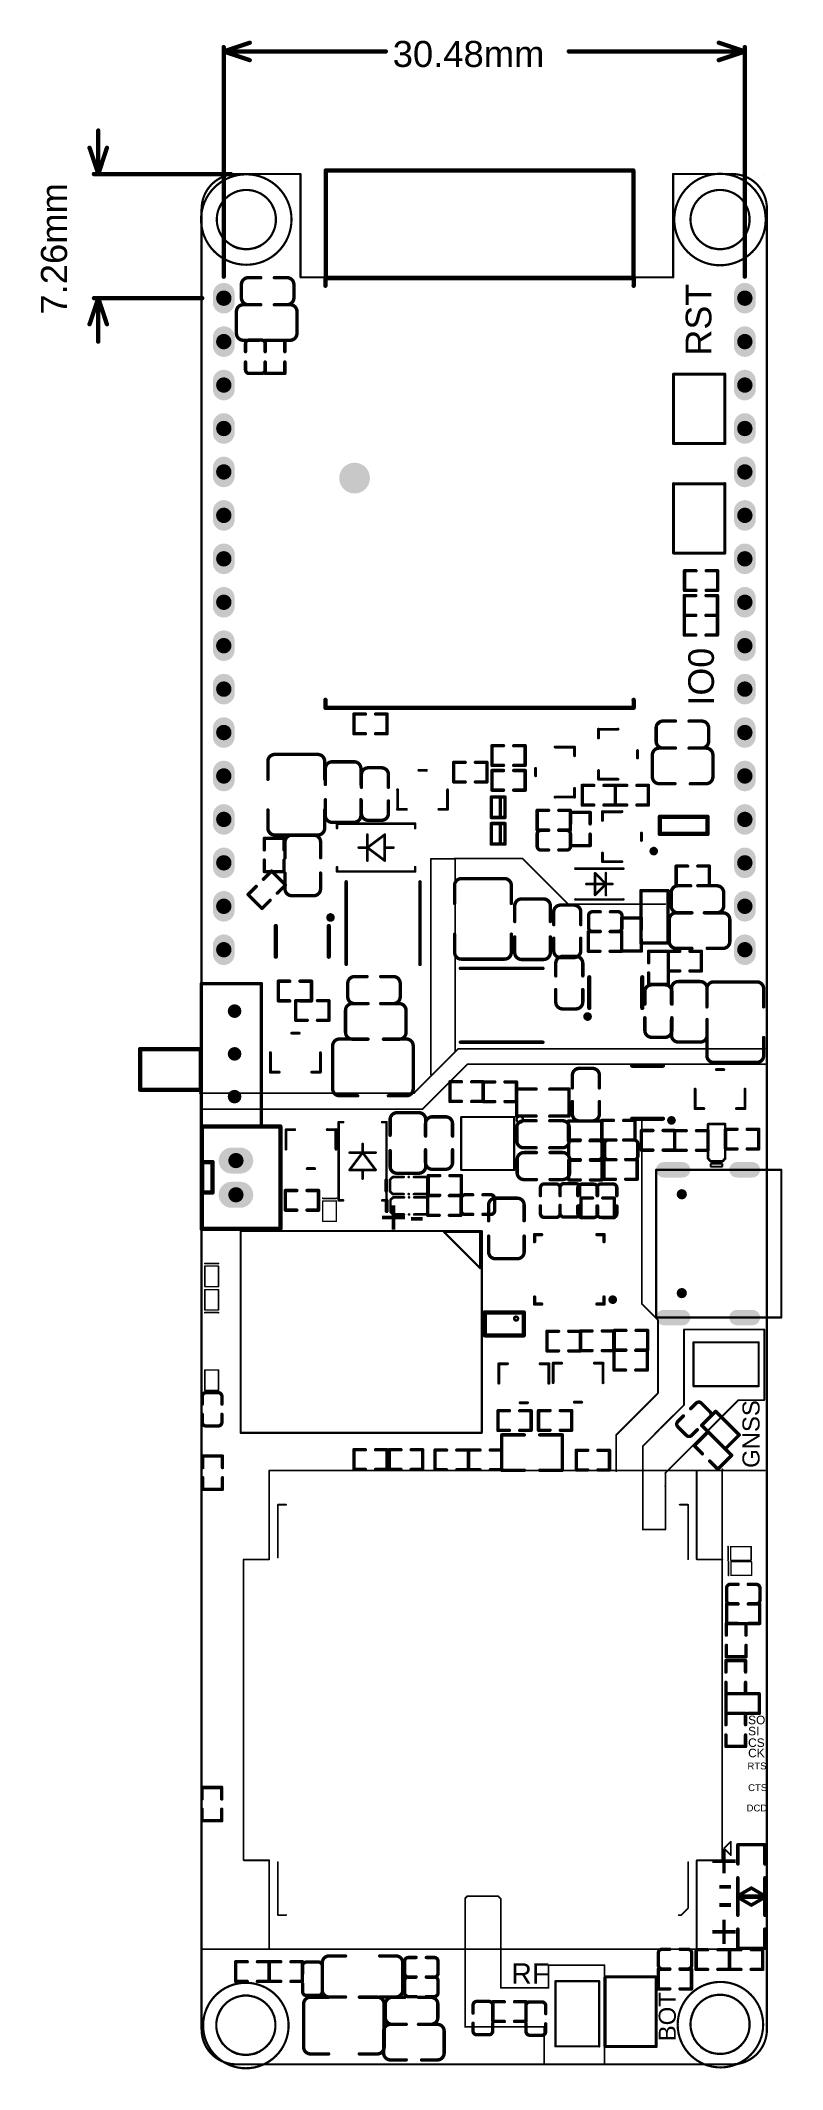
# Model space of a CAD drawing. Header units: millimetres. Extents: x 255 to 299, y 113 to 231.
import ezdxf

# ---------------------------------------------------------------- set-up
doc = ezdxf.new("R2010")
doc.units = ezdxf.units.MM
for name, color, linetype in [('KeepOutLayer', 6, 'Continuous'), ('MultiLayer', 9, 'Continuous'), ('PadHoleLayer', 156, 'Continuous'), ('TopOverlay', 2, 'Continuous')]:
    doc.layers.add(name, color=color, linetype=linetype)
doc.styles.add('Arial', font='arial.ttf', dxfattribs={"height": 0.2})

msp = doc.modelspace()

# ---------------------------------------------------------------- texts
at = {"layer": 'TopOverlay', "style": 'Arial'}
msp.add_text('30.48mm', height=1.524, dxfattribs=at).set_placement((276.05, 229.9))
for s, height, rotation, p in [('7.26mm', 1.524, 90, (257, 215.42)), ('RST', 1.5, 90, (294.69, 213.03)), ('IO0', 1.5, 90, (294.84, 192.56)), ('GNSS', 1, 90, (297.51, 147.98)), ('SO', 0.5, 360, (296.84, 132.99)), ('SI', 0.5, 360, (296.84, 132.34)), ('CS', 0.5, 360, (296.84, 131.66)), ('RTS', 0.4, 360, (296.8, 130.35)), ('CK', 0.5, 360, (296.84, 131.06)), ('CTS', 0.4, 360, (296.84, 129.08)), ('DCD', 0.4, 360, (296.75, 127.89)), ('RF', 1.2, 360, (282.98, 117.81)), ('BOT', 1, 90, (292.61, 114.45))]:
    msp.add_text(s, height=height, rotation=rotation, dxfattribs=at).set_placement(p)
at = {"layer": 'TopOverlay', "style": 'Arial', "text_generation_flag": 2}
for s, p in [('+', (276.91, 161.65)), ('-', (277.93, 161.77)), ('+', (296.24, 124.01)), ('-', (295.96, 122.71)), ('-', (295.96, 121.64)), ('+', (296.24, 119.88))]:
    msp.add_text(s, height=2, rotation=360, dxfattribs=at).set_placement(p)

# ---------------------------------------------------------------- blocks, each defined once
blk = doc.blocks.new('LC_0402_C_1')
at = {"layer": 'TopOverlay', "const_width": 0.2}
for points in [[(-0.98, 0.35, -0.414214), (-0.76, 0.57)], [(0.75, 0.57, -0.414214), (0.97, 0.35)], [(-0.76, -0.58, -0.414214), (-0.98, -0.36)], [(0.97, -0.36, -0.414214), (0.75, -0.58)]]:
    blk.add_lwpolyline(points, format="xyb", dxfattribs=at)
at = {"layer": 'TopOverlay', "const_width": 0.1}
for points in [[(-1.03, 0.35, 1), (-0.93, 0.35, 1)], [(-1.03, 0.35, 1), (-0.93, 0.35, 1)], [(-0.81, 0.57, 1), (-0.71, 0.57, 1)], [(-0.8, 0.57, 1), (-0.7, 0.57, 1)], [(-0.35, 0.57, 1), (-0.25, 0.57, 1)], [(0.25, 0.57, 1), (0.35, 0.57, 1)], [(0.7, 0.57, 1), (0.8, 0.57, 1)], [(0.7, 0.57, 1), (0.8, 0.57, 1)], [(0.92, 0.35, 1), (1.02, 0.35, 1)], [(0.92, 0.35, 1), (1.02, 0.35, 1)], [(-1.03, -0.36, 1), (-0.93, -0.36, 1)], [(-1.03, -0.36, 1), (-0.93, -0.36, 1)], [(-0.81, -0.58, 1), (-0.71, -0.58, 1)], [(-0.8, -0.58, 1), (-0.7, -0.58, 1)], [(-0.35, -0.58, 1), (-0.25, -0.58, 1)], [(0.25, -0.58, 1), (0.35, -0.58, 1)], [(0.7, -0.58, 1), (0.8, -0.58, 1)], [(0.7, -0.58, 1), (0.8, -0.58, 1)], [(0.92, -0.36, 1), (1.02, -0.36, 1)], [(0.92, -0.36, 1), (1.02, -0.36, 1)]]:
    blk.add_lwpolyline(points, format="xyb", close=True, dxfattribs=at)
at = {"layer": 'TopOverlay', "const_width": 0.2}
for points in [[(-0.98, 0.35), (-0.98, -0.36)], [(-0.75, 0.57), (-0.3, 0.57)], [(0.3, 0.57), (0.75, 0.57)], [(0.97, 0.35), (0.97, -0.36)], [(-0.75, -0.58), (-0.3, -0.58)], [(0.3, -0.58), (0.75, -0.58)]]:
    blk.add_lwpolyline(points, dxfattribs=at)
blk = doc.blocks.new('LC_0402_R_2')
at = {"layer": 'TopOverlay', "const_width": 0.2}
for points in [[(-0.97, 0.57), (-0.3, 0.57)], [(-0.97, -0.58), (-0.97, 0.57)], [(0.3, 0.57), (0.97, 0.57)], [(0.97, -0.58), (0.97, 0.57)], [(-0.97, -0.58), (-0.3, -0.58)], [(0.3, -0.58), (0.97, -0.58)]]:
    blk.add_lwpolyline(points, dxfattribs=at)
at = {"layer": 'TopOverlay', "const_width": 0.1}
for points in [[(-1.02, 0.57, 1), (-0.92, 0.57, 1)], [(-1.02, 0.57, 1), (-0.92, 0.57, 1)], [(-0.35, 0.57, 1), (-0.25, 0.57, 1)], [(0.25, 0.57, 1), (0.35, 0.57, 1)], [(0.92, 0.57, 1), (1.02, 0.57, 1)], [(0.92, 0.57, 1), (1.02, 0.57, 1)], [(-1.02, -0.58, 1), (-0.92, -0.58, 1)], [(-1.02, -0.58, 1), (-0.92, -0.58, 1)], [(-0.35, -0.58, 1), (-0.25, -0.58, 1)], [(0.25, -0.58, 1), (0.35, -0.58, 1)], [(0.92, -0.58, 1), (1.02, -0.58, 1)], [(0.92, -0.58, 1), (1.02, -0.58, 1)]]:
    blk.add_lwpolyline(points, format="xyb", close=True, dxfattribs=at)
blk = doc.blocks.new('LC_0402_C_5')
at = {"layer": 'TopOverlay', "const_width": 0.2}
for points in [[(-0.98, 0.35, -0.414214), (-0.76, 0.57)], [(0.75, 0.57, -0.414214), (0.97, 0.35)], [(-0.76, -0.58, -0.414214), (-0.98, -0.36)], [(0.97, -0.36, -0.414214), (0.75, -0.58)]]:
    blk.add_lwpolyline(points, format="xyb", dxfattribs=at)
at = {"layer": 'TopOverlay', "const_width": 0.1}
for points in [[(-1.03, 0.35, 1), (-0.93, 0.35, 1)], [(-1.03, 0.35, 1), (-0.93, 0.35, 1)], [(-0.81, 0.57, 1), (-0.71, 0.57, 1)], [(-0.8, 0.57, 1), (-0.7, 0.57, 1)], [(-0.35, 0.57, 1), (-0.25, 0.57, 1)], [(0.25, 0.57, 1), (0.35, 0.57, 1)], [(0.7, 0.57, 1), (0.8, 0.57, 1)], [(0.7, 0.57, 1), (0.8, 0.57, 1)], [(0.92, 0.35, 1), (1.02, 0.35, 1)], [(0.92, 0.35, 1), (1.02, 0.35, 1)], [(-1.03, -0.36, 1), (-0.93, -0.36, 1)], [(-1.03, -0.36, 1), (-0.93, -0.36, 1)], [(-0.81, -0.58, 1), (-0.71, -0.58, 1)], [(-0.8, -0.58, 1), (-0.7, -0.58, 1)], [(-0.35, -0.58, 1), (-0.25, -0.58, 1)], [(0.25, -0.58, 1), (0.35, -0.58, 1)], [(0.7, -0.58, 1), (0.8, -0.58, 1)], [(0.7, -0.58, 1), (0.8, -0.58, 1)], [(0.92, -0.36, 1), (1.02, -0.36, 1)], [(0.92, -0.36, 1), (1.02, -0.36, 1)]]:
    blk.add_lwpolyline(points, format="xyb", close=True, dxfattribs=at)
at = {"layer": 'TopOverlay', "const_width": 0.2}
for points in [[(-0.98, 0.35), (-0.98, -0.36)], [(-0.75, 0.57), (-0.3, 0.57)], [(0.3, 0.57), (0.75, 0.57)], [(0.97, 0.35), (0.97, -0.36)], [(-0.75, -0.58), (-0.3, -0.58)], [(0.3, -0.58), (0.75, -0.58)]]:
    blk.add_lwpolyline(points, dxfattribs=at)
blk = doc.blocks.new('SOT_23___GDS_6')
at = {"layer": 'TopOverlay', "const_width": 0.17}
for points in [[(-0.95, 1.14), (-1.46, 1.14)], [(-1.46, 1.14), (-1.46, 0)], [(1.46, 1.14), (0.95, 1.14)], [(1.46, 1.14), (1.46, 0)], [(0.22, -1.14), (-0.21, -1.14)]]:
    blk.add_lwpolyline(points, dxfattribs=at)
at = {"layer": 'TopOverlay', "const_width": 0.085}
for points in [[(-1.5, 1.14, 1), (-1.42, 1.14, 1)], [(-1.5, 1.14, 1), (-1.42, 1.14, 1)], [(-0.99, 1.14, 1), (-0.91, 1.14, 1)], [(0.91, 1.14, 1), (1, 1.14, 1)], [(1.42, 1.14, 1), (1.51, 1.14, 1)], [(1.42, 1.14, 1), (1.51, 1.14, 1)], [(-1.5, 0, 1), (-1.42, 0, 1)], [(1.42, 0, 1), (1.51, 0, 1)], [(-0.26, -1.14, 1), (-0.17, -1.14, 1)], [(0.18, -1.14, 1), (0.26, -1.14, 1)]]:
    blk.add_lwpolyline(points, format="xyb", close=True, dxfattribs=at)
blk = doc.blocks.new('16PIN_2_54_7')
at = {"layer": 'MultiLayer'}
h = blk.add_hatch(color=9, dxfattribs=at)
edge = h.paths.add_edge_path()
edge.add_arc((0.26, 0), 0.635, 270, 450)
edge.add_line((0.26, 0.64), (-0.26, 0.64))
edge.add_arc((-0.26, 0), 0.635, 90, 270)
edge.add_line((-0.26, -0.64), (0.26, -0.64))
h = blk.add_hatch(color=9, dxfattribs=at)
edge = h.paths.add_edge_path()
edge.add_arc((2.8, 0), 0.635, 270, 450)
edge.add_line((2.8, 0.64), (2.28, 0.64))
edge.add_arc((2.28, 0), 0.635, 90, 270)
edge.add_line((2.28, -0.64), (2.8, -0.64))
h = blk.add_hatch(color=9, dxfattribs=at)
edge = h.paths.add_edge_path()
edge.add_arc((5.34, 0), 0.635, 270, 450)
edge.add_line((5.34, 0.64), (4.82, 0.64))
edge.add_arc((4.82, 0), 0.635, 90, 270)
edge.add_line((4.82, -0.64), (5.34, -0.64))
h = blk.add_hatch(color=9, dxfattribs=at)
edge = h.paths.add_edge_path()
edge.add_arc((7.88, 0), 0.635, 270, 450)
edge.add_line((7.88, 0.64), (7.36, 0.64))
edge.add_arc((7.36, 0), 0.635, 90, 270)
edge.add_line((7.36, -0.64), (7.88, -0.64))
h = blk.add_hatch(color=9, dxfattribs=at)
edge = h.paths.add_edge_path()
edge.add_arc((10.42, 0), 0.635, 270, 450)
edge.add_line((10.42, 0.64), (9.9, 0.64))
edge.add_arc((9.9, 0), 0.635, 90, 270)
edge.add_line((9.9, -0.64), (10.42, -0.64))
h = blk.add_hatch(color=9, dxfattribs=at)
edge = h.paths.add_edge_path()
edge.add_arc((12.96, 0), 0.635, 270, 450)
edge.add_line((12.96, 0.64), (12.44, 0.64))
edge.add_arc((12.44, 0), 0.635, 90, 270)
edge.add_line((12.44, -0.64), (12.96, -0.64))
h = blk.add_hatch(color=9, dxfattribs=at)
edge = h.paths.add_edge_path()
edge.add_arc((15.5, 0), 0.635, 270, 450)
edge.add_line((15.5, 0.64), (14.98, 0.64))
edge.add_arc((14.98, 0), 0.635, 90, 270)
edge.add_line((14.98, -0.64), (15.5, -0.64))
h = blk.add_hatch(color=9, dxfattribs=at)
edge = h.paths.add_edge_path()
edge.add_arc((18.04, 0), 0.635, 270, 450)
edge.add_line((18.04, 0.64), (17.52, 0.64))
edge.add_arc((17.52, 0), 0.635, 90, 270)
edge.add_line((17.52, -0.64), (18.04, -0.64))
h = blk.add_hatch(color=9, dxfattribs=at)
edge = h.paths.add_edge_path()
edge.add_arc((20.58, 0), 0.635, 270, 450)
edge.add_line((20.58, 0.64), (20.06, 0.64))
edge.add_arc((20.06, 0), 0.635, 90, 270)
edge.add_line((20.06, -0.64), (20.58, -0.64))
h = blk.add_hatch(color=9, dxfattribs=at)
edge = h.paths.add_edge_path()
edge.add_arc((23.12, 0), 0.635, 270, 450)
edge.add_line((23.12, 0.64), (22.6, 0.64))
edge.add_arc((22.6, 0), 0.635, 90, 270)
edge.add_line((22.6, -0.64), (23.12, -0.64))
h = blk.add_hatch(color=9, dxfattribs=at)
edge = h.paths.add_edge_path()
edge.add_arc((25.66, 0), 0.635, 270, 450)
edge.add_line((25.66, 0.64), (25.14, 0.64))
edge.add_arc((25.14, 0), 0.635, 90, 270)
edge.add_line((25.14, -0.64), (25.66, -0.64))
h = blk.add_hatch(color=9, dxfattribs=at)
edge = h.paths.add_edge_path()
edge.add_arc((28.2, 0), 0.635, 270, 450)
edge.add_line((28.2, 0.64), (27.68, 0.64))
edge.add_arc((27.68, 0), 0.635, 90, 270)
edge.add_line((27.68, -0.64), (28.2, -0.64))
h = blk.add_hatch(color=9, dxfattribs=at)
edge = h.paths.add_edge_path()
edge.add_arc((30.74, 0), 0.635, 270, 450)
edge.add_line((30.74, 0.64), (30.22, 0.64))
edge.add_arc((30.22, 0), 0.635, 90, 270)
edge.add_line((30.22, -0.64), (30.74, -0.64))
h = blk.add_hatch(color=9, dxfattribs=at)
edge = h.paths.add_edge_path()
edge.add_arc((33.28, 0), 0.635, 270, 450)
edge.add_line((33.28, 0.64), (32.76, 0.64))
edge.add_arc((32.76, 0), 0.635, 90, 270)
edge.add_line((32.76, -0.64), (33.28, -0.64))
h = blk.add_hatch(color=9, dxfattribs=at)
edge = h.paths.add_edge_path()
edge.add_arc((35.82, 0), 0.635, 270, 450)
edge.add_line((35.82, 0.64), (35.3, 0.64))
edge.add_arc((35.3, 0), 0.635, 90, 270)
edge.add_line((35.3, -0.64), (35.82, -0.64))
h = blk.add_hatch(color=9, dxfattribs=at)
edge = h.paths.add_edge_path()
edge.add_arc((38.36, 0), 0.635, 270, 450)
edge.add_line((38.36, 0.64), (37.84, 0.64))
edge.add_arc((37.84, 0), 0.635, 90, 270)
edge.add_line((37.84, -0.64), (38.36, -0.64))
at = {"layer": 'PadHoleLayer'}
h = blk.add_hatch(color=156, dxfattribs=at)
edge = h.paths.add_edge_path()
edge.add_arc((0, 0), 0.45, 0, 360)
h = blk.add_hatch(color=156, dxfattribs=at)
edge = h.paths.add_edge_path()
edge.add_arc((2.54, 0), 0.45, 0, 360)
h = blk.add_hatch(color=156, dxfattribs=at)
edge = h.paths.add_edge_path()
edge.add_arc((5.08, 0), 0.45, 0, 360)
h = blk.add_hatch(color=156, dxfattribs=at)
edge = h.paths.add_edge_path()
edge.add_arc((7.62, 0), 0.45, 0, 360)
h = blk.add_hatch(color=156, dxfattribs=at)
edge = h.paths.add_edge_path()
edge.add_arc((10.16, 0), 0.45, 0, 360)
h = blk.add_hatch(color=156, dxfattribs=at)
edge = h.paths.add_edge_path()
edge.add_arc((12.7, 0), 0.45, 0, 360)
h = blk.add_hatch(color=156, dxfattribs=at)
edge = h.paths.add_edge_path()
edge.add_arc((15.24, 0), 0.45, 0, 360)
h = blk.add_hatch(color=156, dxfattribs=at)
edge = h.paths.add_edge_path()
edge.add_arc((17.78, 0), 0.45, 0, 360)
h = blk.add_hatch(color=156, dxfattribs=at)
edge = h.paths.add_edge_path()
edge.add_arc((20.32, 0), 0.45, 0, 360)
h = blk.add_hatch(color=156, dxfattribs=at)
edge = h.paths.add_edge_path()
edge.add_arc((22.86, 0), 0.45, 0, 360)
h = blk.add_hatch(color=156, dxfattribs=at)
edge = h.paths.add_edge_path()
edge.add_arc((25.4, 0), 0.45, 0, 360)
h = blk.add_hatch(color=156, dxfattribs=at)
edge = h.paths.add_edge_path()
edge.add_arc((27.94, 0), 0.45, 0, 360)
h = blk.add_hatch(color=156, dxfattribs=at)
edge = h.paths.add_edge_path()
edge.add_arc((30.48, 0), 0.45, 0, 360)
h = blk.add_hatch(color=156, dxfattribs=at)
edge = h.paths.add_edge_path()
edge.add_arc((33.02, 0), 0.45, 0, 360)
h = blk.add_hatch(color=156, dxfattribs=at)
edge = h.paths.add_edge_path()
edge.add_arc((35.56, 0), 0.45, 0, 360)
h = blk.add_hatch(color=156, dxfattribs=at)
edge = h.paths.add_edge_path()
edge.add_arc((38.1, 0), 0.45, 0, 360)
blk = doc.blocks.new('16PIN_2_54_8')
at = {"layer": 'MultiLayer'}
h = blk.add_hatch(color=9, dxfattribs=at)
edge = h.paths.add_edge_path()
edge.add_arc((0.26, 0), 0.635, 270, 450)
edge.add_line((0.26, 0.64), (-0.26, 0.64))
edge.add_arc((-0.26, 0), 0.635, 90, 270)
edge.add_line((-0.26, -0.64), (0.26, -0.64))
h = blk.add_hatch(color=9, dxfattribs=at)
edge = h.paths.add_edge_path()
edge.add_arc((2.8, 0), 0.635, 270, 450)
edge.add_line((2.8, 0.64), (2.28, 0.64))
edge.add_arc((2.28, 0), 0.635, 90, 270)
edge.add_line((2.28, -0.64), (2.8, -0.64))
h = blk.add_hatch(color=9, dxfattribs=at)
edge = h.paths.add_edge_path()
edge.add_arc((5.34, 0), 0.635, 270, 450)
edge.add_line((5.34, 0.64), (4.82, 0.64))
edge.add_arc((4.82, 0), 0.635, 90, 270)
edge.add_line((4.82, -0.64), (5.34, -0.64))
h = blk.add_hatch(color=9, dxfattribs=at)
edge = h.paths.add_edge_path()
edge.add_arc((7.88, 0), 0.635, 270, 450)
edge.add_line((7.88, 0.64), (7.36, 0.64))
edge.add_arc((7.36, 0), 0.635, 90, 270)
edge.add_line((7.36, -0.64), (7.88, -0.64))
h = blk.add_hatch(color=9, dxfattribs=at)
edge = h.paths.add_edge_path()
edge.add_arc((10.42, 0), 0.635, 270, 450)
edge.add_line((10.42, 0.64), (9.9, 0.64))
edge.add_arc((9.9, 0), 0.635, 90, 270)
edge.add_line((9.9, -0.64), (10.42, -0.64))
h = blk.add_hatch(color=9, dxfattribs=at)
edge = h.paths.add_edge_path()
edge.add_arc((12.96, 0), 0.635, 270, 450)
edge.add_line((12.96, 0.64), (12.44, 0.64))
edge.add_arc((12.44, 0), 0.635, 90, 270)
edge.add_line((12.44, -0.64), (12.96, -0.64))
h = blk.add_hatch(color=9, dxfattribs=at)
edge = h.paths.add_edge_path()
edge.add_arc((15.5, 0), 0.635, 270, 450)
edge.add_line((15.5, 0.64), (14.98, 0.64))
edge.add_arc((14.98, 0), 0.635, 90, 270)
edge.add_line((14.98, -0.64), (15.5, -0.64))
h = blk.add_hatch(color=9, dxfattribs=at)
edge = h.paths.add_edge_path()
edge.add_arc((18.04, 0), 0.635, 270, 450)
edge.add_line((18.04, 0.64), (17.52, 0.64))
edge.add_arc((17.52, 0), 0.635, 90, 270)
edge.add_line((17.52, -0.64), (18.04, -0.64))
h = blk.add_hatch(color=9, dxfattribs=at)
edge = h.paths.add_edge_path()
edge.add_arc((20.58, 0), 0.635, 270, 450)
edge.add_line((20.58, 0.64), (20.06, 0.64))
edge.add_arc((20.06, 0), 0.635, 90, 270)
edge.add_line((20.06, -0.64), (20.58, -0.64))
h = blk.add_hatch(color=9, dxfattribs=at)
edge = h.paths.add_edge_path()
edge.add_arc((23.12, 0), 0.635, 270, 450)
edge.add_line((23.12, 0.64), (22.6, 0.64))
edge.add_arc((22.6, 0), 0.635, 90, 270)
edge.add_line((22.6, -0.64), (23.12, -0.64))
h = blk.add_hatch(color=9, dxfattribs=at)
edge = h.paths.add_edge_path()
edge.add_arc((25.66, 0), 0.635, 270, 450)
edge.add_line((25.66, 0.64), (25.14, 0.64))
edge.add_arc((25.14, 0), 0.635, 90, 270)
edge.add_line((25.14, -0.64), (25.66, -0.64))
h = blk.add_hatch(color=9, dxfattribs=at)
edge = h.paths.add_edge_path()
edge.add_arc((28.2, 0), 0.635, 270, 450)
edge.add_line((28.2, 0.64), (27.68, 0.64))
edge.add_arc((27.68, 0), 0.635, 90, 270)
edge.add_line((27.68, -0.64), (28.2, -0.64))
h = blk.add_hatch(color=9, dxfattribs=at)
edge = h.paths.add_edge_path()
edge.add_arc((30.74, 0), 0.635, 270, 450)
edge.add_line((30.74, 0.64), (30.22, 0.64))
edge.add_arc((30.22, 0), 0.635, 90, 270)
edge.add_line((30.22, -0.64), (30.74, -0.64))
h = blk.add_hatch(color=9, dxfattribs=at)
edge = h.paths.add_edge_path()
edge.add_arc((33.28, 0), 0.635, 270, 450)
edge.add_line((33.28, 0.64), (32.76, 0.64))
edge.add_arc((32.76, 0), 0.635, 90, 270)
edge.add_line((32.76, -0.64), (33.28, -0.64))
h = blk.add_hatch(color=9, dxfattribs=at)
edge = h.paths.add_edge_path()
edge.add_arc((35.82, 0), 0.635, 270, 450)
edge.add_line((35.82, 0.64), (35.3, 0.64))
edge.add_arc((35.3, 0), 0.635, 90, 270)
edge.add_line((35.3, -0.64), (35.82, -0.64))
h = blk.add_hatch(color=9, dxfattribs=at)
edge = h.paths.add_edge_path()
edge.add_arc((38.36, 0), 0.635, 270, 450)
edge.add_line((38.36, 0.64), (37.84, 0.64))
edge.add_arc((37.84, 0), 0.635, 90, 270)
edge.add_line((37.84, -0.64), (38.36, -0.64))
at = {"layer": 'PadHoleLayer'}
h = blk.add_hatch(color=156, dxfattribs=at)
edge = h.paths.add_edge_path()
edge.add_arc((0, 0), 0.45, 0, 360)
h = blk.add_hatch(color=156, dxfattribs=at)
edge = h.paths.add_edge_path()
edge.add_arc((2.54, 0), 0.45, 0, 360)
h = blk.add_hatch(color=156, dxfattribs=at)
edge = h.paths.add_edge_path()
edge.add_arc((5.08, 0), 0.45, 0, 360)
h = blk.add_hatch(color=156, dxfattribs=at)
edge = h.paths.add_edge_path()
edge.add_arc((7.62, 0), 0.45, 0, 360)
h = blk.add_hatch(color=156, dxfattribs=at)
edge = h.paths.add_edge_path()
edge.add_arc((10.16, 0), 0.45, 0, 360)
h = blk.add_hatch(color=156, dxfattribs=at)
edge = h.paths.add_edge_path()
edge.add_arc((12.7, 0), 0.45, 0, 360)
h = blk.add_hatch(color=156, dxfattribs=at)
edge = h.paths.add_edge_path()
edge.add_arc((15.24, 0), 0.45, 0, 360)
h = blk.add_hatch(color=156, dxfattribs=at)
edge = h.paths.add_edge_path()
edge.add_arc((17.78, 0), 0.45, 0, 360)
h = blk.add_hatch(color=156, dxfattribs=at)
edge = h.paths.add_edge_path()
edge.add_arc((20.32, 0), 0.45, 0, 360)
h = blk.add_hatch(color=156, dxfattribs=at)
edge = h.paths.add_edge_path()
edge.add_arc((22.86, 0), 0.45, 0, 360)
h = blk.add_hatch(color=156, dxfattribs=at)
edge = h.paths.add_edge_path()
edge.add_arc((25.4, 0), 0.45, 0, 360)
h = blk.add_hatch(color=156, dxfattribs=at)
edge = h.paths.add_edge_path()
edge.add_arc((27.94, 0), 0.45, 0, 360)
h = blk.add_hatch(color=156, dxfattribs=at)
edge = h.paths.add_edge_path()
edge.add_arc((30.48, 0), 0.45, 0, 360)
h = blk.add_hatch(color=156, dxfattribs=at)
edge = h.paths.add_edge_path()
edge.add_arc((33.02, 0), 0.45, 0, 360)
h = blk.add_hatch(color=156, dxfattribs=at)
edge = h.paths.add_edge_path()
edge.add_arc((35.56, 0), 0.45, 0, 360)
h = blk.add_hatch(color=156, dxfattribs=at)
edge = h.paths.add_edge_path()
edge.add_arc((38.1, 0), 0.45, 0, 360)
blk = doc.blocks.new('LC_0402_L_9')
at = {"layer": 'TopOverlay', "const_width": 0.2}
for points in [[(0.97, 0.58), (-0.98, 0.58)], [(-0.98, 0.58), (-0.98, -0.58)], [(0.97, 0.58), (0.97, -0.58)], [(0.97, -0.58), (-0.98, -0.58)]]:
    blk.add_lwpolyline(points, dxfattribs=at)
at = {"layer": 'TopOverlay', "const_width": 0.1}
for points in [[(-1.03, 0.58, 1), (-0.93, 0.58, 1)], [(-1.03, 0.58, 1), (-0.93, 0.58, 1)], [(0.92, 0.58, 1), (1.02, 0.58, 1)], [(0.92, 0.58, 1), (1.02, 0.58, 1)], [(-1.03, -0.58, 1), (-0.93, -0.58, 1)], [(-1.03, -0.58, 1), (-0.93, -0.58, 1)], [(0.92, -0.58, 1), (1.02, -0.58, 1)], [(0.92, -0.58, 1), (1.02, -0.58, 1)]]:
    blk.add_lwpolyline(points, format="xyb", close=True, dxfattribs=at)
blk = doc.blocks.new('LC_0402_C_10')
at = {"layer": 'TopOverlay', "const_width": 0.2}
for points in [[(-0.98, 0.35, -0.414214), (-0.76, 0.57)], [(0.75, 0.57, -0.414214), (0.97, 0.35)], [(-0.76, -0.58, -0.414214), (-0.98, -0.36)], [(0.97, -0.36, -0.414214), (0.75, -0.58)]]:
    blk.add_lwpolyline(points, format="xyb", dxfattribs=at)
at = {"layer": 'TopOverlay', "const_width": 0.1}
for points in [[(-1.03, 0.35, 1), (-0.93, 0.35, 1)], [(-1.03, 0.35, 1), (-0.93, 0.35, 1)], [(-0.81, 0.57, 1), (-0.71, 0.57, 1)], [(-0.8, 0.57, 1), (-0.7, 0.57, 1)], [(-0.35, 0.57, 1), (-0.25, 0.57, 1)], [(0.25, 0.57, 1), (0.35, 0.57, 1)], [(0.7, 0.57, 1), (0.8, 0.57, 1)], [(0.7, 0.57, 1), (0.8, 0.57, 1)], [(0.92, 0.35, 1), (1.02, 0.35, 1)], [(0.92, 0.35, 1), (1.02, 0.35, 1)], [(-1.03, -0.36, 1), (-0.93, -0.36, 1)], [(-1.03, -0.36, 1), (-0.93, -0.36, 1)], [(-0.81, -0.58, 1), (-0.71, -0.58, 1)], [(-0.8, -0.58, 1), (-0.7, -0.58, 1)], [(-0.35, -0.58, 1), (-0.25, -0.58, 1)], [(0.25, -0.58, 1), (0.35, -0.58, 1)], [(0.7, -0.58, 1), (0.8, -0.58, 1)], [(0.7, -0.58, 1), (0.8, -0.58, 1)], [(0.92, -0.36, 1), (1.02, -0.36, 1)], [(0.92, -0.36, 1), (1.02, -0.36, 1)]]:
    blk.add_lwpolyline(points, format="xyb", close=True, dxfattribs=at)
at = {"layer": 'TopOverlay', "const_width": 0.2}
for points in [[(-0.98, 0.35), (-0.98, -0.36)], [(-0.75, 0.57), (-0.3, 0.57)], [(0.3, 0.57), (0.75, 0.57)], [(0.97, 0.35), (0.97, -0.36)], [(-0.75, -0.58), (-0.3, -0.58)], [(0.3, -0.58), (0.75, -0.58)]]:
    blk.add_lwpolyline(points, dxfattribs=at)
blk = doc.blocks.new('LC_0402_C_11')
at = {"layer": 'TopOverlay', "const_width": 0.2}
for points in [[(-0.98, 0.35, -0.414214), (-0.76, 0.57)], [(0.75, 0.57, -0.414214), (0.97, 0.35)], [(-0.76, -0.58, -0.414214), (-0.98, -0.36)], [(0.97, -0.36, -0.414214), (0.75, -0.58)]]:
    blk.add_lwpolyline(points, format="xyb", dxfattribs=at)
at = {"layer": 'TopOverlay', "const_width": 0.1}
for points in [[(-1.03, 0.35, 1), (-0.93, 0.35, 1)], [(-1.03, 0.35, 1), (-0.93, 0.35, 1)], [(-0.81, 0.57, 1), (-0.71, 0.57, 1)], [(-0.8, 0.57, 1), (-0.7, 0.57, 1)], [(-0.35, 0.57, 1), (-0.25, 0.57, 1)], [(0.25, 0.57, 1), (0.35, 0.57, 1)], [(0.7, 0.57, 1), (0.8, 0.57, 1)], [(0.7, 0.57, 1), (0.8, 0.57, 1)], [(0.92, 0.35, 1), (1.02, 0.35, 1)], [(0.92, 0.35, 1), (1.02, 0.35, 1)], [(-1.03, -0.36, 1), (-0.93, -0.36, 1)], [(-1.03, -0.36, 1), (-0.93, -0.36, 1)], [(-0.81, -0.58, 1), (-0.71, -0.58, 1)], [(-0.8, -0.58, 1), (-0.7, -0.58, 1)], [(-0.35, -0.58, 1), (-0.25, -0.58, 1)], [(0.25, -0.58, 1), (0.35, -0.58, 1)], [(0.7, -0.58, 1), (0.8, -0.58, 1)], [(0.7, -0.58, 1), (0.8, -0.58, 1)], [(0.92, -0.36, 1), (1.02, -0.36, 1)], [(0.92, -0.36, 1), (1.02, -0.36, 1)]]:
    blk.add_lwpolyline(points, format="xyb", close=True, dxfattribs=at)
at = {"layer": 'TopOverlay', "const_width": 0.2}
for points in [[(-0.98, -0.36), (-0.98, 0.35)], [(-0.3, 0.57), (-0.75, 0.57)], [(0.75, 0.57), (0.3, 0.57)], [(0.97, -0.36), (0.97, 0.35)], [(-0.3, -0.58), (-0.75, -0.58)], [(0.75, -0.58), (0.3, -0.58)]]:
    blk.add_lwpolyline(points, dxfattribs=at)
blk = doc.blocks.new('LC_0402_R_12')
at = {"layer": 'TopOverlay', "const_width": 0.2}
for points in [[(-0.97, -0.58), (-0.97, 0.57)], [(-0.97, 0.57), (-0.3, 0.57)], [(0.3, 0.57), (0.97, 0.57)], [(0.97, -0.58), (0.97, 0.57)], [(-0.97, -0.58), (-0.3, -0.58)], [(0.3, -0.58), (0.97, -0.58)]]:
    blk.add_lwpolyline(points, dxfattribs=at)
at = {"layer": 'TopOverlay', "const_width": 0.1}
for points in [[(-1.02, 0.57, 1), (-0.92, 0.57, 1)], [(-1.02, 0.57, 1), (-0.92, 0.57, 1)], [(-0.35, 0.57, 1), (-0.25, 0.57, 1)], [(0.25, 0.57, 1), (0.35, 0.57, 1)], [(0.92, 0.57, 1), (1.02, 0.57, 1)], [(0.92, 0.57, 1), (1.02, 0.57, 1)], [(-1.02, -0.58, 1), (-0.92, -0.58, 1)], [(-1.02, -0.58, 1), (-0.92, -0.58, 1)], [(-0.35, -0.58, 1), (-0.25, -0.58, 1)], [(0.25, -0.58, 1), (0.35, -0.58, 1)], [(0.92, -0.58, 1), (1.02, -0.58, 1)], [(0.92, -0.58, 1), (1.02, -0.58, 1)]]:
    blk.add_lwpolyline(points, format="xyb", close=True, dxfattribs=at)
blk = doc.blocks.new('ANT_JACK_13')
at = {"layer": 'TopOverlay', "const_width": 0.127}
for points in [[(-0.762, 3.2004), (-0.762, -0.6096)], [(-0.762, 3.2004), (1.8034, 3.2004)], [(1.8034, 3.2004), (1.8034, -0.6096)], [(-0.762, -0.6096), (1.8034, -0.6096)]]:
    blk.add_lwpolyline(points, dxfattribs=at)
at = {"layer": 'TopOverlay', "const_width": 0.0635}
for points in [[(-0.79375, 3.2004, 1), (-0.73025, 3.2004, 1)], [(-0.79375, 3.2004, 1), (-0.73025, 3.2004, 1)], [(1.77165, 3.2004, 1), (1.83515, 3.2004, 1)], [(1.77165, 3.2004, 1), (1.83515, 3.2004, 1)], [(-0.79375, -0.6096, 1), (-0.73025, -0.6096, 1)], [(-0.79375, -0.6096, 1), (-0.73025, -0.6096, 1)], [(1.77165, -0.6096, 1), (1.83515, -0.6096, 1)], [(1.77165, -0.6096, 1), (1.83515, -0.6096, 1)]]:
    blk.add_lwpolyline(points, format="xyb", close=True, dxfattribs=at)
blk = doc.blocks.new('SK3_3_14')
at = {"layer": 'PadHoleLayer'}
h = blk.add_hatch(color=156, dxfattribs=at)
edge = h.paths.add_edge_path()
edge.add_arc((-2.5, 0), 0.4, 0, 360)
h = blk.add_hatch(color=156, dxfattribs=at)
edge = h.paths.add_edge_path()
edge.add_arc((0, 0), 0.4, 0, 360)
h = blk.add_hatch(color=156, dxfattribs=at)
edge = h.paths.add_edge_path()
edge.add_arc((2.5, 0), 0.4, 0, 360)
at = {"layer": 'TopOverlay'}
for points, const_width in [([(-2.1, 5.53), (-2.1, 1.98)], 0.254), ([(-2.1, 5.53), (0.28, 5.53)], 0.254), ([(0.28, 5.53), (0.28, 1.98)], 0.254), ([(-4.27, 1.94), (4.11, 1.94)], 0.2), ([(-4.27, 1.94), (-4.27, -1.56)], 0.2), ([(-2.1, 1.98), (0.28, 1.98)], 0.254), ([(4.11, 1.94), (4.11, -1.56)], 0.2), ([(-4.27, -1.56), (4.11, -1.56)], 0.2)]:
    blk.add_lwpolyline(points, dxfattribs=dict(at, const_width=const_width))
for points, const_width in [([(-2.16, 5.53, 1), (-2.04, 5.53, 1)], 0.127), ([(-2.16, 5.53, 1), (-2.04, 5.53, 1)], 0.127), ([(0.22, 5.53, 1), (0.34, 5.53, 1)], 0.127), ([(0.22, 5.53, 1), (0.34, 5.53, 1)], 0.127), ([(-4.32, 1.94, 1), (-4.22, 1.94, 1)], 0.1), ([(-4.32, 1.94, 1), (-4.22, 1.94, 1)], 0.1), ([(-2.16, 1.98, 1), (-2.04, 1.98, 1)], 0.127), ([(-2.16, 1.98, 1), (-2.04, 1.98, 1)], 0.127), ([(0.22, 1.98, 1), (0.34, 1.98, 1)], 0.127), ([(0.22, 1.98, 1), (0.34, 1.98, 1)], 0.127), ([(4.06, 1.94, 1), (4.16, 1.94, 1)], 0.1), ([(4.06, 1.94, 1), (4.16, 1.94, 1)], 0.1), ([(-4.32, -1.56, 1), (-4.22, -1.56, 1)], 0.1), ([(-4.32, -1.56, 1), (-4.22, -1.56, 1)], 0.1), ([(4.06, -1.56, 1), (4.16, -1.56, 1)], 0.1), ([(4.06, -1.56, 1), (4.16, -1.56, 1)], 0.1)]:
    blk.add_lwpolyline(points, format="xyb", close=True, dxfattribs=dict(at, const_width=const_width))
blk = doc.blocks.new('LC_0402_C_15')
at = {"layer": 'TopOverlay', "const_width": 0.2}
for points in [[(-0.98, 0.35, -0.414214), (-0.76, 0.57)], [(0.75, 0.57, -0.414214), (0.97, 0.35)], [(-0.76, -0.58, -0.414214), (-0.98, -0.36)], [(0.97, -0.36, -0.414214), (0.75, -0.58)]]:
    blk.add_lwpolyline(points, format="xyb", dxfattribs=at)
at = {"layer": 'TopOverlay', "const_width": 0.1}
for points in [[(-1.03, 0.35, 1), (-0.93, 0.35, 1)], [(-1.03, 0.35, 1), (-0.93, 0.35, 1)], [(-0.81, 0.57, 1), (-0.71, 0.57, 1)], [(-0.8, 0.57, 1), (-0.7, 0.57, 1)], [(-0.35, 0.57, 1), (-0.25, 0.57, 1)], [(0.25, 0.57, 1), (0.35, 0.57, 1)], [(0.7, 0.57, 1), (0.8, 0.57, 1)], [(0.7, 0.57, 1), (0.8, 0.57, 1)], [(0.92, 0.35, 1), (1.02, 0.35, 1)], [(0.92, 0.35, 1), (1.02, 0.35, 1)], [(-1.03, -0.36, 1), (-0.93, -0.36, 1)], [(-1.03, -0.36, 1), (-0.93, -0.36, 1)], [(-0.81, -0.58, 1), (-0.71, -0.58, 1)], [(-0.8, -0.58, 1), (-0.7, -0.58, 1)], [(-0.35, -0.58, 1), (-0.25, -0.58, 1)], [(0.25, -0.58, 1), (0.35, -0.58, 1)], [(0.7, -0.58, 1), (0.8, -0.58, 1)], [(0.7, -0.58, 1), (0.8, -0.58, 1)], [(0.92, -0.36, 1), (1.02, -0.36, 1)], [(0.92, -0.36, 1), (1.02, -0.36, 1)]]:
    blk.add_lwpolyline(points, format="xyb", close=True, dxfattribs=at)
at = {"layer": 'TopOverlay', "const_width": 0.2}
for points in [[(-0.98, -0.36), (-0.98, 0.35)], [(-0.3, 0.57), (-0.75, 0.57)], [(0.75, 0.57), (0.3, 0.57)], [(0.97, -0.36), (0.97, 0.35)], [(-0.3, -0.58), (-0.75, -0.58)], [(0.75, -0.58), (0.3, -0.58)]]:
    blk.add_lwpolyline(points, dxfattribs=at)
blk = doc.blocks.new('LC_0402_C_16')
at = {"layer": 'TopOverlay', "const_width": 0.2}
for points in [[(-0.98, 0.35, -0.414214), (-0.76, 0.57)], [(0.75, 0.57, -0.414214), (0.97, 0.35)], [(-0.76, -0.58, -0.414214), (-0.98, -0.36)], [(0.97, -0.36, -0.414214), (0.75, -0.58)]]:
    blk.add_lwpolyline(points, format="xyb", dxfattribs=at)
at = {"layer": 'TopOverlay', "const_width": 0.1}
for points in [[(-1.03, 0.35, 1), (-0.93, 0.35, 1)], [(-1.03, 0.35, 1), (-0.93, 0.35, 1)], [(-0.81, 0.57, 1), (-0.71, 0.57, 1)], [(-0.8, 0.57, 1), (-0.7, 0.57, 1)], [(-0.35, 0.57, 1), (-0.25, 0.57, 1)], [(0.25, 0.57, 1), (0.35, 0.57, 1)], [(0.7, 0.57, 1), (0.8, 0.57, 1)], [(0.7, 0.57, 1), (0.8, 0.57, 1)], [(0.92, 0.35, 1), (1.02, 0.35, 1)], [(0.92, 0.35, 1), (1.02, 0.35, 1)], [(-1.03, -0.36, 1), (-0.93, -0.36, 1)], [(-1.03, -0.36, 1), (-0.93, -0.36, 1)], [(-0.81, -0.58, 1), (-0.71, -0.58, 1)], [(-0.8, -0.58, 1), (-0.7, -0.58, 1)], [(-0.35, -0.58, 1), (-0.25, -0.58, 1)], [(0.25, -0.58, 1), (0.35, -0.58, 1)], [(0.7, -0.58, 1), (0.8, -0.58, 1)], [(0.7, -0.58, 1), (0.8, -0.58, 1)], [(0.92, -0.36, 1), (1.02, -0.36, 1)], [(0.92, -0.36, 1), (1.02, -0.36, 1)]]:
    blk.add_lwpolyline(points, format="xyb", close=True, dxfattribs=at)
at = {"layer": 'TopOverlay', "const_width": 0.2}
for points in [[(-0.98, -0.36), (-0.98, 0.35)], [(-0.3, 0.57), (-0.75, 0.57)], [(0.75, 0.57), (0.3, 0.57)], [(0.97, -0.36), (0.97, 0.35)], [(-0.3, -0.58), (-0.75, -0.58)], [(0.75, -0.58), (0.3, -0.58)]]:
    blk.add_lwpolyline(points, dxfattribs=at)
blk = doc.blocks.new('LC_1210_C_17')
at = {"layer": 'TopOverlay', "const_width": 0.2}
for points in [[(-2.36, 1.26, -0.414214), (-1.96, 1.66)], [(1.95, 1.66, -0.414214), (2.35, 1.26)], [(-1.96, -1.66, -0.414214), (-2.36, -1.26)], [(2.35, -1.26, -0.414214), (1.95, -1.66)]]:
    blk.add_lwpolyline(points, format="xyb", dxfattribs=at)
for points in [[(-2.36, -1.26), (-2.36, 1.26)], [(-1.96, 1.66), (-0.9, 1.66)], [(0.9, 1.66), (1.95, 1.66)], [(2.35, -1.26), (2.35, 1.26)], [(-1.96, -1.66), (-0.9, -1.66)], [(0.9, -1.66), (1.95, -1.66)]]:
    blk.add_lwpolyline(points, dxfattribs=at)
at = {"layer": 'TopOverlay', "const_width": 0.1}
for points in [[(-2.41, 1.26, 1), (-2.31, 1.26, 1)], [(-2.41, 1.26, 1), (-2.31, 1.26, 1)], [(-2.01, 1.66, 1), (-1.91, 1.66, 1)], [(-2.01, 1.66, 1), (-1.91, 1.66, 1)], [(-0.95, 1.66, 1), (-0.85, 1.66, 1)], [(0.85, 1.66, 1), (0.95, 1.66, 1)], [(1.91, 1.66, 1), (2, 1.66, 1)], [(1.91, 1.66, 1), (2, 1.66, 1)], [(2.3, 1.26, 1), (2.4, 1.26, 1)], [(2.3, 1.26, 1), (2.4, 1.26, 1)], [(-2.41, -1.26, 1), (-2.31, -1.26, 1)], [(-2.41, -1.26, 1), (-2.31, -1.26, 1)], [(2.3, -1.26, 1), (2.4, -1.26, 1)], [(2.3, -1.26, 1), (2.4, -1.26, 1)], [(-2.01, -1.66, 1), (-1.91, -1.66, 1)], [(-2.01, -1.66, 1), (-1.91, -1.66, 1)], [(-0.95, -1.66, 1), (-0.85, -1.66, 1)], [(0.85, -1.66, 1), (0.95, -1.66, 1)], [(1.91, -1.66, 1), (2, -1.66, 1)], [(1.91, -1.66, 1), (2, -1.66, 1)]]:
    blk.add_lwpolyline(points, format="xyb", close=True, dxfattribs=at)
blk = doc.blocks.new('LC_0402_C_22')
at = {"layer": 'TopOverlay', "const_width": 0.2}
for points in [[(-0.98, 0.35, -0.414214), (-0.76, 0.57)], [(0.75, 0.57, -0.414214), (0.97, 0.35)], [(-0.76, -0.58, -0.414214), (-0.98, -0.36)], [(0.97, -0.36, -0.414214), (0.75, -0.58)]]:
    blk.add_lwpolyline(points, format="xyb", dxfattribs=at)
at = {"layer": 'TopOverlay', "const_width": 0.1}
for points in [[(-1.03, 0.35, 1), (-0.93, 0.35, 1)], [(-1.03, 0.35, 1), (-0.93, 0.35, 1)], [(-0.81, 0.57, 1), (-0.71, 0.57, 1)], [(-0.8, 0.57, 1), (-0.7, 0.57, 1)], [(-0.35, 0.57, 1), (-0.25, 0.57, 1)], [(0.25, 0.57, 1), (0.35, 0.57, 1)], [(0.7, 0.57, 1), (0.8, 0.57, 1)], [(0.7, 0.57, 1), (0.8, 0.57, 1)], [(0.92, 0.35, 1), (1.02, 0.35, 1)], [(0.92, 0.35, 1), (1.02, 0.35, 1)], [(-1.03, -0.36, 1), (-0.93, -0.36, 1)], [(-1.03, -0.36, 1), (-0.93, -0.36, 1)], [(-0.81, -0.58, 1), (-0.71, -0.58, 1)], [(-0.8, -0.58, 1), (-0.7, -0.58, 1)], [(-0.35, -0.58, 1), (-0.25, -0.58, 1)], [(0.25, -0.58, 1), (0.35, -0.58, 1)], [(0.7, -0.58, 1), (0.8, -0.58, 1)], [(0.7, -0.58, 1), (0.8, -0.58, 1)], [(0.92, -0.36, 1), (1.02, -0.36, 1)], [(0.92, -0.36, 1), (1.02, -0.36, 1)]]:
    blk.add_lwpolyline(points, format="xyb", close=True, dxfattribs=at)
at = {"layer": 'TopOverlay', "const_width": 0.2}
for points in [[(-0.98, 0.35), (-0.98, -0.36)], [(-0.75, 0.57), (-0.3, 0.57)], [(0.3, 0.57), (0.75, 0.57)], [(0.97, 0.35), (0.97, -0.36)], [(-0.75, -0.58), (-0.3, -0.58)], [(0.3, -0.58), (0.75, -0.58)]]:
    blk.add_lwpolyline(points, dxfattribs=at)
blk = doc.blocks.new('LC_0805_C_23')
at = {"layer": 'TopOverlay', "const_width": 0.2}
for points in [[(-1.77, 0.64, -0.414214), (-1.37, 1.04)], [(1.37, 1.04, -0.414213), (1.77, 0.64)], [(-1.37, -1.04, -0.414213), (-1.77, -0.64)], [(1.77, -0.64, -0.414214), (1.37, -1.04)]]:
    blk.add_lwpolyline(points, format="xyb", dxfattribs=at)
at = {"layer": 'TopOverlay', "const_width": 0.1}
for points in [[(-1.82, 0.64, 1), (-1.72, 0.64, 1)], [(-1.82, 0.64, 1), (-1.72, 0.64, 1)], [(-1.42, 1.04, 1), (-1.32, 1.04, 1)], [(-1.42, 1.04, 1), (-1.32, 1.04, 1)], [(-0.5, 1.04, 1), (-0.4, 1.04, 1)], [(0.4, 1.04, 1), (0.5, 1.04, 1)], [(1.32, 1.04, 1), (1.42, 1.04, 1)], [(1.32, 1.04, 1), (1.42, 1.04, 1)], [(1.72, 0.64, 1), (1.82, 0.64, 1)], [(1.72, 0.64, 1), (1.82, 0.64, 1)], [(-1.82, -0.64, 1), (-1.72, -0.64, 1)], [(-1.82, -0.64, 1), (-1.72, -0.64, 1)], [(-1.42, -1.04, 1), (-1.32, -1.04, 1)], [(-1.42, -1.04, 1), (-1.32, -1.04, 1)], [(-0.5, -1.04, 1), (-0.4, -1.04, 1)], [(0.4, -1.04, 1), (0.5, -1.04, 1)], [(1.32, -1.04, 1), (1.42, -1.04, 1)], [(1.32, -1.04, 1), (1.42, -1.04, 1)], [(1.72, -0.64, 1), (1.82, -0.64, 1)], [(1.72, -0.64, 1), (1.82, -0.64, 1)]]:
    blk.add_lwpolyline(points, format="xyb", close=True, dxfattribs=at)
at = {"layer": 'TopOverlay', "const_width": 0.2}
for points in [[(-1.77, 0.64), (-1.77, -0.64)], [(-0.45, 1.04), (-1.37, 1.04)], [(1.37, 1.04), (0.45, 1.04)], [(1.77, 0.64), (1.77, -0.64)], [(-0.45, -1.04), (-1.37, -1.04)], [(1.37, -1.04), (0.45, -1.04)]]:
    blk.add_lwpolyline(points, dxfattribs=at)
blk = doc.blocks.new('LC_0402_C_30')
at = {"layer": 'TopOverlay', "const_width": 0.2}
for points in [[(-0.98, 0.35, -0.414214), (-0.76, 0.57)], [(0.75, 0.57, -0.414214), (0.97, 0.35)], [(-0.76, -0.58, -0.414214), (-0.98, -0.36)], [(0.97, -0.36, -0.414214), (0.75, -0.58)]]:
    blk.add_lwpolyline(points, format="xyb", dxfattribs=at)
at = {"layer": 'TopOverlay', "const_width": 0.1}
for points in [[(-1.03, 0.35, 1), (-0.93, 0.35, 1)], [(-1.03, 0.35, 1), (-0.93, 0.35, 1)], [(-0.81, 0.57, 1), (-0.71, 0.57, 1)], [(-0.8, 0.57, 1), (-0.7, 0.57, 1)], [(-0.35, 0.57, 1), (-0.25, 0.57, 1)], [(0.25, 0.57, 1), (0.35, 0.57, 1)], [(0.7, 0.57, 1), (0.8, 0.57, 1)], [(0.7, 0.57, 1), (0.8, 0.57, 1)], [(0.92, 0.35, 1), (1.02, 0.35, 1)], [(0.92, 0.35, 1), (1.02, 0.35, 1)], [(-1.03, -0.36, 1), (-0.93, -0.36, 1)], [(-1.03, -0.36, 1), (-0.93, -0.36, 1)], [(-0.81, -0.58, 1), (-0.71, -0.58, 1)], [(-0.8, -0.58, 1), (-0.7, -0.58, 1)], [(-0.35, -0.58, 1), (-0.25, -0.58, 1)], [(0.25, -0.58, 1), (0.35, -0.58, 1)], [(0.7, -0.58, 1), (0.8, -0.58, 1)], [(0.7, -0.58, 1), (0.8, -0.58, 1)], [(0.92, -0.36, 1), (1.02, -0.36, 1)], [(0.92, -0.36, 1), (1.02, -0.36, 1)]]:
    blk.add_lwpolyline(points, format="xyb", close=True, dxfattribs=at)
at = {"layer": 'TopOverlay', "const_width": 0.2}
for points in [[(-0.98, 0.35), (-0.98, -0.36)], [(-0.3, 0.57), (-0.75, 0.57)], [(0.75, 0.57), (0.3, 0.57)], [(0.97, 0.35), (0.97, -0.36)], [(-0.3, -0.58), (-0.75, -0.58)], [(0.75, -0.58), (0.3, -0.58)]]:
    blk.add_lwpolyline(points, dxfattribs=at)
blk = doc.blocks.new('LC_0603_C_39')
at = {"layer": 'TopOverlay', "const_width": 0.2}
for points in [[(-1.53, 0.39, -0.414213), (-1.13, 0.79)], [(1.14, 0.79, -0.414213), (1.54, 0.39)], [(-1.13, -0.79, -0.414213), (-1.53, -0.39)], [(1.54, -0.39, -0.414213), (1.14, -0.79)]]:
    blk.add_lwpolyline(points, format="xyb", dxfattribs=at)
for points in [[(-1.53, 0.39), (-1.53, -0.39)], [(-0.4, 0.79), (-1.13, 0.79)], [(1.14, 0.79), (0.4, 0.79)], [(1.54, 0.39), (1.54, -0.39)], [(-0.4, -0.79), (-1.13, -0.79)], [(1.14, -0.79), (0.4, -0.79)]]:
    blk.add_lwpolyline(points, dxfattribs=at)
at = {"layer": 'TopOverlay', "const_width": 0.1}
for points in [[(-1.58, 0.39, 1), (-1.48, 0.39, 1)], [(-1.58, 0.39, 1), (-1.48, 0.39, 1)], [(-1.18, 0.79, 1), (-1.08, 0.79, 1)], [(-1.18, 0.79, 1), (-1.08, 0.79, 1)], [(-0.45, 0.79, 1), (-0.35, 0.79, 1)], [(0.35, 0.79, 1), (0.45, 0.79, 1)], [(1.09, 0.79, 1), (1.19, 0.79, 1)], [(1.09, 0.79, 1), (1.19, 0.79, 1)], [(1.49, 0.39, 1), (1.59, 0.39, 1)], [(1.49, 0.39, 1), (1.59, 0.39, 1)], [(-1.58, -0.39, 1), (-1.48, -0.39, 1)], [(-1.58, -0.39, 1), (-1.48, -0.39, 1)], [(-1.18, -0.79, 1), (-1.08, -0.79, 1)], [(-1.18, -0.79, 1), (-1.08, -0.79, 1)], [(-0.45, -0.79, 1), (-0.35, -0.79, 1)], [(0.35, -0.79, 1), (0.45, -0.79, 1)], [(1.09, -0.79, 1), (1.19, -0.79, 1)], [(1.09, -0.79, 1), (1.19, -0.79, 1)], [(1.49, -0.39, 1), (1.59, -0.39, 1)], [(1.49, -0.39, 1), (1.59, -0.39, 1)]]:
    blk.add_lwpolyline(points, format="xyb", close=True, dxfattribs=at)
blk = doc.blocks.new('LC_0402_C_40')
at = {"layer": 'TopOverlay', "const_width": 0.2}
for points in [[(-0.98, 0.35, -0.414214), (-0.76, 0.57)], [(0.75, 0.57, -0.414214), (0.97, 0.35)], [(-0.76, -0.58, -0.414214), (-0.98, -0.36)], [(0.97, -0.36, -0.414214), (0.75, -0.58)]]:
    blk.add_lwpolyline(points, format="xyb", dxfattribs=at)
at = {"layer": 'TopOverlay', "const_width": 0.1}
for points in [[(-1.03, 0.35, 1), (-0.93, 0.35, 1)], [(-1.03, 0.35, 1), (-0.93, 0.35, 1)], [(-0.81, 0.57, 1), (-0.71, 0.57, 1)], [(-0.8, 0.57, 1), (-0.7, 0.57, 1)], [(-0.35, 0.57, 1), (-0.25, 0.57, 1)], [(0.25, 0.57, 1), (0.35, 0.57, 1)], [(0.7, 0.57, 1), (0.8, 0.57, 1)], [(0.7, 0.57, 1), (0.8, 0.57, 1)], [(0.92, 0.35, 1), (1.02, 0.35, 1)], [(0.92, 0.35, 1), (1.02, 0.35, 1)], [(-1.03, -0.36, 1), (-0.93, -0.36, 1)], [(-1.03, -0.36, 1), (-0.93, -0.36, 1)], [(-0.81, -0.58, 1), (-0.71, -0.58, 1)], [(-0.8, -0.58, 1), (-0.7, -0.58, 1)], [(-0.35, -0.58, 1), (-0.25, -0.58, 1)], [(0.25, -0.58, 1), (0.35, -0.58, 1)], [(0.7, -0.58, 1), (0.8, -0.58, 1)], [(0.7, -0.58, 1), (0.8, -0.58, 1)], [(0.92, -0.36, 1), (1.02, -0.36, 1)], [(0.92, -0.36, 1), (1.02, -0.36, 1)]]:
    blk.add_lwpolyline(points, format="xyb", close=True, dxfattribs=at)
at = {"layer": 'TopOverlay', "const_width": 0.2}
for points in [[(-0.98, 0.35), (-0.98, -0.36)], [(-0.3, 0.57), (-0.75, 0.57)], [(0.75, 0.57), (0.3, 0.57)], [(0.97, 0.35), (0.97, -0.36)], [(-0.3, -0.58), (-0.75, -0.58)], [(0.75, -0.58), (0.3, -0.58)]]:
    blk.add_lwpolyline(points, dxfattribs=at)
blk = doc.blocks.new('LC_0402_C_43')
at = {"layer": 'TopOverlay', "const_width": 0.2}
for points in [[(-0.98, 0.35, -0.414214), (-0.76, 0.57)], [(0.75, 0.57, -0.414214), (0.97, 0.35)], [(-0.76, -0.58, -0.414214), (-0.98, -0.36)], [(0.97, -0.36, -0.414214), (0.75, -0.58)]]:
    blk.add_lwpolyline(points, format="xyb", dxfattribs=at)
at = {"layer": 'TopOverlay', "const_width": 0.1}
for points in [[(-1.03, 0.35, 1), (-0.93, 0.35, 1)], [(-1.03, 0.35, 1), (-0.93, 0.35, 1)], [(-0.81, 0.57, 1), (-0.71, 0.57, 1)], [(-0.8, 0.57, 1), (-0.7, 0.57, 1)], [(-0.35, 0.57, 1), (-0.25, 0.57, 1)], [(0.25, 0.57, 1), (0.35, 0.57, 1)], [(0.7, 0.57, 1), (0.8, 0.57, 1)], [(0.7, 0.57, 1), (0.8, 0.57, 1)], [(0.92, 0.35, 1), (1.02, 0.35, 1)], [(0.92, 0.35, 1), (1.02, 0.35, 1)], [(-1.03, -0.36, 1), (-0.93, -0.36, 1)], [(-1.03, -0.36, 1), (-0.93, -0.36, 1)], [(-0.81, -0.58, 1), (-0.71, -0.58, 1)], [(-0.8, -0.58, 1), (-0.7, -0.58, 1)], [(-0.35, -0.58, 1), (-0.25, -0.58, 1)], [(0.25, -0.58, 1), (0.35, -0.58, 1)], [(0.7, -0.58, 1), (0.8, -0.58, 1)], [(0.7, -0.58, 1), (0.8, -0.58, 1)], [(0.92, -0.36, 1), (1.02, -0.36, 1)], [(0.92, -0.36, 1), (1.02, -0.36, 1)]]:
    blk.add_lwpolyline(points, format="xyb", close=True, dxfattribs=at)
at = {"layer": 'TopOverlay', "const_width": 0.2}
for points in [[(-0.98, 0.35), (-0.98, -0.36)], [(-0.3, 0.57), (-0.75, 0.57)], [(0.75, 0.57), (0.3, 0.57)], [(0.97, 0.35), (0.97, -0.36)], [(-0.3, -0.58), (-0.75, -0.58)], [(0.75, -0.58), (0.3, -0.58)]]:
    blk.add_lwpolyline(points, dxfattribs=at)
blk = doc.blocks.new('LC_0402_C_45')
at = {"layer": 'TopOverlay', "const_width": 0.2}
for points in [[(-0.98, 0.35, -0.414214), (-0.76, 0.57)], [(0.75, 0.57, -0.414214), (0.97, 0.35)], [(-0.76, -0.58, -0.414214), (-0.98, -0.36)], [(0.97, -0.36, -0.414214), (0.75, -0.58)]]:
    blk.add_lwpolyline(points, format="xyb", dxfattribs=at)
at = {"layer": 'TopOverlay', "const_width": 0.1}
for points in [[(-1.03, 0.35, 1), (-0.93, 0.35, 1)], [(-1.03, 0.35, 1), (-0.93, 0.35, 1)], [(-0.81, 0.57, 1), (-0.71, 0.57, 1)], [(-0.8, 0.57, 1), (-0.7, 0.57, 1)], [(-0.35, 0.57, 1), (-0.25, 0.57, 1)], [(0.25, 0.57, 1), (0.35, 0.57, 1)], [(0.7, 0.57, 1), (0.8, 0.57, 1)], [(0.7, 0.57, 1), (0.8, 0.57, 1)], [(0.92, 0.35, 1), (1.02, 0.35, 1)], [(0.92, 0.35, 1), (1.02, 0.35, 1)], [(-1.03, -0.36, 1), (-0.93, -0.36, 1)], [(-1.03, -0.36, 1), (-0.93, -0.36, 1)], [(-0.81, -0.58, 1), (-0.71, -0.58, 1)], [(-0.8, -0.58, 1), (-0.7, -0.58, 1)], [(-0.35, -0.58, 1), (-0.25, -0.58, 1)], [(0.25, -0.58, 1), (0.35, -0.58, 1)], [(0.7, -0.58, 1), (0.8, -0.58, 1)], [(0.7, -0.58, 1), (0.8, -0.58, 1)], [(0.92, -0.36, 1), (1.02, -0.36, 1)], [(0.92, -0.36, 1), (1.02, -0.36, 1)]]:
    blk.add_lwpolyline(points, format="xyb", close=True, dxfattribs=at)
at = {"layer": 'TopOverlay', "const_width": 0.2}
for points in [[(-0.98, 0.35), (-0.98, -0.36)], [(-0.75, 0.57), (-0.3, 0.57)], [(0.3, 0.57), (0.75, 0.57)], [(0.97, 0.35), (0.97, -0.36)], [(-0.75, -0.58), (-0.3, -0.58)], [(0.3, -0.58), (0.75, -0.58)]]:
    blk.add_lwpolyline(points, dxfattribs=at)
blk = doc.blocks.new('LC_1206_C_46')
at = {"layer": 'TopOverlay', "const_width": 0.2}
for points in [[(-2.36, 0.8, -0.414213), (-1.96, 1.2)], [(1.95, 1.2, -0.414214), (2.35, 0.8)], [(-1.96, -1.2, -0.414213), (-2.36, -0.8)], [(2.35, -0.8, -0.414214), (1.95, -1.2)]]:
    blk.add_lwpolyline(points, format="xyb", dxfattribs=at)
at = {"layer": 'TopOverlay', "const_width": 0.1}
for points in [[(-2.01, 1.2, 1), (-1.91, 1.2, 1)], [(-2.01, 1.2, 1), (-1.91, 1.2, 1)], [(-1.05, 1.2, 1), (-0.95, 1.2, 1)], [(0.95, 1.2, 1), (1.05, 1.2, 1)], [(1.91, 1.2, 1), (2, 1.2, 1)], [(1.91, 1.2, 1), (2, 1.2, 1)], [(-2.41, 0.8, 1), (-2.31, 0.8, 1)], [(-2.41, 0.8, 1), (-2.31, 0.8, 1)], [(2.3, 0.8, 1), (2.4, 0.8, 1)], [(2.3, 0.8, 1), (2.4, 0.8, 1)], [(-2.41, -0.8, 1), (-2.31, -0.8, 1)], [(-2.41, -0.8, 1), (-2.31, -0.8, 1)], [(-2.01, -1.2, 1), (-1.91, -1.2, 1)], [(-2.01, -1.2, 1), (-1.91, -1.2, 1)], [(-1.05, -1.2, 1), (-0.95, -1.2, 1)], [(0.95, -1.2, 1), (1.05, -1.2, 1)], [(1.91, -1.2, 1), (2, -1.2, 1)], [(1.91, -1.2, 1), (2, -1.2, 1)], [(2.3, -0.8, 1), (2.4, -0.8, 1)], [(2.3, -0.8, 1), (2.4, -0.8, 1)]]:
    blk.add_lwpolyline(points, format="xyb", close=True, dxfattribs=at)
at = {"layer": 'TopOverlay', "const_width": 0.2}
for points in [[(-1.96, 1.2), (-1, 1.2)], [(1, 1.2), (1.95, 1.2)], [(-2.36, -0.8), (-2.36, 0.8)], [(2.35, -0.8), (2.35, 0.8)], [(-1.96, -1.2), (-1, -1.2)], [(1, -1.2), (1.95, -1.2)]]:
    blk.add_lwpolyline(points, dxfattribs=at)
blk = doc.blocks.new('LC_0805_C_47')
at = {"layer": 'TopOverlay', "const_width": 0.2}
for points in [[(-1.77, 0.64, -0.414214), (-1.37, 1.04)], [(1.37, 1.04, -0.414213), (1.77, 0.64)], [(-1.37, -1.04, -0.414213), (-1.77, -0.64)], [(1.77, -0.64, -0.414214), (1.37, -1.04)]]:
    blk.add_lwpolyline(points, format="xyb", dxfattribs=at)
at = {"layer": 'TopOverlay', "const_width": 0.1}
for points in [[(-1.82, 0.64, 1), (-1.72, 0.64, 1)], [(-1.82, 0.64, 1), (-1.72, 0.64, 1)], [(-1.42, 1.04, 1), (-1.32, 1.04, 1)], [(-1.42, 1.04, 1), (-1.32, 1.04, 1)], [(-0.5, 1.04, 1), (-0.4, 1.04, 1)], [(0.4, 1.04, 1), (0.5, 1.04, 1)], [(1.32, 1.04, 1), (1.42, 1.04, 1)], [(1.32, 1.04, 1), (1.42, 1.04, 1)], [(1.72, 0.64, 1), (1.82, 0.64, 1)], [(1.72, 0.64, 1), (1.82, 0.64, 1)], [(-1.82, -0.64, 1), (-1.72, -0.64, 1)], [(-1.82, -0.64, 1), (-1.72, -0.64, 1)], [(-1.42, -1.04, 1), (-1.32, -1.04, 1)], [(-1.42, -1.04, 1), (-1.32, -1.04, 1)], [(-0.5, -1.04, 1), (-0.4, -1.04, 1)], [(0.4, -1.04, 1), (0.5, -1.04, 1)], [(1.32, -1.04, 1), (1.42, -1.04, 1)], [(1.32, -1.04, 1), (1.42, -1.04, 1)], [(1.72, -0.64, 1), (1.82, -0.64, 1)], [(1.72, -0.64, 1), (1.82, -0.64, 1)]]:
    blk.add_lwpolyline(points, format="xyb", close=True, dxfattribs=at)
at = {"layer": 'TopOverlay', "const_width": 0.2}
for points in [[(-1.77, -0.64), (-1.77, 0.64)], [(-1.37, 1.04), (-0.45, 1.04)], [(0.45, 1.04), (1.37, 1.04)], [(1.77, -0.64), (1.77, 0.64)], [(-1.37, -1.04), (-0.45, -1.04)], [(0.45, -1.04), (1.37, -1.04)]]:
    blk.add_lwpolyline(points, dxfattribs=at)
blk = doc.blocks.new('LC_0603_C_48')
at = {"layer": 'TopOverlay', "const_width": 0.2}
for points in [[(-1.53, 0.39, -0.414214), (-1.13, 0.79)], [(1.14, 0.79, -0.414213), (1.54, 0.39)], [(-1.13, -0.79, -0.414214), (-1.53, -0.39)], [(1.54, -0.39, -0.414213), (1.14, -0.79)]]:
    blk.add_lwpolyline(points, format="xyb", dxfattribs=at)
for points in [[(-1.53, -0.39), (-1.53, 0.39)], [(-1.13, 0.79), (-0.4, 0.79)], [(0.4, 0.79), (1.14, 0.79)], [(1.54, -0.39), (1.54, 0.39)], [(-1.13, -0.79), (-0.4, -0.79)], [(0.4, -0.79), (1.14, -0.79)]]:
    blk.add_lwpolyline(points, dxfattribs=at)
at = {"layer": 'TopOverlay', "const_width": 0.1}
for points in [[(-1.58, 0.39, 1), (-1.48, 0.39, 1)], [(-1.58, 0.39, 1), (-1.48, 0.39, 1)], [(-1.18, 0.79, 1), (-1.08, 0.79, 1)], [(-1.18, 0.79, 1), (-1.08, 0.79, 1)], [(-0.45, 0.79, 1), (-0.35, 0.79, 1)], [(0.35, 0.79, 1), (0.45, 0.79, 1)], [(1.09, 0.79, 1), (1.19, 0.79, 1)], [(1.09, 0.79, 1), (1.19, 0.79, 1)], [(1.49, 0.39, 1), (1.59, 0.39, 1)], [(1.49, 0.39, 1), (1.59, 0.39, 1)], [(-1.58, -0.39, 1), (-1.48, -0.39, 1)], [(-1.58, -0.39, 1), (-1.48, -0.39, 1)], [(-1.18, -0.79, 1), (-1.08, -0.79, 1)], [(-1.18, -0.79, 1), (-1.08, -0.79, 1)], [(-0.45, -0.79, 1), (-0.35, -0.79, 1)], [(0.35, -0.79, 1), (0.45, -0.79, 1)], [(1.09, -0.79, 1), (1.19, -0.79, 1)], [(1.09, -0.79, 1), (1.19, -0.79, 1)], [(1.49, -0.39, 1), (1.59, -0.39, 1)], [(1.49, -0.39, 1), (1.59, -0.39, 1)]]:
    blk.add_lwpolyline(points, format="xyb", close=True, dxfattribs=at)
blk = doc.blocks.new('LC_0402_C_49')
at = {"layer": 'TopOverlay', "const_width": 0.2}
for points in [[(-0.98, 0.35, -0.414214), (-0.76, 0.57)], [(0.75, 0.57, -0.414214), (0.97, 0.35)], [(-0.76, -0.58, -0.414214), (-0.98, -0.36)], [(0.97, -0.36, -0.414214), (0.75, -0.58)]]:
    blk.add_lwpolyline(points, format="xyb", dxfattribs=at)
at = {"layer": 'TopOverlay', "const_width": 0.1}
for points in [[(-1.03, 0.35, 1), (-0.93, 0.35, 1)], [(-1.03, 0.35, 1), (-0.93, 0.35, 1)], [(-0.81, 0.57, 1), (-0.71, 0.57, 1)], [(-0.8, 0.57, 1), (-0.7, 0.57, 1)], [(-0.35, 0.57, 1), (-0.25, 0.57, 1)], [(0.25, 0.57, 1), (0.35, 0.57, 1)], [(0.7, 0.57, 1), (0.8, 0.57, 1)], [(0.7, 0.57, 1), (0.8, 0.57, 1)], [(0.92, 0.35, 1), (1.02, 0.35, 1)], [(0.92, 0.35, 1), (1.02, 0.35, 1)], [(-1.03, -0.36, 1), (-0.93, -0.36, 1)], [(-1.03, -0.36, 1), (-0.93, -0.36, 1)], [(-0.81, -0.58, 1), (-0.71, -0.58, 1)], [(-0.8, -0.58, 1), (-0.7, -0.58, 1)], [(-0.35, -0.58, 1), (-0.25, -0.58, 1)], [(0.25, -0.58, 1), (0.35, -0.58, 1)], [(0.7, -0.58, 1), (0.8, -0.58, 1)], [(0.7, -0.58, 1), (0.8, -0.58, 1)], [(0.92, -0.36, 1), (1.02, -0.36, 1)], [(0.92, -0.36, 1), (1.02, -0.36, 1)]]:
    blk.add_lwpolyline(points, format="xyb", close=True, dxfattribs=at)
at = {"layer": 'TopOverlay', "const_width": 0.2}
for points in [[(-0.98, -0.36), (-0.98, 0.35)], [(-0.3, 0.57), (-0.75, 0.57)], [(0.75, 0.57), (0.3, 0.57)], [(0.97, -0.36), (0.97, 0.35)], [(-0.3, -0.58), (-0.75, -0.58)], [(0.75, -0.58), (0.3, -0.58)]]:
    blk.add_lwpolyline(points, dxfattribs=at)
blk = doc.blocks.new('LC_0603_C_52')
at = {"layer": 'TopOverlay', "const_width": 0.2}
for points in [[(-1.53, 0.39, -0.414213), (-1.13, 0.79)], [(1.14, 0.79, -0.414213), (1.54, 0.39)], [(-1.13, -0.79, -0.414213), (-1.53, -0.39)], [(1.54, -0.39, -0.414213), (1.14, -0.79)]]:
    blk.add_lwpolyline(points, format="xyb", dxfattribs=at)
for points in [[(-1.53, 0.39), (-1.53, -0.39)], [(-1.13, 0.79), (-0.4, 0.79)], [(0.4, 0.79), (1.14, 0.79)], [(1.54, 0.39), (1.54, -0.39)], [(-1.13, -0.79), (-0.4, -0.79)], [(0.4, -0.79), (1.14, -0.79)]]:
    blk.add_lwpolyline(points, dxfattribs=at)
at = {"layer": 'TopOverlay', "const_width": 0.1}
for points in [[(-1.58, 0.39, 1), (-1.48, 0.39, 1)], [(-1.58, 0.39, 1), (-1.48, 0.39, 1)], [(-1.18, 0.79, 1), (-1.08, 0.79, 1)], [(-1.18, 0.79, 1), (-1.08, 0.79, 1)], [(-0.45, 0.79, 1), (-0.35, 0.79, 1)], [(0.35, 0.79, 1), (0.45, 0.79, 1)], [(1.09, 0.79, 1), (1.19, 0.79, 1)], [(1.09, 0.79, 1), (1.19, 0.79, 1)], [(1.49, 0.39, 1), (1.59, 0.39, 1)], [(1.49, 0.39, 1), (1.59, 0.39, 1)], [(-1.58, -0.39, 1), (-1.48, -0.39, 1)], [(-1.58, -0.39, 1), (-1.48, -0.39, 1)], [(-1.18, -0.79, 1), (-1.08, -0.79, 1)], [(-1.18, -0.79, 1), (-1.08, -0.79, 1)], [(-0.45, -0.79, 1), (-0.35, -0.79, 1)], [(0.35, -0.79, 1), (0.45, -0.79, 1)], [(1.09, -0.79, 1), (1.19, -0.79, 1)], [(1.09, -0.79, 1), (1.19, -0.79, 1)], [(1.49, -0.39, 1), (1.59, -0.39, 1)], [(1.49, -0.39, 1), (1.59, -0.39, 1)]]:
    blk.add_lwpolyline(points, format="xyb", close=True, dxfattribs=at)
blk = doc.blocks.new('LC_0805_C_53')
at = {"layer": 'TopOverlay', "const_width": 0.2}
for points in [[(-1.77, 0.64, -0.414214), (-1.37, 1.04)], [(1.37, 1.04, -0.414213), (1.77, 0.64)], [(-1.37, -1.04, -0.414213), (-1.77, -0.64)], [(1.77, -0.64, -0.414214), (1.37, -1.04)]]:
    blk.add_lwpolyline(points, format="xyb", dxfattribs=at)
at = {"layer": 'TopOverlay', "const_width": 0.1}
for points in [[(-1.82, 0.64, 1), (-1.72, 0.64, 1)], [(-1.82, 0.64, 1), (-1.72, 0.64, 1)], [(-1.42, 1.04, 1), (-1.32, 1.04, 1)], [(-1.42, 1.04, 1), (-1.32, 1.04, 1)], [(-0.5, 1.04, 1), (-0.4, 1.04, 1)], [(0.4, 1.04, 1), (0.5, 1.04, 1)], [(1.32, 1.04, 1), (1.42, 1.04, 1)], [(1.32, 1.04, 1), (1.42, 1.04, 1)], [(1.72, 0.64, 1), (1.82, 0.64, 1)], [(1.72, 0.64, 1), (1.82, 0.64, 1)], [(-1.82, -0.64, 1), (-1.72, -0.64, 1)], [(-1.82, -0.64, 1), (-1.72, -0.64, 1)], [(-1.42, -1.04, 1), (-1.32, -1.04, 1)], [(-1.42, -1.04, 1), (-1.32, -1.04, 1)], [(-0.5, -1.04, 1), (-0.4, -1.04, 1)], [(0.4, -1.04, 1), (0.5, -1.04, 1)], [(1.32, -1.04, 1), (1.42, -1.04, 1)], [(1.32, -1.04, 1), (1.42, -1.04, 1)], [(1.72, -0.64, 1), (1.82, -0.64, 1)], [(1.72, -0.64, 1), (1.82, -0.64, 1)]]:
    blk.add_lwpolyline(points, format="xyb", close=True, dxfattribs=at)
at = {"layer": 'TopOverlay', "const_width": 0.2}
for points in [[(-1.77, -0.64), (-1.77, 0.64)], [(-0.45, 1.04), (-1.37, 1.04)], [(1.37, 1.04), (0.45, 1.04)], [(1.77, -0.64), (1.77, 0.64)], [(-0.45, -1.04), (-1.37, -1.04)], [(1.37, -1.04), (0.45, -1.04)]]:
    blk.add_lwpolyline(points, dxfattribs=at)
blk = doc.blocks.new('LC_0805_C_54')
at = {"layer": 'TopOverlay', "const_width": 0.2}
for points in [[(-1.77, 0.64, -0.414214), (-1.37, 1.04)], [(1.37, 1.04, -0.414213), (1.77, 0.64)], [(-1.37, -1.04, -0.414213), (-1.77, -0.64)], [(1.77, -0.64, -0.414214), (1.37, -1.04)]]:
    blk.add_lwpolyline(points, format="xyb", dxfattribs=at)
at = {"layer": 'TopOverlay', "const_width": 0.1}
for points in [[(-1.82, 0.64, 1), (-1.72, 0.64, 1)], [(-1.82, 0.64, 1), (-1.72, 0.64, 1)], [(-1.42, 1.04, 1), (-1.32, 1.04, 1)], [(-1.42, 1.04, 1), (-1.32, 1.04, 1)], [(-0.5, 1.04, 1), (-0.4, 1.04, 1)], [(0.4, 1.04, 1), (0.5, 1.04, 1)], [(1.32, 1.04, 1), (1.42, 1.04, 1)], [(1.32, 1.04, 1), (1.42, 1.04, 1)], [(1.72, 0.64, 1), (1.82, 0.64, 1)], [(1.72, 0.64, 1), (1.82, 0.64, 1)], [(-1.82, -0.64, 1), (-1.72, -0.64, 1)], [(-1.82, -0.64, 1), (-1.72, -0.64, 1)], [(-1.42, -1.04, 1), (-1.32, -1.04, 1)], [(-1.42, -1.04, 1), (-1.32, -1.04, 1)], [(-0.5, -1.04, 1), (-0.4, -1.04, 1)], [(0.4, -1.04, 1), (0.5, -1.04, 1)], [(1.32, -1.04, 1), (1.42, -1.04, 1)], [(1.32, -1.04, 1), (1.42, -1.04, 1)], [(1.72, -0.64, 1), (1.82, -0.64, 1)], [(1.72, -0.64, 1), (1.82, -0.64, 1)]]:
    blk.add_lwpolyline(points, format="xyb", close=True, dxfattribs=at)
at = {"layer": 'TopOverlay', "const_width": 0.2}
for points in [[(-1.77, -0.64), (-1.77, 0.64)], [(-0.45, 1.04), (-1.37, 1.04)], [(1.37, 1.04), (0.45, 1.04)], [(1.77, -0.64), (1.77, 0.64)], [(-0.45, -1.04), (-1.37, -1.04)], [(1.37, -1.04), (0.45, -1.04)]]:
    blk.add_lwpolyline(points, dxfattribs=at)
blk = doc.blocks.new('LC_0603_C_55')
at = {"layer": 'TopOverlay', "const_width": 0.2}
for points in [[(-1.53, 0.39, -0.414213), (-1.13, 0.79)], [(1.14, 0.79, -0.414213), (1.54, 0.39)], [(-1.13, -0.79, -0.414213), (-1.53, -0.39)], [(1.54, -0.39, -0.414213), (1.14, -0.79)]]:
    blk.add_lwpolyline(points, format="xyb", dxfattribs=at)
for points in [[(-1.53, -0.39), (-1.53, 0.39)], [(-0.4, 0.79), (-1.13, 0.79)], [(1.14, 0.79), (0.4, 0.79)], [(1.54, -0.39), (1.54, 0.39)], [(-0.4, -0.79), (-1.13, -0.79)], [(1.14, -0.79), (0.4, -0.79)]]:
    blk.add_lwpolyline(points, dxfattribs=at)
at = {"layer": 'TopOverlay', "const_width": 0.1}
for points in [[(-1.58, 0.39, 1), (-1.48, 0.39, 1)], [(-1.58, 0.39, 1), (-1.48, 0.39, 1)], [(-1.18, 0.79, 1), (-1.08, 0.79, 1)], [(-1.18, 0.79, 1), (-1.08, 0.79, 1)], [(-0.45, 0.79, 1), (-0.35, 0.79, 1)], [(0.35, 0.79, 1), (0.45, 0.79, 1)], [(1.09, 0.79, 1), (1.19, 0.79, 1)], [(1.09, 0.79, 1), (1.19, 0.79, 1)], [(1.49, 0.39, 1), (1.59, 0.39, 1)], [(1.49, 0.39, 1), (1.59, 0.39, 1)], [(-1.58, -0.39, 1), (-1.48, -0.39, 1)], [(-1.58, -0.39, 1), (-1.48, -0.39, 1)], [(-1.18, -0.79, 1), (-1.08, -0.79, 1)], [(-1.18, -0.79, 1), (-1.08, -0.79, 1)], [(-0.45, -0.79, 1), (-0.35, -0.79, 1)], [(0.35, -0.79, 1), (0.45, -0.79, 1)], [(1.09, -0.79, 1), (1.19, -0.79, 1)], [(1.09, -0.79, 1), (1.19, -0.79, 1)], [(1.49, -0.39, 1), (1.59, -0.39, 1)], [(1.49, -0.39, 1), (1.59, -0.39, 1)]]:
    blk.add_lwpolyline(points, format="xyb", close=True, dxfattribs=at)
blk = doc.blocks.new('LC_0603_C_56')
at = {"layer": 'TopOverlay', "const_width": 0.2}
for points in [[(-1.53, 0.39, -0.414213), (-1.13, 0.79)], [(1.14, 0.79, -0.414213), (1.54, 0.39)], [(-1.13, -0.79, -0.414213), (-1.53, -0.39)], [(1.54, -0.39, -0.414213), (1.14, -0.79)]]:
    blk.add_lwpolyline(points, format="xyb", dxfattribs=at)
for points in [[(-1.53, 0.39), (-1.53, -0.39)], [(-1.13, 0.79), (-0.4, 0.79)], [(0.4, 0.79), (1.14, 0.79)], [(1.54, 0.39), (1.54, -0.39)], [(-1.13, -0.79), (-0.4, -0.79)], [(0.4, -0.79), (1.14, -0.79)]]:
    blk.add_lwpolyline(points, dxfattribs=at)
at = {"layer": 'TopOverlay', "const_width": 0.1}
for points in [[(-1.58, 0.39, 1), (-1.48, 0.39, 1)], [(-1.58, 0.39, 1), (-1.48, 0.39, 1)], [(-1.18, 0.79, 1), (-1.08, 0.79, 1)], [(-1.18, 0.79, 1), (-1.08, 0.79, 1)], [(-0.45, 0.79, 1), (-0.35, 0.79, 1)], [(0.35, 0.79, 1), (0.45, 0.79, 1)], [(1.09, 0.79, 1), (1.19, 0.79, 1)], [(1.09, 0.79, 1), (1.19, 0.79, 1)], [(1.49, 0.39, 1), (1.59, 0.39, 1)], [(1.49, 0.39, 1), (1.59, 0.39, 1)], [(-1.58, -0.39, 1), (-1.48, -0.39, 1)], [(-1.58, -0.39, 1), (-1.48, -0.39, 1)], [(-1.18, -0.79, 1), (-1.08, -0.79, 1)], [(-1.18, -0.79, 1), (-1.08, -0.79, 1)], [(-0.45, -0.79, 1), (-0.35, -0.79, 1)], [(0.35, -0.79, 1), (0.45, -0.79, 1)], [(1.09, -0.79, 1), (1.19, -0.79, 1)], [(1.09, -0.79, 1), (1.19, -0.79, 1)], [(1.49, -0.39, 1), (1.59, -0.39, 1)], [(1.49, -0.39, 1), (1.59, -0.39, 1)]]:
    blk.add_lwpolyline(points, format="xyb", close=True, dxfattribs=at)
blk = doc.blocks.new('LC_0805_C_57')
at = {"layer": 'TopOverlay', "const_width": 0.2}
for points in [[(-1.77, 0.64, -0.414214), (-1.37, 1.04)], [(1.37, 1.04, -0.414213), (1.77, 0.64)], [(-1.37, -1.04, -0.414213), (-1.77, -0.64)], [(1.77, -0.64, -0.414214), (1.37, -1.04)]]:
    blk.add_lwpolyline(points, format="xyb", dxfattribs=at)
at = {"layer": 'TopOverlay', "const_width": 0.1}
for points in [[(-1.82, 0.64, 1), (-1.72, 0.64, 1)], [(-1.82, 0.64, 1), (-1.72, 0.64, 1)], [(-1.42, 1.04, 1), (-1.32, 1.04, 1)], [(-1.42, 1.04, 1), (-1.32, 1.04, 1)], [(-0.5, 1.04, 1), (-0.4, 1.04, 1)], [(0.4, 1.04, 1), (0.5, 1.04, 1)], [(1.32, 1.04, 1), (1.42, 1.04, 1)], [(1.32, 1.04, 1), (1.42, 1.04, 1)], [(1.72, 0.64, 1), (1.82, 0.64, 1)], [(1.72, 0.64, 1), (1.82, 0.64, 1)], [(-1.82, -0.64, 1), (-1.72, -0.64, 1)], [(-1.82, -0.64, 1), (-1.72, -0.64, 1)], [(-1.42, -1.04, 1), (-1.32, -1.04, 1)], [(-1.42, -1.04, 1), (-1.32, -1.04, 1)], [(-0.5, -1.04, 1), (-0.4, -1.04, 1)], [(0.4, -1.04, 1), (0.5, -1.04, 1)], [(1.32, -1.04, 1), (1.42, -1.04, 1)], [(1.32, -1.04, 1), (1.42, -1.04, 1)], [(1.72, -0.64, 1), (1.82, -0.64, 1)], [(1.72, -0.64, 1), (1.82, -0.64, 1)]]:
    blk.add_lwpolyline(points, format="xyb", close=True, dxfattribs=at)
at = {"layer": 'TopOverlay', "const_width": 0.2}
for points in [[(-1.77, 0.64), (-1.77, -0.64)], [(-1.37, 1.04), (-0.45, 1.04)], [(0.45, 1.04), (1.37, 1.04)], [(1.77, 0.64), (1.77, -0.64)], [(-1.37, -1.04), (-0.45, -1.04)], [(0.45, -1.04), (1.37, -1.04)]]:
    blk.add_lwpolyline(points, dxfattribs=at)
blk = doc.blocks.new('LC_1210_C_58')
at = {"layer": 'TopOverlay', "const_width": 0.2}
for points in [[(-2.36, 1.26, -0.414214), (-1.96, 1.66)], [(1.95, 1.66, -0.414214), (2.35, 1.26)], [(-1.96, -1.66, -0.414214), (-2.36, -1.26)], [(2.35, -1.26, -0.414214), (1.95, -1.66)]]:
    blk.add_lwpolyline(points, format="xyb", dxfattribs=at)
for points in [[(-2.36, -1.26), (-2.36, 1.26)], [(-0.9, 1.66), (-1.96, 1.66)], [(1.95, 1.66), (0.9, 1.66)], [(2.35, -1.26), (2.35, 1.26)], [(-0.9, -1.66), (-1.96, -1.66)], [(1.95, -1.66), (0.9, -1.66)]]:
    blk.add_lwpolyline(points, dxfattribs=at)
at = {"layer": 'TopOverlay', "const_width": 0.1}
for points in [[(-2.41, 1.26, 1), (-2.31, 1.26, 1)], [(-2.41, 1.26, 1), (-2.31, 1.26, 1)], [(-2.01, 1.66, 1), (-1.91, 1.66, 1)], [(-2.01, 1.66, 1), (-1.91, 1.66, 1)], [(-0.95, 1.66, 1), (-0.85, 1.66, 1)], [(0.85, 1.66, 1), (0.95, 1.66, 1)], [(1.91, 1.66, 1), (2, 1.66, 1)], [(1.91, 1.66, 1), (2, 1.66, 1)], [(2.3, 1.26, 1), (2.4, 1.26, 1)], [(2.3, 1.26, 1), (2.4, 1.26, 1)], [(-2.41, -1.26, 1), (-2.31, -1.26, 1)], [(-2.41, -1.26, 1), (-2.31, -1.26, 1)], [(2.3, -1.26, 1), (2.4, -1.26, 1)], [(2.3, -1.26, 1), (2.4, -1.26, 1)], [(-2.01, -1.66, 1), (-1.91, -1.66, 1)], [(-2.01, -1.66, 1), (-1.91, -1.66, 1)], [(-0.95, -1.66, 1), (-0.85, -1.66, 1)], [(0.85, -1.66, 1), (0.95, -1.66, 1)], [(1.91, -1.66, 1), (2, -1.66, 1)], [(1.91, -1.66, 1), (2, -1.66, 1)]]:
    blk.add_lwpolyline(points, format="xyb", close=True, dxfattribs=at)
blk = doc.blocks.new('LC_0805_C_59')
at = {"layer": 'TopOverlay', "const_width": 0.2}
for points in [[(-1.77, 0.64, -0.414214), (-1.37, 1.04)], [(1.37, 1.04, -0.414213), (1.77, 0.64)], [(-1.37, -1.04, -0.414213), (-1.77, -0.64)], [(1.77, -0.64, -0.414214), (1.37, -1.04)]]:
    blk.add_lwpolyline(points, format="xyb", dxfattribs=at)
at = {"layer": 'TopOverlay', "const_width": 0.1}
for points in [[(-1.82, 0.64, 1), (-1.72, 0.64, 1)], [(-1.82, 0.64, 1), (-1.72, 0.64, 1)], [(-1.42, 1.04, 1), (-1.32, 1.04, 1)], [(-1.42, 1.04, 1), (-1.32, 1.04, 1)], [(-0.5, 1.04, 1), (-0.4, 1.04, 1)], [(0.4, 1.04, 1), (0.5, 1.04, 1)], [(1.32, 1.04, 1), (1.42, 1.04, 1)], [(1.32, 1.04, 1), (1.42, 1.04, 1)], [(1.72, 0.64, 1), (1.82, 0.64, 1)], [(1.72, 0.64, 1), (1.82, 0.64, 1)], [(-1.82, -0.64, 1), (-1.72, -0.64, 1)], [(-1.82, -0.64, 1), (-1.72, -0.64, 1)], [(-1.42, -1.04, 1), (-1.32, -1.04, 1)], [(-1.42, -1.04, 1), (-1.32, -1.04, 1)], [(-0.5, -1.04, 1), (-0.4, -1.04, 1)], [(0.4, -1.04, 1), (0.5, -1.04, 1)], [(1.32, -1.04, 1), (1.42, -1.04, 1)], [(1.32, -1.04, 1), (1.42, -1.04, 1)], [(1.72, -0.64, 1), (1.82, -0.64, 1)], [(1.72, -0.64, 1), (1.82, -0.64, 1)]]:
    blk.add_lwpolyline(points, format="xyb", close=True, dxfattribs=at)
at = {"layer": 'TopOverlay', "const_width": 0.2}
for points in [[(-1.77, -0.64), (-1.77, 0.64)], [(-0.45, 1.04), (-1.37, 1.04)], [(1.37, 1.04), (0.45, 1.04)], [(1.77, -0.64), (1.77, 0.64)], [(-0.45, -1.04), (-1.37, -1.04)], [(1.37, -1.04), (0.45, -1.04)]]:
    blk.add_lwpolyline(points, dxfattribs=at)
blk = doc.blocks.new('LC_0603_C_60')
at = {"layer": 'TopOverlay', "const_width": 0.2}
for points in [[(-1.53, 0.39, -0.414213), (-1.13, 0.79)], [(1.14, 0.79, -0.414213), (1.54, 0.39)], [(-1.13, -0.79, -0.414213), (-1.53, -0.39)], [(1.54, -0.39, -0.414213), (1.14, -0.79)]]:
    blk.add_lwpolyline(points, format="xyb", dxfattribs=at)
for points in [[(-1.53, -0.39), (-1.53, 0.39)], [(-0.4, 0.79), (-1.13, 0.79)], [(1.14, 0.79), (0.4, 0.79)], [(1.54, -0.39), (1.54, 0.39)], [(-0.4, -0.79), (-1.13, -0.79)], [(1.14, -0.79), (0.4, -0.79)]]:
    blk.add_lwpolyline(points, dxfattribs=at)
at = {"layer": 'TopOverlay', "const_width": 0.1}
for points in [[(-1.58, 0.39, 1), (-1.48, 0.39, 1)], [(-1.58, 0.39, 1), (-1.48, 0.39, 1)], [(-1.18, 0.79, 1), (-1.08, 0.79, 1)], [(-1.18, 0.79, 1), (-1.08, 0.79, 1)], [(-0.45, 0.79, 1), (-0.35, 0.79, 1)], [(0.35, 0.79, 1), (0.45, 0.79, 1)], [(1.09, 0.79, 1), (1.19, 0.79, 1)], [(1.09, 0.79, 1), (1.19, 0.79, 1)], [(1.49, 0.39, 1), (1.59, 0.39, 1)], [(1.49, 0.39, 1), (1.59, 0.39, 1)], [(-1.58, -0.39, 1), (-1.48, -0.39, 1)], [(-1.58, -0.39, 1), (-1.48, -0.39, 1)], [(-1.18, -0.79, 1), (-1.08, -0.79, 1)], [(-1.18, -0.79, 1), (-1.08, -0.79, 1)], [(-0.45, -0.79, 1), (-0.35, -0.79, 1)], [(0.35, -0.79, 1), (0.45, -0.79, 1)], [(1.09, -0.79, 1), (1.19, -0.79, 1)], [(1.09, -0.79, 1), (1.19, -0.79, 1)], [(1.49, -0.39, 1), (1.59, -0.39, 1)], [(1.49, -0.39, 1), (1.59, -0.39, 1)]]:
    blk.add_lwpolyline(points, format="xyb", close=True, dxfattribs=at)
blk = doc.blocks.new('LC_0402_C_61')
at = {"layer": 'TopOverlay', "const_width": 0.2}
for points in [[(-0.98, 0.35, -0.414214), (-0.76, 0.57)], [(0.75, 0.57, -0.414214), (0.97, 0.35)], [(-0.76, -0.58, -0.414214), (-0.98, -0.36)], [(0.97, -0.36, -0.414214), (0.75, -0.58)]]:
    blk.add_lwpolyline(points, format="xyb", dxfattribs=at)
at = {"layer": 'TopOverlay', "const_width": 0.1}
for points in [[(-1.03, 0.35, 1), (-0.93, 0.35, 1)], [(-1.03, 0.35, 1), (-0.93, 0.35, 1)], [(-0.81, 0.57, 1), (-0.71, 0.57, 1)], [(-0.8, 0.57, 1), (-0.7, 0.57, 1)], [(-0.35, 0.57, 1), (-0.25, 0.57, 1)], [(0.25, 0.57, 1), (0.35, 0.57, 1)], [(0.7, 0.57, 1), (0.8, 0.57, 1)], [(0.7, 0.57, 1), (0.8, 0.57, 1)], [(0.92, 0.35, 1), (1.02, 0.35, 1)], [(0.92, 0.35, 1), (1.02, 0.35, 1)], [(-1.03, -0.36, 1), (-0.93, -0.36, 1)], [(-1.03, -0.36, 1), (-0.93, -0.36, 1)], [(-0.81, -0.58, 1), (-0.71, -0.58, 1)], [(-0.8, -0.58, 1), (-0.7, -0.58, 1)], [(-0.35, -0.58, 1), (-0.25, -0.58, 1)], [(0.25, -0.58, 1), (0.35, -0.58, 1)], [(0.7, -0.58, 1), (0.8, -0.58, 1)], [(0.7, -0.58, 1), (0.8, -0.58, 1)], [(0.92, -0.36, 1), (1.02, -0.36, 1)], [(0.92, -0.36, 1), (1.02, -0.36, 1)]]:
    blk.add_lwpolyline(points, format="xyb", close=True, dxfattribs=at)
at = {"layer": 'TopOverlay', "const_width": 0.2}
for points in [[(-0.98, -0.36), (-0.98, 0.35)], [(-0.75, 0.57), (-0.3, 0.57)], [(0.3, 0.57), (0.75, 0.57)], [(0.97, -0.36), (0.97, 0.35)], [(-0.75, -0.58), (-0.3, -0.58)], [(0.3, -0.58), (0.75, -0.58)]]:
    blk.add_lwpolyline(points, dxfattribs=at)
blk = doc.blocks.new('LC_0603_C_62')
at = {"layer": 'TopOverlay', "const_width": 0.2}
for points in [[(-1.53, 0.39, -0.414213), (-1.13, 0.79)], [(1.14, 0.79, -0.414213), (1.54, 0.39)], [(-1.13, -0.79, -0.414213), (-1.53, -0.39)], [(1.54, -0.39, -0.414213), (1.14, -0.79)]]:
    blk.add_lwpolyline(points, format="xyb", dxfattribs=at)
for points in [[(-1.53, 0.39), (-1.53, -0.39)], [(-1.13, 0.79), (-0.4, 0.79)], [(0.4, 0.79), (1.14, 0.79)], [(1.54, 0.39), (1.54, -0.39)], [(-1.13, -0.79), (-0.4, -0.79)], [(0.4, -0.79), (1.14, -0.79)]]:
    blk.add_lwpolyline(points, dxfattribs=at)
at = {"layer": 'TopOverlay', "const_width": 0.1}
for points in [[(-1.58, 0.39, 1), (-1.48, 0.39, 1)], [(-1.58, 0.39, 1), (-1.48, 0.39, 1)], [(-1.18, 0.79, 1), (-1.08, 0.79, 1)], [(-1.18, 0.79, 1), (-1.08, 0.79, 1)], [(-0.45, 0.79, 1), (-0.35, 0.79, 1)], [(0.35, 0.79, 1), (0.45, 0.79, 1)], [(1.09, 0.79, 1), (1.19, 0.79, 1)], [(1.09, 0.79, 1), (1.19, 0.79, 1)], [(1.49, 0.39, 1), (1.59, 0.39, 1)], [(1.49, 0.39, 1), (1.59, 0.39, 1)], [(-1.58, -0.39, 1), (-1.48, -0.39, 1)], [(-1.58, -0.39, 1), (-1.48, -0.39, 1)], [(-1.18, -0.79, 1), (-1.08, -0.79, 1)], [(-1.18, -0.79, 1), (-1.08, -0.79, 1)], [(-0.45, -0.79, 1), (-0.35, -0.79, 1)], [(0.35, -0.79, 1), (0.45, -0.79, 1)], [(1.09, -0.79, 1), (1.19, -0.79, 1)], [(1.09, -0.79, 1), (1.19, -0.79, 1)], [(1.49, -0.39, 1), (1.59, -0.39, 1)], [(1.49, -0.39, 1), (1.59, -0.39, 1)]]:
    blk.add_lwpolyline(points, format="xyb", close=True, dxfattribs=at)
blk = doc.blocks.new('LC_0805_C_63')
at = {"layer": 'TopOverlay', "const_width": 0.2}
for points in [[(-1.77, 0.64, -0.414214), (-1.37, 1.04)], [(1.37, 1.04, -0.414213), (1.77, 0.64)], [(-1.37, -1.04, -0.414213), (-1.77, -0.64)], [(1.77, -0.64, -0.414214), (1.37, -1.04)]]:
    blk.add_lwpolyline(points, format="xyb", dxfattribs=at)
at = {"layer": 'TopOverlay', "const_width": 0.1}
for points in [[(-1.82, 0.64, 1), (-1.72, 0.64, 1)], [(-1.82, 0.64, 1), (-1.72, 0.64, 1)], [(-1.42, 1.04, 1), (-1.32, 1.04, 1)], [(-1.42, 1.04, 1), (-1.32, 1.04, 1)], [(-0.5, 1.04, 1), (-0.4, 1.04, 1)], [(0.4, 1.04, 1), (0.5, 1.04, 1)], [(1.32, 1.04, 1), (1.42, 1.04, 1)], [(1.32, 1.04, 1), (1.42, 1.04, 1)], [(1.72, 0.64, 1), (1.82, 0.64, 1)], [(1.72, 0.64, 1), (1.82, 0.64, 1)], [(-1.82, -0.64, 1), (-1.72, -0.64, 1)], [(-1.82, -0.64, 1), (-1.72, -0.64, 1)], [(-1.42, -1.04, 1), (-1.32, -1.04, 1)], [(-1.42, -1.04, 1), (-1.32, -1.04, 1)], [(-0.5, -1.04, 1), (-0.4, -1.04, 1)], [(0.4, -1.04, 1), (0.5, -1.04, 1)], [(1.32, -1.04, 1), (1.42, -1.04, 1)], [(1.32, -1.04, 1), (1.42, -1.04, 1)], [(1.72, -0.64, 1), (1.82, -0.64, 1)], [(1.72, -0.64, 1), (1.82, -0.64, 1)]]:
    blk.add_lwpolyline(points, format="xyb", close=True, dxfattribs=at)
at = {"layer": 'TopOverlay', "const_width": 0.2}
for points in [[(-1.77, 0.64), (-1.77, -0.64)], [(-1.37, 1.04), (-0.45, 1.04)], [(0.45, 1.04), (1.37, 1.04)], [(1.77, 0.64), (1.77, -0.64)], [(-1.37, -1.04), (-0.45, -1.04)], [(0.45, -1.04), (1.37, -1.04)]]:
    blk.add_lwpolyline(points, dxfattribs=at)
blk = doc.blocks.new('LC_1210_C_64')
at = {"layer": 'TopOverlay', "const_width": 0.2}
for points in [[(-2.36, 1.26, -0.414214), (-1.96, 1.66)], [(1.95, 1.66, -0.414214), (2.35, 1.26)], [(-1.96, -1.66, -0.414214), (-2.36, -1.26)], [(2.35, -1.26, -0.414214), (1.95, -1.66)]]:
    blk.add_lwpolyline(points, format="xyb", dxfattribs=at)
for points in [[(-2.36, 1.26), (-2.36, -1.26)], [(-1.96, 1.66), (-0.9, 1.66)], [(0.9, 1.66), (1.95, 1.66)], [(2.35, 1.26), (2.35, -1.26)], [(-1.96, -1.66), (-0.9, -1.66)], [(0.9, -1.66), (1.95, -1.66)]]:
    blk.add_lwpolyline(points, dxfattribs=at)
at = {"layer": 'TopOverlay', "const_width": 0.1}
for points in [[(-2.41, 1.26, 1), (-2.31, 1.26, 1)], [(-2.41, 1.26, 1), (-2.31, 1.26, 1)], [(-2.01, 1.66, 1), (-1.91, 1.66, 1)], [(-2.01, 1.66, 1), (-1.91, 1.66, 1)], [(-0.95, 1.66, 1), (-0.85, 1.66, 1)], [(0.85, 1.66, 1), (0.95, 1.66, 1)], [(1.91, 1.66, 1), (2, 1.66, 1)], [(1.91, 1.66, 1), (2, 1.66, 1)], [(2.3, 1.26, 1), (2.4, 1.26, 1)], [(2.3, 1.26, 1), (2.4, 1.26, 1)], [(-2.41, -1.26, 1), (-2.31, -1.26, 1)], [(-2.41, -1.26, 1), (-2.31, -1.26, 1)], [(2.3, -1.26, 1), (2.4, -1.26, 1)], [(2.3, -1.26, 1), (2.4, -1.26, 1)], [(-2.01, -1.66, 1), (-1.91, -1.66, 1)], [(-2.01, -1.66, 1), (-1.91, -1.66, 1)], [(-0.95, -1.66, 1), (-0.85, -1.66, 1)], [(0.85, -1.66, 1), (0.95, -1.66, 1)], [(1.91, -1.66, 1), (2, -1.66, 1)], [(1.91, -1.66, 1), (2, -1.66, 1)]]:
    blk.add_lwpolyline(points, format="xyb", close=True, dxfattribs=at)
blk = doc.blocks.new('LC_1210_C_65')
at = {"layer": 'TopOverlay', "const_width": 0.2}
for points in [[(-2.36, 1.26, -0.414214), (-1.96, 1.66)], [(1.95, 1.66, -0.414214), (2.35, 1.26)], [(-1.96, -1.66, -0.414214), (-2.36, -1.26)], [(2.35, -1.26, -0.414214), (1.95, -1.66)]]:
    blk.add_lwpolyline(points, format="xyb", dxfattribs=at)
for points in [[(-2.36, 1.26), (-2.36, -1.26)], [(-1.96, 1.66), (-0.9, 1.66)], [(0.9, 1.66), (1.95, 1.66)], [(2.35, 1.26), (2.35, -1.26)], [(-1.96, -1.66), (-0.9, -1.66)], [(0.9, -1.66), (1.95, -1.66)]]:
    blk.add_lwpolyline(points, dxfattribs=at)
at = {"layer": 'TopOverlay', "const_width": 0.1}
for points in [[(-2.41, 1.26, 1), (-2.31, 1.26, 1)], [(-2.41, 1.26, 1), (-2.31, 1.26, 1)], [(-2.01, 1.66, 1), (-1.91, 1.66, 1)], [(-2.01, 1.66, 1), (-1.91, 1.66, 1)], [(-0.95, 1.66, 1), (-0.85, 1.66, 1)], [(0.85, 1.66, 1), (0.95, 1.66, 1)], [(1.91, 1.66, 1), (2, 1.66, 1)], [(1.91, 1.66, 1), (2, 1.66, 1)], [(2.3, 1.26, 1), (2.4, 1.26, 1)], [(2.3, 1.26, 1), (2.4, 1.26, 1)], [(-2.41, -1.26, 1), (-2.31, -1.26, 1)], [(-2.41, -1.26, 1), (-2.31, -1.26, 1)], [(2.3, -1.26, 1), (2.4, -1.26, 1)], [(2.3, -1.26, 1), (2.4, -1.26, 1)], [(-2.01, -1.66, 1), (-1.91, -1.66, 1)], [(-2.01, -1.66, 1), (-1.91, -1.66, 1)], [(-0.95, -1.66, 1), (-0.85, -1.66, 1)], [(0.85, -1.66, 1), (0.95, -1.66, 1)], [(1.91, -1.66, 1), (2, -1.66, 1)], [(1.91, -1.66, 1), (2, -1.66, 1)]]:
    blk.add_lwpolyline(points, format="xyb", close=True, dxfattribs=at)
blk = doc.blocks.new('LC_0805_C_66')
at = {"layer": 'TopOverlay', "const_width": 0.2}
for points in [[(-1.77, 0.64, -0.414214), (-1.37, 1.04)], [(1.37, 1.04, -0.414213), (1.77, 0.64)], [(-1.37, -1.04, -0.414213), (-1.77, -0.64)], [(1.77, -0.64, -0.414214), (1.37, -1.04)]]:
    blk.add_lwpolyline(points, format="xyb", dxfattribs=at)
at = {"layer": 'TopOverlay', "const_width": 0.1}
for points in [[(-1.82, 0.64, 1), (-1.72, 0.64, 1)], [(-1.82, 0.64, 1), (-1.72, 0.64, 1)], [(-1.42, 1.04, 1), (-1.32, 1.04, 1)], [(-1.42, 1.04, 1), (-1.32, 1.04, 1)], [(-0.5, 1.04, 1), (-0.4, 1.04, 1)], [(0.4, 1.04, 1), (0.5, 1.04, 1)], [(1.32, 1.04, 1), (1.42, 1.04, 1)], [(1.32, 1.04, 1), (1.42, 1.04, 1)], [(1.72, 0.64, 1), (1.82, 0.64, 1)], [(1.72, 0.64, 1), (1.82, 0.64, 1)], [(-1.82, -0.64, 1), (-1.72, -0.64, 1)], [(-1.82, -0.64, 1), (-1.72, -0.64, 1)], [(-1.42, -1.04, 1), (-1.32, -1.04, 1)], [(-1.42, -1.04, 1), (-1.32, -1.04, 1)], [(-0.5, -1.04, 1), (-0.4, -1.04, 1)], [(0.4, -1.04, 1), (0.5, -1.04, 1)], [(1.32, -1.04, 1), (1.42, -1.04, 1)], [(1.32, -1.04, 1), (1.42, -1.04, 1)], [(1.72, -0.64, 1), (1.82, -0.64, 1)], [(1.72, -0.64, 1), (1.82, -0.64, 1)]]:
    blk.add_lwpolyline(points, format="xyb", close=True, dxfattribs=at)
at = {"layer": 'TopOverlay', "const_width": 0.2}
for points in [[(-1.77, -0.64), (-1.77, 0.64)], [(-1.37, 1.04), (-0.45, 1.04)], [(0.45, 1.04), (1.37, 1.04)], [(1.77, -0.64), (1.77, 0.64)], [(-1.37, -1.04), (-0.45, -1.04)], [(0.45, -1.04), (1.37, -1.04)]]:
    blk.add_lwpolyline(points, dxfattribs=at)
blk = doc.blocks.new('LC_0603_C_67')
at = {"layer": 'TopOverlay', "const_width": 0.2}
for points in [[(-1.53, 0.39, -0.414214), (-1.13, 0.79)], [(1.14, 0.79, -0.414213), (1.54, 0.39)], [(-1.13, -0.79, -0.414214), (-1.53, -0.39)], [(1.54, -0.39, -0.414213), (1.14, -0.79)]]:
    blk.add_lwpolyline(points, format="xyb", dxfattribs=at)
for points in [[(-1.53, -0.39), (-1.53, 0.39)], [(-1.13, 0.79), (-0.4, 0.79)], [(0.4, 0.79), (1.14, 0.79)], [(1.54, -0.39), (1.54, 0.39)], [(-1.13, -0.79), (-0.4, -0.79)], [(0.4, -0.79), (1.14, -0.79)]]:
    blk.add_lwpolyline(points, dxfattribs=at)
at = {"layer": 'TopOverlay', "const_width": 0.1}
for points in [[(-1.58, 0.39, 1), (-1.48, 0.39, 1)], [(-1.58, 0.39, 1), (-1.48, 0.39, 1)], [(-1.18, 0.79, 1), (-1.08, 0.79, 1)], [(-1.18, 0.79, 1), (-1.08, 0.79, 1)], [(-0.45, 0.79, 1), (-0.35, 0.79, 1)], [(0.35, 0.79, 1), (0.45, 0.79, 1)], [(1.09, 0.79, 1), (1.19, 0.79, 1)], [(1.09, 0.79, 1), (1.19, 0.79, 1)], [(1.49, 0.39, 1), (1.59, 0.39, 1)], [(1.49, 0.39, 1), (1.59, 0.39, 1)], [(-1.58, -0.39, 1), (-1.48, -0.39, 1)], [(-1.58, -0.39, 1), (-1.48, -0.39, 1)], [(-1.18, -0.79, 1), (-1.08, -0.79, 1)], [(-1.18, -0.79, 1), (-1.08, -0.79, 1)], [(-0.45, -0.79, 1), (-0.35, -0.79, 1)], [(0.35, -0.79, 1), (0.45, -0.79, 1)], [(1.09, -0.79, 1), (1.19, -0.79, 1)], [(1.09, -0.79, 1), (1.19, -0.79, 1)], [(1.49, -0.39, 1), (1.59, -0.39, 1)], [(1.49, -0.39, 1), (1.59, -0.39, 1)]]:
    blk.add_lwpolyline(points, format="xyb", close=True, dxfattribs=at)
blk = doc.blocks.new('LC_0402_C_68')
at = {"layer": 'TopOverlay', "const_width": 0.2}
for points in [[(-0.98, 0.35, -0.414214), (-0.76, 0.57)], [(0.75, 0.57, -0.414214), (0.97, 0.35)], [(-0.76, -0.58, -0.414214), (-0.98, -0.36)], [(0.97, -0.36, -0.414214), (0.75, -0.58)]]:
    blk.add_lwpolyline(points, format="xyb", dxfattribs=at)
at = {"layer": 'TopOverlay', "const_width": 0.1}
for points in [[(-1.03, 0.35, 1), (-0.93, 0.35, 1)], [(-1.03, 0.35, 1), (-0.93, 0.35, 1)], [(-0.81, 0.57, 1), (-0.71, 0.57, 1)], [(-0.8, 0.57, 1), (-0.7, 0.57, 1)], [(-0.35, 0.57, 1), (-0.25, 0.57, 1)], [(0.25, 0.57, 1), (0.35, 0.57, 1)], [(0.7, 0.57, 1), (0.8, 0.57, 1)], [(0.7, 0.57, 1), (0.8, 0.57, 1)], [(0.92, 0.35, 1), (1.02, 0.35, 1)], [(0.92, 0.35, 1), (1.02, 0.35, 1)], [(-1.03, -0.36, 1), (-0.93, -0.36, 1)], [(-1.03, -0.36, 1), (-0.93, -0.36, 1)], [(-0.81, -0.58, 1), (-0.71, -0.58, 1)], [(-0.8, -0.58, 1), (-0.7, -0.58, 1)], [(-0.35, -0.58, 1), (-0.25, -0.58, 1)], [(0.25, -0.58, 1), (0.35, -0.58, 1)], [(0.7, -0.58, 1), (0.8, -0.58, 1)], [(0.7, -0.58, 1), (0.8, -0.58, 1)], [(0.92, -0.36, 1), (1.02, -0.36, 1)], [(0.92, -0.36, 1), (1.02, -0.36, 1)]]:
    blk.add_lwpolyline(points, format="xyb", close=True, dxfattribs=at)
at = {"layer": 'TopOverlay', "const_width": 0.2}
for points in [[(-0.98, 0.35), (-0.98, -0.36)], [(-0.3, 0.57), (-0.75, 0.57)], [(0.75, 0.57), (0.3, 0.57)], [(0.97, 0.35), (0.97, -0.36)], [(-0.3, -0.58), (-0.75, -0.58)], [(0.75, -0.58), (0.3, -0.58)]]:
    blk.add_lwpolyline(points, dxfattribs=at)
blk = doc.blocks.new('LC_0402_C_69')
at = {"layer": 'TopOverlay', "const_width": 0.2}
for points in [[(-0.98, 0.35, -0.414214), (-0.76, 0.57)], [(0.75, 0.57, -0.414214), (0.97, 0.35)], [(-0.76, -0.58, -0.414214), (-0.98, -0.36)], [(0.97, -0.36, -0.414214), (0.75, -0.58)]]:
    blk.add_lwpolyline(points, format="xyb", dxfattribs=at)
at = {"layer": 'TopOverlay', "const_width": 0.1}
for points in [[(-1.03, 0.35, 1), (-0.93, 0.35, 1)], [(-1.03, 0.35, 1), (-0.93, 0.35, 1)], [(-0.81, 0.57, 1), (-0.71, 0.57, 1)], [(-0.8, 0.57, 1), (-0.7, 0.57, 1)], [(-0.35, 0.57, 1), (-0.25, 0.57, 1)], [(0.25, 0.57, 1), (0.35, 0.57, 1)], [(0.7, 0.57, 1), (0.8, 0.57, 1)], [(0.7, 0.57, 1), (0.8, 0.57, 1)], [(0.92, 0.35, 1), (1.02, 0.35, 1)], [(0.92, 0.35, 1), (1.02, 0.35, 1)], [(-1.03, -0.36, 1), (-0.93, -0.36, 1)], [(-1.03, -0.36, 1), (-0.93, -0.36, 1)], [(-0.81, -0.58, 1), (-0.71, -0.58, 1)], [(-0.8, -0.58, 1), (-0.7, -0.58, 1)], [(-0.35, -0.58, 1), (-0.25, -0.58, 1)], [(0.25, -0.58, 1), (0.35, -0.58, 1)], [(0.7, -0.58, 1), (0.8, -0.58, 1)], [(0.7, -0.58, 1), (0.8, -0.58, 1)], [(0.92, -0.36, 1), (1.02, -0.36, 1)], [(0.92, -0.36, 1), (1.02, -0.36, 1)]]:
    blk.add_lwpolyline(points, format="xyb", close=True, dxfattribs=at)
at = {"layer": 'TopOverlay', "const_width": 0.2}
for points in [[(-0.98, -0.36), (-0.98, 0.35)], [(-0.3, 0.57), (-0.75, 0.57)], [(0.75, 0.57), (0.3, 0.57)], [(0.97, -0.36), (0.97, 0.35)], [(-0.3, -0.58), (-0.75, -0.58)], [(0.75, -0.58), (0.3, -0.58)]]:
    blk.add_lwpolyline(points, dxfattribs=at)
blk = doc.blocks.new('LC_0402_C_70')
at = {"layer": 'TopOverlay', "const_width": 0.2}
for points in [[(-0.98, 0.35, -0.414214), (-0.76, 0.57)], [(0.75, 0.57, -0.414214), (0.97, 0.35)], [(-0.76, -0.58, -0.414214), (-0.98, -0.36)], [(0.97, -0.36, -0.414214), (0.75, -0.58)]]:
    blk.add_lwpolyline(points, format="xyb", dxfattribs=at)
at = {"layer": 'TopOverlay', "const_width": 0.1}
for points in [[(-1.03, 0.35, 1), (-0.93, 0.35, 1)], [(-1.03, 0.35, 1), (-0.93, 0.35, 1)], [(-0.81, 0.57, 1), (-0.71, 0.57, 1)], [(-0.8, 0.57, 1), (-0.7, 0.57, 1)], [(-0.35, 0.57, 1), (-0.25, 0.57, 1)], [(0.25, 0.57, 1), (0.35, 0.57, 1)], [(0.7, 0.57, 1), (0.8, 0.57, 1)], [(0.7, 0.57, 1), (0.8, 0.57, 1)], [(0.92, 0.35, 1), (1.02, 0.35, 1)], [(0.92, 0.35, 1), (1.02, 0.35, 1)], [(-1.03, -0.36, 1), (-0.93, -0.36, 1)], [(-1.03, -0.36, 1), (-0.93, -0.36, 1)], [(-0.81, -0.58, 1), (-0.71, -0.58, 1)], [(-0.8, -0.58, 1), (-0.7, -0.58, 1)], [(-0.35, -0.58, 1), (-0.25, -0.58, 1)], [(0.25, -0.58, 1), (0.35, -0.58, 1)], [(0.7, -0.58, 1), (0.8, -0.58, 1)], [(0.7, -0.58, 1), (0.8, -0.58, 1)], [(0.92, -0.36, 1), (1.02, -0.36, 1)], [(0.92, -0.36, 1), (1.02, -0.36, 1)]]:
    blk.add_lwpolyline(points, format="xyb", close=True, dxfattribs=at)
at = {"layer": 'TopOverlay', "const_width": 0.2}
for points in [[(-0.98, 0.35), (-0.98, -0.36)], [(-0.3, 0.57), (-0.75, 0.57)], [(0.75, 0.57), (0.3, 0.57)], [(0.97, 0.35), (0.97, -0.36)], [(-0.3, -0.58), (-0.75, -0.58)], [(0.75, -0.58), (0.3, -0.58)]]:
    blk.add_lwpolyline(points, dxfattribs=at)
blk = doc.blocks.new('LC_0402_C_71')
at = {"layer": 'TopOverlay', "const_width": 0.2}
for points in [[(-0.98, 0.35, -0.414214), (-0.76, 0.57)], [(0.75, 0.57, -0.414214), (0.97, 0.35)], [(-0.76, -0.58, -0.414214), (-0.98, -0.36)], [(0.97, -0.36, -0.414214), (0.75, -0.58)]]:
    blk.add_lwpolyline(points, format="xyb", dxfattribs=at)
at = {"layer": 'TopOverlay', "const_width": 0.1}
for points in [[(-1.03, 0.35, 1), (-0.93, 0.35, 1)], [(-1.03, 0.35, 1), (-0.93, 0.35, 1)], [(-0.81, 0.57, 1), (-0.71, 0.57, 1)], [(-0.8, 0.57, 1), (-0.7, 0.57, 1)], [(-0.35, 0.57, 1), (-0.25, 0.57, 1)], [(0.25, 0.57, 1), (0.35, 0.57, 1)], [(0.7, 0.57, 1), (0.8, 0.57, 1)], [(0.7, 0.57, 1), (0.8, 0.57, 1)], [(0.92, 0.35, 1), (1.02, 0.35, 1)], [(0.92, 0.35, 1), (1.02, 0.35, 1)], [(-1.03, -0.36, 1), (-0.93, -0.36, 1)], [(-1.03, -0.36, 1), (-0.93, -0.36, 1)], [(-0.81, -0.58, 1), (-0.71, -0.58, 1)], [(-0.8, -0.58, 1), (-0.7, -0.58, 1)], [(-0.35, -0.58, 1), (-0.25, -0.58, 1)], [(0.25, -0.58, 1), (0.35, -0.58, 1)], [(0.7, -0.58, 1), (0.8, -0.58, 1)], [(0.7, -0.58, 1), (0.8, -0.58, 1)], [(0.92, -0.36, 1), (1.02, -0.36, 1)], [(0.92, -0.36, 1), (1.02, -0.36, 1)]]:
    blk.add_lwpolyline(points, format="xyb", close=True, dxfattribs=at)
at = {"layer": 'TopOverlay', "const_width": 0.2}
for points in [[(-0.98, 0.35), (-0.98, -0.36)], [(-0.3, 0.57), (-0.75, 0.57)], [(0.75, 0.57), (0.3, 0.57)], [(0.97, 0.35), (0.97, -0.36)], [(-0.3, -0.58), (-0.75, -0.58)], [(0.75, -0.58), (0.3, -0.58)]]:
    blk.add_lwpolyline(points, dxfattribs=at)
blk = doc.blocks.new('LC_0402_C_72')
at = {"layer": 'TopOverlay', "const_width": 0.2}
for points in [[(-0.98, 0.35, -0.414214), (-0.76, 0.57)], [(0.75, 0.57, -0.414214), (0.97, 0.35)], [(-0.76, -0.58, -0.414214), (-0.98, -0.36)], [(0.97, -0.36, -0.414214), (0.75, -0.58)]]:
    blk.add_lwpolyline(points, format="xyb", dxfattribs=at)
at = {"layer": 'TopOverlay', "const_width": 0.1}
for points in [[(-1.03, 0.35, 1), (-0.93, 0.35, 1)], [(-1.03, 0.35, 1), (-0.93, 0.35, 1)], [(-0.81, 0.57, 1), (-0.71, 0.57, 1)], [(-0.8, 0.57, 1), (-0.7, 0.57, 1)], [(-0.35, 0.57, 1), (-0.25, 0.57, 1)], [(0.25, 0.57, 1), (0.35, 0.57, 1)], [(0.7, 0.57, 1), (0.8, 0.57, 1)], [(0.7, 0.57, 1), (0.8, 0.57, 1)], [(0.92, 0.35, 1), (1.02, 0.35, 1)], [(0.92, 0.35, 1), (1.02, 0.35, 1)], [(-1.03, -0.36, 1), (-0.93, -0.36, 1)], [(-1.03, -0.36, 1), (-0.93, -0.36, 1)], [(-0.81, -0.58, 1), (-0.71, -0.58, 1)], [(-0.8, -0.58, 1), (-0.7, -0.58, 1)], [(-0.35, -0.58, 1), (-0.25, -0.58, 1)], [(0.25, -0.58, 1), (0.35, -0.58, 1)], [(0.7, -0.58, 1), (0.8, -0.58, 1)], [(0.7, -0.58, 1), (0.8, -0.58, 1)], [(0.92, -0.36, 1), (1.02, -0.36, 1)], [(0.92, -0.36, 1), (1.02, -0.36, 1)]]:
    blk.add_lwpolyline(points, format="xyb", close=True, dxfattribs=at)
at = {"layer": 'TopOverlay', "const_width": 0.2}
for points in [[(-0.98, -0.36), (-0.98, 0.35)], [(-0.3, 0.57), (-0.75, 0.57)], [(0.75, 0.57), (0.3, 0.57)], [(0.97, -0.36), (0.97, 0.35)], [(-0.3, -0.58), (-0.75, -0.58)], [(0.75, -0.58), (0.3, -0.58)]]:
    blk.add_lwpolyline(points, dxfattribs=at)
blk = doc.blocks.new('LC_0603_C_73')
at = {"layer": 'TopOverlay', "const_width": 0.2}
for points in [[(-1.53, 0.39, -0.414213), (-1.13, 0.79)], [(1.14, 0.79, -0.414213), (1.54, 0.39)], [(-1.13, -0.79, -0.414213), (-1.53, -0.39)], [(1.54, -0.39, -0.414213), (1.14, -0.79)]]:
    blk.add_lwpolyline(points, format="xyb", dxfattribs=at)
for points in [[(-1.53, 0.39), (-1.53, -0.39)], [(-0.4, 0.79), (-1.13, 0.79)], [(1.14, 0.79), (0.4, 0.79)], [(1.54, 0.39), (1.54, -0.39)], [(-0.4, -0.79), (-1.13, -0.79)], [(1.14, -0.79), (0.4, -0.79)]]:
    blk.add_lwpolyline(points, dxfattribs=at)
at = {"layer": 'TopOverlay', "const_width": 0.1}
for points in [[(-1.58, 0.39, 1), (-1.48, 0.39, 1)], [(-1.58, 0.39, 1), (-1.48, 0.39, 1)], [(-1.18, 0.79, 1), (-1.08, 0.79, 1)], [(-1.18, 0.79, 1), (-1.08, 0.79, 1)], [(-0.45, 0.79, 1), (-0.35, 0.79, 1)], [(0.35, 0.79, 1), (0.45, 0.79, 1)], [(1.09, 0.79, 1), (1.19, 0.79, 1)], [(1.09, 0.79, 1), (1.19, 0.79, 1)], [(1.49, 0.39, 1), (1.59, 0.39, 1)], [(1.49, 0.39, 1), (1.59, 0.39, 1)], [(-1.58, -0.39, 1), (-1.48, -0.39, 1)], [(-1.58, -0.39, 1), (-1.48, -0.39, 1)], [(-1.18, -0.79, 1), (-1.08, -0.79, 1)], [(-1.18, -0.79, 1), (-1.08, -0.79, 1)], [(-0.45, -0.79, 1), (-0.35, -0.79, 1)], [(0.35, -0.79, 1), (0.45, -0.79, 1)], [(1.09, -0.79, 1), (1.19, -0.79, 1)], [(1.09, -0.79, 1), (1.19, -0.79, 1)], [(1.49, -0.39, 1), (1.59, -0.39, 1)], [(1.49, -0.39, 1), (1.59, -0.39, 1)]]:
    blk.add_lwpolyline(points, format="xyb", close=True, dxfattribs=at)
blk = doc.blocks.new('LC_0805_C_74')
at = {"layer": 'TopOverlay', "const_width": 0.2}
for points in [[(-1.77, 0.64, -0.414214), (-1.37, 1.04)], [(1.37, 1.04, -0.414213), (1.77, 0.64)], [(-1.37, -1.04, -0.414213), (-1.77, -0.64)], [(1.77, -0.64, -0.414214), (1.37, -1.04)]]:
    blk.add_lwpolyline(points, format="xyb", dxfattribs=at)
at = {"layer": 'TopOverlay', "const_width": 0.1}
for points in [[(-1.82, 0.64, 1), (-1.72, 0.64, 1)], [(-1.82, 0.64, 1), (-1.72, 0.64, 1)], [(-1.42, 1.04, 1), (-1.32, 1.04, 1)], [(-1.42, 1.04, 1), (-1.32, 1.04, 1)], [(-0.5, 1.04, 1), (-0.4, 1.04, 1)], [(0.4, 1.04, 1), (0.5, 1.04, 1)], [(1.32, 1.04, 1), (1.42, 1.04, 1)], [(1.32, 1.04, 1), (1.42, 1.04, 1)], [(1.72, 0.64, 1), (1.82, 0.64, 1)], [(1.72, 0.64, 1), (1.82, 0.64, 1)], [(-1.82, -0.64, 1), (-1.72, -0.64, 1)], [(-1.82, -0.64, 1), (-1.72, -0.64, 1)], [(-1.42, -1.04, 1), (-1.32, -1.04, 1)], [(-1.42, -1.04, 1), (-1.32, -1.04, 1)], [(-0.5, -1.04, 1), (-0.4, -1.04, 1)], [(0.4, -1.04, 1), (0.5, -1.04, 1)], [(1.32, -1.04, 1), (1.42, -1.04, 1)], [(1.32, -1.04, 1), (1.42, -1.04, 1)], [(1.72, -0.64, 1), (1.82, -0.64, 1)], [(1.72, -0.64, 1), (1.82, -0.64, 1)]]:
    blk.add_lwpolyline(points, format="xyb", close=True, dxfattribs=at)
at = {"layer": 'TopOverlay', "const_width": 0.2}
for points in [[(-1.77, 0.64), (-1.77, -0.64)], [(-0.45, 1.04), (-1.37, 1.04)], [(1.37, 1.04), (0.45, 1.04)], [(1.77, 0.64), (1.77, -0.64)], [(-0.45, -1.04), (-1.37, -1.04)], [(1.37, -1.04), (0.45, -1.04)]]:
    blk.add_lwpolyline(points, dxfattribs=at)
blk = doc.blocks.new('LC_0805_C_75')
at = {"layer": 'TopOverlay', "const_width": 0.2}
for points in [[(-1.77, 0.64, -0.414214), (-1.37, 1.04)], [(1.37, 1.04, -0.414213), (1.77, 0.64)], [(-1.37, -1.04, -0.414213), (-1.77, -0.64)], [(1.77, -0.64, -0.414214), (1.37, -1.04)]]:
    blk.add_lwpolyline(points, format="xyb", dxfattribs=at)
at = {"layer": 'TopOverlay', "const_width": 0.1}
for points in [[(-1.82, 0.64, 1), (-1.72, 0.64, 1)], [(-1.82, 0.64, 1), (-1.72, 0.64, 1)], [(-1.42, 1.04, 1), (-1.32, 1.04, 1)], [(-1.42, 1.04, 1), (-1.32, 1.04, 1)], [(-0.5, 1.04, 1), (-0.4, 1.04, 1)], [(0.4, 1.04, 1), (0.5, 1.04, 1)], [(1.32, 1.04, 1), (1.42, 1.04, 1)], [(1.32, 1.04, 1), (1.42, 1.04, 1)], [(1.72, 0.64, 1), (1.82, 0.64, 1)], [(1.72, 0.64, 1), (1.82, 0.64, 1)], [(-1.82, -0.64, 1), (-1.72, -0.64, 1)], [(-1.82, -0.64, 1), (-1.72, -0.64, 1)], [(-1.42, -1.04, 1), (-1.32, -1.04, 1)], [(-1.42, -1.04, 1), (-1.32, -1.04, 1)], [(-0.5, -1.04, 1), (-0.4, -1.04, 1)], [(0.4, -1.04, 1), (0.5, -1.04, 1)], [(1.32, -1.04, 1), (1.42, -1.04, 1)], [(1.32, -1.04, 1), (1.42, -1.04, 1)], [(1.72, -0.64, 1), (1.82, -0.64, 1)], [(1.72, -0.64, 1), (1.82, -0.64, 1)]]:
    blk.add_lwpolyline(points, format="xyb", close=True, dxfattribs=at)
at = {"layer": 'TopOverlay', "const_width": 0.2}
for points in [[(-1.77, -0.64), (-1.77, 0.64)], [(-1.37, 1.04), (-0.45, 1.04)], [(0.45, 1.04), (1.37, 1.04)], [(1.77, -0.64), (1.77, 0.64)], [(-1.37, -1.04), (-0.45, -1.04)], [(0.45, -1.04), (1.37, -1.04)]]:
    blk.add_lwpolyline(points, dxfattribs=at)
blk = doc.blocks.new('LC_0603_C_76')
at = {"layer": 'TopOverlay', "const_width": 0.2}
for points in [[(-1.53, 0.39, -0.414213), (-1.13, 0.79)], [(1.14, 0.79, -0.414213), (1.54, 0.39)], [(-1.13, -0.79, -0.414213), (-1.53, -0.39)], [(1.54, -0.39, -0.414213), (1.14, -0.79)]]:
    blk.add_lwpolyline(points, format="xyb", dxfattribs=at)
for points in [[(-1.53, -0.39), (-1.53, 0.39)], [(-1.13, 0.79), (-0.4, 0.79)], [(0.4, 0.79), (1.14, 0.79)], [(1.54, -0.39), (1.54, 0.39)], [(-1.13, -0.79), (-0.4, -0.79)], [(0.4, -0.79), (1.14, -0.79)]]:
    blk.add_lwpolyline(points, dxfattribs=at)
at = {"layer": 'TopOverlay', "const_width": 0.1}
for points in [[(-1.58, 0.39, 1), (-1.48, 0.39, 1)], [(-1.58, 0.39, 1), (-1.48, 0.39, 1)], [(-1.18, 0.79, 1), (-1.08, 0.79, 1)], [(-1.18, 0.79, 1), (-1.08, 0.79, 1)], [(-0.45, 0.79, 1), (-0.35, 0.79, 1)], [(0.35, 0.79, 1), (0.45, 0.79, 1)], [(1.09, 0.79, 1), (1.19, 0.79, 1)], [(1.09, 0.79, 1), (1.19, 0.79, 1)], [(1.49, 0.39, 1), (1.59, 0.39, 1)], [(1.49, 0.39, 1), (1.59, 0.39, 1)], [(-1.58, -0.39, 1), (-1.48, -0.39, 1)], [(-1.58, -0.39, 1), (-1.48, -0.39, 1)], [(-1.18, -0.79, 1), (-1.08, -0.79, 1)], [(-1.18, -0.79, 1), (-1.08, -0.79, 1)], [(-0.45, -0.79, 1), (-0.35, -0.79, 1)], [(0.35, -0.79, 1), (0.45, -0.79, 1)], [(1.09, -0.79, 1), (1.19, -0.79, 1)], [(1.09, -0.79, 1), (1.19, -0.79, 1)], [(1.49, -0.39, 1), (1.59, -0.39, 1)], [(1.49, -0.39, 1), (1.59, -0.39, 1)]]:
    blk.add_lwpolyline(points, format="xyb", close=True, dxfattribs=at)
blk = doc.blocks.new('SOD_882_L1_0_W0_6_BI_78')
at = {"layer": 'TopOverlay'}
for points, const_width in [([(-0.6, -0.4), (-0.6, 0.4)], 0.08), ([(0.6, 0.4), (-0.6, 0.4)], 0.08), ([(0.6, -0.4), (0.6, 0.4)], 0.08), ([(0.75, -0.4), (0.75, 0.4)], 0.1), ([(0.6, -0.4), (-0.6, -0.4)], 0.08)]:
    blk.add_lwpolyline(points, dxfattribs=dict(at, const_width=const_width))
for points, const_width in [([(-0.62, 0.4, 1), (-0.58, 0.4, 1)], 0.04), ([(-0.62, 0.4, 1), (-0.58, 0.4, 1)], 0.04), ([(0.58, 0.4, 1), (0.62, 0.4, 1)], 0.04), ([(0.58, 0.4, 1), (0.62, 0.4, 1)], 0.04), ([(0.73, 0.4, 1), (0.78, 0.4, 1)], 0.05), ([(-0.62, -0.4, 1), (-0.58, -0.4, 1)], 0.04), ([(-0.62, -0.4, 1), (-0.58, -0.4, 1)], 0.04), ([(0.58, -0.4, 1), (0.62, -0.4, 1)], 0.04), ([(0.58, -0.4, 1), (0.62, -0.4, 1)], 0.04), ([(0.73, -0.4, 1), (0.78, -0.4, 1)], 0.05)]:
    blk.add_lwpolyline(points, format="xyb", close=True, dxfattribs=dict(at, const_width=const_width))
blk = doc.blocks.new('SOD_882_L1_0_W0_6_BI_79')
at = {"layer": 'TopOverlay'}
for points, const_width in [([(-0.6, -0.4), (-0.6, 0.4)], 0.08), ([(0.6, 0.4), (-0.6, 0.4)], 0.08), ([(0.6, -0.4), (0.6, 0.4)], 0.08), ([(0.75, -0.4), (0.75, 0.4)], 0.1), ([(0.6, -0.4), (-0.6, -0.4)], 0.08)]:
    blk.add_lwpolyline(points, dxfattribs=dict(at, const_width=const_width))
for points, const_width in [([(-0.62, 0.4, 1), (-0.58, 0.4, 1)], 0.04), ([(-0.62, 0.4, 1), (-0.58, 0.4, 1)], 0.04), ([(0.58, 0.4, 1), (0.62, 0.4, 1)], 0.04), ([(0.58, 0.4, 1), (0.62, 0.4, 1)], 0.04), ([(0.73, 0.4, 1), (0.78, 0.4, 1)], 0.05), ([(-0.62, -0.4, 1), (-0.58, -0.4, 1)], 0.04), ([(-0.62, -0.4, 1), (-0.58, -0.4, 1)], 0.04), ([(0.58, -0.4, 1), (0.62, -0.4, 1)], 0.04), ([(0.58, -0.4, 1), (0.62, -0.4, 1)], 0.04), ([(0.73, -0.4, 1), (0.78, -0.4, 1)], 0.05)]:
    blk.add_lwpolyline(points, format="xyb", close=True, dxfattribs=dict(at, const_width=const_width))
blk = doc.blocks.new('SOD_882_L1_0_W0_6_BI_80')
at = {"layer": 'TopOverlay'}
for points, const_width in [([(-0.6, 0.4), (-0.6, -0.4)], 0.08), ([(0.6, 0.4), (-0.6, 0.4)], 0.08), ([(0.6, 0.4), (0.6, -0.4)], 0.08), ([(0.75, 0.4), (0.75, -0.4)], 0.1), ([(0.6, -0.4), (-0.6, -0.4)], 0.08)]:
    blk.add_lwpolyline(points, dxfattribs=dict(at, const_width=const_width))
for points, const_width in [([(-0.62, 0.4, 1), (-0.58, 0.4, 1)], 0.04), ([(-0.62, 0.4, 1), (-0.58, 0.4, 1)], 0.04), ([(0.58, 0.4, 1), (0.62, 0.4, 1)], 0.04), ([(0.58, 0.4, 1), (0.62, 0.4, 1)], 0.04), ([(0.73, 0.4, 1), (0.78, 0.4, 1)], 0.05), ([(-0.62, -0.4, 1), (-0.58, -0.4, 1)], 0.04), ([(-0.62, -0.4, 1), (-0.58, -0.4, 1)], 0.04), ([(0.58, -0.4, 1), (0.62, -0.4, 1)], 0.04), ([(0.58, -0.4, 1), (0.62, -0.4, 1)], 0.04), ([(0.73, -0.4, 1), (0.78, -0.4, 1)], 0.05)]:
    blk.add_lwpolyline(points, format="xyb", close=True, dxfattribs=dict(at, const_width=const_width))
blk = doc.blocks.new('SOD_882_L1_0_W0_6_BI_85')
at = {"layer": 'TopOverlay'}
for points, const_width in [([(-0.6, 0.4), (-0.6, -0.4)], 0.08), ([(-0.6, 0.4), (0.6, 0.4)], 0.08), ([(0.6, 0.4), (0.6, -0.4)], 0.08), ([(0.75, 0.4), (0.75, -0.4)], 0.1), ([(-0.6, -0.4), (0.6, -0.4)], 0.08)]:
    blk.add_lwpolyline(points, dxfattribs=dict(at, const_width=const_width))
for points, const_width in [([(-0.62, 0.4, 1), (-0.58, 0.4, 1)], 0.04), ([(-0.62, 0.4, 1), (-0.58, 0.4, 1)], 0.04), ([(0.58, 0.4, 1), (0.62, 0.4, 1)], 0.04), ([(0.58, 0.4, 1), (0.62, 0.4, 1)], 0.04), ([(0.73, 0.4, 1), (0.78, 0.4, 1)], 0.05), ([(-0.62, -0.4, 1), (-0.58, -0.4, 1)], 0.04), ([(-0.62, -0.4, 1), (-0.58, -0.4, 1)], 0.04), ([(0.58, -0.4, 1), (0.62, -0.4, 1)], 0.04), ([(0.58, -0.4, 1), (0.62, -0.4, 1)], 0.04), ([(0.73, -0.4, 1), (0.78, -0.4, 1)], 0.05)]:
    blk.add_lwpolyline(points, format="xyb", close=True, dxfattribs=dict(at, const_width=const_width))
blk = doc.blocks.new('SOD_882_L1_0_W0_6_BI_86')
at = {"layer": 'TopOverlay'}
for points, const_width in [([(-0.6, 0.4), (-0.6, -0.4)], 0.08), ([(-0.6, 0.4), (0.6, 0.4)], 0.08), ([(0.6, 0.4), (0.6, -0.4)], 0.08), ([(0.75, 0.4), (0.75, -0.4)], 0.1), ([(-0.6, -0.4), (0.6, -0.4)], 0.08)]:
    blk.add_lwpolyline(points, dxfattribs=dict(at, const_width=const_width))
for points, const_width in [([(-0.62, 0.4, 1), (-0.58, 0.4, 1)], 0.04), ([(-0.62, 0.4, 1), (-0.58, 0.4, 1)], 0.04), ([(0.58, 0.4, 1), (0.62, 0.4, 1)], 0.04), ([(0.58, 0.4, 1), (0.62, 0.4, 1)], 0.04), ([(0.73, 0.4, 1), (0.78, 0.4, 1)], 0.05), ([(-0.62, -0.4, 1), (-0.58, -0.4, 1)], 0.04), ([(-0.62, -0.4, 1), (-0.58, -0.4, 1)], 0.04), ([(0.58, -0.4, 1), (0.62, -0.4, 1)], 0.04), ([(0.58, -0.4, 1), (0.62, -0.4, 1)], 0.04), ([(0.73, -0.4, 1), (0.78, -0.4, 1)], 0.05)]:
    blk.add_lwpolyline(points, format="xyb", close=True, dxfattribs=dict(at, const_width=const_width))
blk = doc.blocks.new('SOD_882_L1_0_W0_6_BI_87')
at = {"layer": 'TopOverlay'}
for points, const_width in [([(-0.6, 0.4), (-0.6, -0.4)], 0.08), ([(0.6, 0.4), (-0.6, 0.4)], 0.08), ([(0.6, 0.4), (0.6, -0.4)], 0.08), ([(0.75, 0.4), (0.75, -0.4)], 0.1), ([(0.6, -0.4), (-0.6, -0.4)], 0.08)]:
    blk.add_lwpolyline(points, dxfattribs=dict(at, const_width=const_width))
for points, const_width in [([(-0.62, 0.4, 1), (-0.58, 0.4, 1)], 0.04), ([(-0.62, 0.4, 1), (-0.58, 0.4, 1)], 0.04), ([(0.58, 0.4, 1), (0.62, 0.4, 1)], 0.04), ([(0.58, 0.4, 1), (0.62, 0.4, 1)], 0.04), ([(0.73, 0.4, 1), (0.78, 0.4, 1)], 0.05), ([(-0.62, -0.4, 1), (-0.58, -0.4, 1)], 0.04), ([(-0.62, -0.4, 1), (-0.58, -0.4, 1)], 0.04), ([(0.58, -0.4, 1), (0.62, -0.4, 1)], 0.04), ([(0.58, -0.4, 1), (0.62, -0.4, 1)], 0.04), ([(0.73, -0.4, 1), (0.78, -0.4, 1)], 0.05)]:
    blk.add_lwpolyline(points, format="xyb", close=True, dxfattribs=dict(at, const_width=const_width))
blk = doc.blocks.new('DO_214AC_88')
at = {"layer": 'TopOverlay', "const_width": 0.1524}
for points in [[(-2.286, 1.397), (2.286, 1.397)], [(-2.286, 1.397), (-2.286, 1.143)], [(2.286, 1.397), (2.286, 1.143)], [(-1.016, 0), (-0.508, 0)], [(-0.508, 0.762), (0.508, 0)], [(-0.508, 0.762), (-0.508, -0.762)], [(0.508, 0), (-0.508, -0.762)], [(0.508, 0.762), (0.508, -0.762)], [(0.508, 0), (1.016, 0)], [(-2.286, -1.143), (-2.286, -1.397)], [(2.286, -1.143), (2.286, -1.397)], [(-2.286, -1.397), (2.286, -1.397)]]:
    blk.add_lwpolyline(points, dxfattribs=at)
at = {"layer": 'TopOverlay', "const_width": 0.0762}
for points in [[(-2.3241, 1.397, 1), (-2.2479, 1.397, 1)], [(-2.3241, 1.397, 1), (-2.2479, 1.397, 1)], [(-2.3241, 1.143, 1), (-2.2479, 1.143, 1)], [(2.2479, 1.397, 1), (2.3241, 1.397, 1)], [(2.2479, 1.397, 1), (2.3241, 1.397, 1)], [(2.2479, 1.143, 1), (2.3241, 1.143, 1)], [(-1.0541, 0, 1), (-0.9779, 0, 1)], [(-0.5461, 0.762, 1), (-0.4699, 0.762, 1)], [(-0.5461, 0.762, 1), (-0.4699, 0.762, 1)], [(-0.5461, 0, 1), (-0.4699, 0, 1)], [(0.4699, 0.762, 1), (0.5461, 0.762, 1)], [(0.4699, 0, 1), (0.5461, 0, 1)], [(0.4699, 0, 1), (0.5461, 0, 1)], [(0.4699, 0, 1), (0.5461, 0, 1)], [(0.9779, 0, 1), (1.0541, 0, 1)], [(-2.3241, -1.143, 1), (-2.2479, -1.143, 1)], [(-0.5461, -0.762, 1), (-0.4699, -0.762, 1)], [(-0.5461, -0.762, 1), (-0.4699, -0.762, 1)], [(0.4699, -0.762, 1), (0.5461, -0.762, 1)], [(2.2479, -1.143, 1), (2.3241, -1.143, 1)], [(-2.3241, -1.397, 1), (-2.2479, -1.397, 1)], [(-2.3241, -1.397, 1), (-2.2479, -1.397, 1)], [(2.2479, -1.397, 1), (2.3241, -1.397, 1)], [(2.2479, -1.397, 1), (2.3241, -1.397, 1)]]:
    blk.add_lwpolyline(points, format="xyb", close=True, dxfattribs=at)
blk = doc.blocks.new('SDO123_89')
at = {"layer": 'TopOverlay', "const_width": 0.15}
for points in [[(-1.4, 0.9), (1.4, 0.9)], [(-0.76, 0), (0.76, 0)], [(-0.25, 0.64), (0.25, 0.13)], [(-0.25, -0.25), (-0.25, 0.64)], [(0.38, -0.64), (0.38, 0.64)], [(-1.4, -0.9), (1.4, -0.9)], [(-0.25, -0.64), (0.25, -0.13)], [(-0.25, -0.64), (-0.25, -0.25)]]:
    blk.add_lwpolyline(points, dxfattribs=at)
at = {"layer": 'TopOverlay', "const_width": 0.075}
for points in [[(-1.44, 0.9, 1), (-1.36, 0.9, 1)], [(-0.8, 0, 1), (-0.72, 0, 1)], [(-0.29, 0.64, 1), (-0.22, 0.64, 1)], [(-0.29, 0.64, 1), (-0.22, 0.64, 1)], [(0.22, 0.13, 1), (0.29, 0.13, 1)], [(0.34, 0.64, 1), (0.42, 0.64, 1)], [(0.72, 0, 1), (0.8, 0, 1)], [(1.36, 0.9, 1), (1.44, 0.9, 1)], [(-1.44, -0.9, 1), (-1.36, -0.9, 1)], [(-0.29, -0.25, 1), (-0.22, -0.25, 1)], [(-0.29, -0.25, 1), (-0.22, -0.25, 1)], [(-0.29, -0.64, 1), (-0.22, -0.64, 1)], [(-0.29, -0.64, 1), (-0.22, -0.64, 1)], [(0.22, -0.13, 1), (0.29, -0.13, 1)], [(0.34, -0.64, 1), (0.42, -0.64, 1)], [(1.36, -0.9, 1), (1.44, -0.9, 1)]]:
    blk.add_lwpolyline(points, format="xyb", close=True, dxfattribs=at)
blk = doc.blocks.new('DO_214AC_90')
at = {"layer": 'TopOverlay', "const_width": 0.1524}
for points in [[(2.286, 1.397), (-2.286, 1.397)], [(-2.286, 1.397), (-2.286, 1.143)], [(2.286, 1.397), (2.286, 1.143)], [(-0.508, 0), (-1.016, 0)], [(0.508, 0), (-0.508, 0.762)], [(-0.508, 0.762), (-0.508, -0.762)], [(0.508, 0), (-0.508, -0.762)], [(0.508, 0.762), (0.508, -0.762)], [(1.016, 0), (0.508, 0)], [(-2.286, -1.143), (-2.286, -1.397)], [(2.286, -1.143), (2.286, -1.397)], [(2.286, -1.397), (-2.286, -1.397)]]:
    blk.add_lwpolyline(points, dxfattribs=at)
at = {"layer": 'TopOverlay', "const_width": 0.0762}
for points in [[(-2.3241, 1.397, 1), (-2.2479, 1.397, 1)], [(-2.3241, 1.397, 1), (-2.2479, 1.397, 1)], [(-2.3241, 1.143, 1), (-2.2479, 1.143, 1)], [(2.2479, 1.397, 1), (2.3241, 1.397, 1)], [(2.2479, 1.397, 1), (2.3241, 1.397, 1)], [(2.2479, 1.143, 1), (2.3241, 1.143, 1)], [(-1.0541, 0, 1), (-0.9779, 0, 1)], [(-0.5461, 0.762, 1), (-0.4699, 0.762, 1)], [(-0.5461, 0.762, 1), (-0.4699, 0.762, 1)], [(-0.5461, 0, 1), (-0.4699, 0, 1)], [(0.4699, 0.762, 1), (0.5461, 0.762, 1)], [(0.4699, 0, 1), (0.5461, 0, 1)], [(0.4699, 0, 1), (0.5461, 0, 1)], [(0.4699, 0, 1), (0.5461, 0, 1)], [(0.9779, 0, 1), (1.0541, 0, 1)], [(-2.3241, -1.143, 1), (-2.2479, -1.143, 1)], [(-0.5461, -0.762, 1), (-0.4699, -0.762, 1)], [(-0.5461, -0.762, 1), (-0.4699, -0.762, 1)], [(0.4699, -0.762, 1), (0.5461, -0.762, 1)], [(2.2479, -1.143, 1), (2.3241, -1.143, 1)], [(-2.3241, -1.397, 1), (-2.2479, -1.397, 1)], [(-2.3241, -1.397, 1), (-2.2479, -1.397, 1)], [(2.2479, -1.397, 1), (2.3241, -1.397, 1)], [(2.2479, -1.397, 1), (2.3241, -1.397, 1)]]:
    blk.add_lwpolyline(points, format="xyb", close=True, dxfattribs=at)
blk = doc.blocks.new('LC_SOD_323_91')
at = {"layer": 'TopOverlay', "const_width": 0.2}
for points in [[(0.4, 0.6), (-0.4, 0.6)], [(-0.4, -0.6), (-0.4, 0.6)], [(-0.13, 0.6), (-0.13, -0.6)], [(0.4, -0.6), (0.4, 0.6)], [(0.4, -0.6), (-0.4, -0.6)]]:
    blk.add_lwpolyline(points, dxfattribs=at)
at = {"layer": 'TopOverlay', "const_width": 0.1}
for points in [[(-0.45, 0.6, 1), (-0.35, 0.6, 1)], [(-0.45, 0.6, 1), (-0.35, 0.6, 1)], [(-0.18, 0.6, 1), (-0.08, 0.6, 1)], [(0.35, 0.6, 1), (0.45, 0.6, 1)], [(0.35, 0.6, 1), (0.45, 0.6, 1)], [(-0.45, -0.6, 1), (-0.35, -0.6, 1)], [(-0.45, -0.6, 1), (-0.35, -0.6, 1)], [(-0.18, -0.6, 1), (-0.08, -0.6, 1)], [(0.35, -0.6, 1), (0.45, -0.6, 1)], [(0.35, -0.6, 1), (0.45, -0.6, 1)]]:
    blk.add_lwpolyline(points, format="xyb", close=True, dxfattribs=at)
blk = doc.blocks.new('LC_SOD_323_92')
at = {"layer": 'TopOverlay', "const_width": 0.2}
for points in [[(0.4, 0.6), (-0.4, 0.6)], [(-0.4, -0.6), (-0.4, 0.6)], [(-0.13, 0.6), (-0.13, -0.6)], [(0.4, -0.6), (0.4, 0.6)], [(0.4, -0.6), (-0.4, -0.6)]]:
    blk.add_lwpolyline(points, dxfattribs=at)
at = {"layer": 'TopOverlay', "const_width": 0.1}
for points in [[(-0.45, 0.6, 1), (-0.35, 0.6, 1)], [(-0.45, 0.6, 1), (-0.35, 0.6, 1)], [(-0.18, 0.6, 1), (-0.08, 0.6, 1)], [(0.35, 0.6, 1), (0.45, 0.6, 1)], [(0.35, 0.6, 1), (0.45, 0.6, 1)], [(-0.45, -0.6, 1), (-0.35, -0.6, 1)], [(-0.45, -0.6, 1), (-0.35, -0.6, 1)], [(-0.18, -0.6, 1), (-0.08, -0.6, 1)], [(0.35, -0.6, 1), (0.45, -0.6, 1)], [(0.35, -0.6, 1), (0.45, -0.6, 1)]]:
    blk.add_lwpolyline(points, format="xyb", close=True, dxfattribs=at)
blk = doc.blocks.new('LC_0402_R_93')
at = {"layer": 'TopOverlay', "const_width": 0.2}
for points in [[(-0.97, -0.58), (-0.97, 0.57)], [(-0.97, 0.57), (-0.3, 0.57)], [(0.3, 0.57), (0.97, 0.57)], [(0.97, -0.58), (0.97, 0.57)], [(-0.97, -0.58), (-0.3, -0.58)], [(0.3, -0.58), (0.97, -0.58)]]:
    blk.add_lwpolyline(points, dxfattribs=at)
at = {"layer": 'TopOverlay', "const_width": 0.1}
for points in [[(-1.02, 0.57, 1), (-0.92, 0.57, 1)], [(-1.02, 0.57, 1), (-0.92, 0.57, 1)], [(-0.35, 0.57, 1), (-0.25, 0.57, 1)], [(0.25, 0.57, 1), (0.35, 0.57, 1)], [(0.92, 0.57, 1), (1.02, 0.57, 1)], [(0.92, 0.57, 1), (1.02, 0.57, 1)], [(-1.02, -0.58, 1), (-0.92, -0.58, 1)], [(-1.02, -0.58, 1), (-0.92, -0.58, 1)], [(-0.35, -0.58, 1), (-0.25, -0.58, 1)], [(0.25, -0.58, 1), (0.35, -0.58, 1)], [(0.92, -0.58, 1), (1.02, -0.58, 1)], [(0.92, -0.58, 1), (1.02, -0.58, 1)]]:
    blk.add_lwpolyline(points, format="xyb", close=True, dxfattribs=at)
blk = doc.blocks.new('LC_0402_R_94')
at = {"layer": 'TopOverlay', "const_width": 0.2}
for points in [[(-0.97, 0.57), (-0.97, -0.58)], [(-0.3, 0.57), (-0.97, 0.57)], [(0.97, 0.57), (0.3, 0.57)], [(0.97, 0.57), (0.97, -0.58)], [(-0.3, -0.58), (-0.97, -0.58)], [(0.97, -0.58), (0.3, -0.58)]]:
    blk.add_lwpolyline(points, dxfattribs=at)
at = {"layer": 'TopOverlay', "const_width": 0.1}
for points in [[(-1.02, 0.57, 1), (-0.92, 0.57, 1)], [(-1.02, 0.57, 1), (-0.92, 0.57, 1)], [(-0.35, 0.57, 1), (-0.25, 0.57, 1)], [(0.25, 0.57, 1), (0.35, 0.57, 1)], [(0.92, 0.57, 1), (1.02, 0.57, 1)], [(0.92, 0.57, 1), (1.02, 0.57, 1)], [(-1.02, -0.58, 1), (-0.92, -0.58, 1)], [(-1.02, -0.58, 1), (-0.92, -0.58, 1)], [(-0.35, -0.58, 1), (-0.25, -0.58, 1)], [(0.25, -0.58, 1), (0.35, -0.58, 1)], [(0.92, -0.58, 1), (1.02, -0.58, 1)], [(0.92, -0.58, 1), (1.02, -0.58, 1)]]:
    blk.add_lwpolyline(points, format="xyb", close=True, dxfattribs=at)
blk = doc.blocks.new('LC_0603_LED_S3_99')
at = {"layer": 'TopOverlay', "const_width": 0.2}
for points in [[(-2, 0), (-1.54, 0.79)], [(-1.54, -0.79), (-2, 0)], [(-1.54, -0.79), (-1.54, 0.79)], [(-0.4, 0.79), (-1.54, 0.79)], [(1.53, 0.79), (0.4, 0.79)], [(1.53, -0.79), (1.53, 0.79)], [(-0.4, -0.79), (-1.54, -0.79)], [(1.53, -0.79), (0.4, -0.79)]]:
    blk.add_lwpolyline(points, dxfattribs=at)
at = {"layer": 'TopOverlay', "const_width": 0.1}
for points in [[(-2.05, 0, 1), (-1.95, 0, 1)], [(-2.05, 0, 1), (-1.95, 0, 1)], [(-1.59, 0.79, 1), (-1.49, 0.79, 1)], [(-1.59, 0.79, 1), (-1.49, 0.79, 1)], [(-1.59, 0.79, 1), (-1.49, 0.79, 1)], [(-0.45, 0.79, 1), (-0.35, 0.79, 1)], [(0.35, 0.79, 1), (0.45, 0.79, 1)], [(1.48, 0.79, 1), (1.58, 0.79, 1)], [(1.48, 0.79, 1), (1.58, 0.79, 1)], [(-1.59, -0.79, 1), (-1.49, -0.79, 1)], [(-1.59, -0.79, 1), (-1.49, -0.79, 1)], [(-1.59, -0.79, 1), (-1.49, -0.79, 1)], [(-0.45, -0.79, 1), (-0.35, -0.79, 1)], [(0.35, -0.79, 1), (0.45, -0.79, 1)], [(1.48, -0.79, 1), (1.58, -0.79, 1)], [(1.48, -0.79, 1), (1.58, -0.79, 1)]]:
    blk.add_lwpolyline(points, format="xyb", close=True, dxfattribs=at)
blk = doc.blocks.new('LC_0603_LED_S3_100')
at = {"layer": 'TopOverlay', "const_width": 0.2}
for points in [[(-1.54, 0.79), (-2, 0)], [(-2, 0), (-1.54, -0.79)], [(-1.54, 0.79), (-1.54, -0.79)], [(-1.54, 0.79), (-0.4, 0.79)], [(0.4, 0.79), (1.53, 0.79)], [(1.53, 0.79), (1.53, -0.79)], [(-1.54, -0.79), (-0.4, -0.79)], [(0.4, -0.79), (1.53, -0.79)]]:
    blk.add_lwpolyline(points, dxfattribs=at)
at = {"layer": 'TopOverlay', "const_width": 0.1}
for points in [[(-2.05, 0, 1), (-1.95, 0, 1)], [(-2.05, 0, 1), (-1.95, 0, 1)], [(-1.59, 0.79, 1), (-1.49, 0.79, 1)], [(-1.59, 0.79, 1), (-1.49, 0.79, 1)], [(-1.59, 0.79, 1), (-1.49, 0.79, 1)], [(-0.45, 0.79, 1), (-0.35, 0.79, 1)], [(0.35, 0.79, 1), (0.45, 0.79, 1)], [(1.48, 0.79, 1), (1.58, 0.79, 1)], [(1.48, 0.79, 1), (1.58, 0.79, 1)], [(-1.59, -0.79, 1), (-1.49, -0.79, 1)], [(-1.59, -0.79, 1), (-1.49, -0.79, 1)], [(-1.59, -0.79, 1), (-1.49, -0.79, 1)], [(-0.45, -0.79, 1), (-0.35, -0.79, 1)], [(0.35, -0.79, 1), (0.45, -0.79, 1)], [(1.48, -0.79, 1), (1.58, -0.79, 1)], [(1.48, -0.79, 1), (1.58, -0.79, 1)]]:
    blk.add_lwpolyline(points, format="xyb", close=True, dxfattribs=at)
blk = doc.blocks.new('LED0402_RD_101')
at = {"layer": 'TopOverlay'}
for p, q in [((-1.24, 0.35), (-1.39, 0.35)), ((-1.39, 0.35), (-1.39, -0.35)), ((-1.24, -0.35), (-1.24, 0.35)), ((-1.39, -0.35), (-1.24, -0.35))]:
    blk.add_line(p, q, dxfattribs=at)
at = {"layer": 'TopOverlay', "const_width": 0.152}
for points in [[(-1.09, 0.35), (-0.93, 0.5)], [(-1.09, -0.35), (-1.09, 0.35)], [(-0.93, 0.5), (-0.3, 0.5)], [(0.3, 0.5), (1.09, 0.5)], [(1.09, -0.5), (1.09, 0.5)], [(-1.09, -0.35), (-0.93, -0.5)], [(-0.93, -0.5), (-0.3, -0.5)], [(0.3, -0.5), (1.09, -0.5)]]:
    blk.add_lwpolyline(points, dxfattribs=at)
at = {"layer": 'TopOverlay'}
for points, const_width in [([(-1.12, 0.35, 1), (-1.05, 0.35, 1)], 0.0762), ([(-1.12, 0.35, 1), (-1.05, 0.35, 1)], 0.0762), ([(-0.97, 0.5, 1), (-0.89, 0.5, 1)], 0.0762), ([(-0.97, 0.5, 1), (-0.89, 0.5, 1)], 0.0762), ([(-0.33, 0.5, 1), (-0.26, 0.5, 1)], 0.0762), ([(0.04, 0.5, 1), (-0.04, 0.5, 1)], 0.0762), ([(-0.06, 0.5, 1), (-0.02, 0.5, 1)], 0.0381), ([(0.02, 0.5, 1), (0.06, 0.5, 1)], 0.0381), ([(0.26, 0.5, 1), (0.33, 0.5, 1)], 0.0762), ([(1.05, 0.5, 1), (1.12, 0.5, 1)], 0.0762), ([(1.05, 0.5, 1), (1.12, 0.5, 1)], 0.0762), ([(-1.12, -0.35, 1), (-1.05, -0.35, 1)], 0.0762), ([(-1.12, -0.35, 1), (-1.05, -0.35, 1)], 0.0762), ([(-0.97, -0.5, 1), (-0.89, -0.5, 1)], 0.0762), ([(-0.97, -0.5, 1), (-0.89, -0.5, 1)], 0.0762), ([(-0.33, -0.5, 1), (-0.26, -0.5, 1)], 0.0762), ([(0.04, -0.5, 1), (-0.04, -0.5, 1)], 0.0762), ([(-0.06, -0.5, 1), (-0.02, -0.5, 1)], 0.0381), ([(0.02, -0.5, 1), (0.06, -0.5, 1)], 0.0381), ([(0.26, -0.5, 1), (0.33, -0.5, 1)], 0.0762), ([(1.05, -0.5, 1), (1.12, -0.5, 1)], 0.0762), ([(1.05, -0.5, 1), (1.12, -0.5, 1)], 0.0762)]:
    blk.add_lwpolyline(points, format="xyb", close=True, dxfattribs=dict(at, const_width=const_width))
blk = doc.blocks.new('LED0402_RD_102')
at = {"layer": 'TopOverlay'}
for p, q in [((-1.24, 0.35), (-1.39, 0.35)), ((-1.39, 0.35), (-1.39, -0.35)), ((-1.24, -0.35), (-1.24, 0.35)), ((-1.39, -0.35), (-1.24, -0.35))]:
    blk.add_line(p, q, dxfattribs=at)
at = {"layer": 'TopOverlay', "const_width": 0.152}
for points in [[(-1.09, 0.35), (-0.93, 0.5)], [(-1.09, -0.35), (-1.09, 0.35)], [(-0.93, 0.5), (-0.3, 0.5)], [(0.3, 0.5), (1.09, 0.5)], [(1.09, -0.5), (1.09, 0.5)], [(-1.09, -0.35), (-0.93, -0.5)], [(-0.93, -0.5), (-0.3, -0.5)], [(0.3, -0.5), (1.09, -0.5)]]:
    blk.add_lwpolyline(points, dxfattribs=at)
at = {"layer": 'TopOverlay'}
for points, const_width in [([(-1.12, 0.35, 1), (-1.05, 0.35, 1)], 0.0762), ([(-1.12, 0.35, 1), (-1.05, 0.35, 1)], 0.0762), ([(-0.97, 0.5, 1), (-0.89, 0.5, 1)], 0.0762), ([(-0.97, 0.5, 1), (-0.89, 0.5, 1)], 0.0762), ([(-0.33, 0.5, 1), (-0.26, 0.5, 1)], 0.0762), ([(0.04, 0.5, 1), (-0.04, 0.5, 1)], 0.0762), ([(-0.06, 0.5, 1), (-0.02, 0.5, 1)], 0.0381), ([(0.02, 0.5, 1), (0.06, 0.5, 1)], 0.0381), ([(0.26, 0.5, 1), (0.33, 0.5, 1)], 0.0762), ([(1.05, 0.5, 1), (1.12, 0.5, 1)], 0.0762), ([(1.05, 0.5, 1), (1.12, 0.5, 1)], 0.0762), ([(-1.12, -0.35, 1), (-1.05, -0.35, 1)], 0.0762), ([(-1.12, -0.35, 1), (-1.05, -0.35, 1)], 0.0762), ([(-0.97, -0.5, 1), (-0.89, -0.5, 1)], 0.0762), ([(-0.97, -0.5, 1), (-0.89, -0.5, 1)], 0.0762), ([(-0.33, -0.5, 1), (-0.26, -0.5, 1)], 0.0762), ([(0.04, -0.5, 1), (-0.04, -0.5, 1)], 0.0762), ([(-0.06, -0.5, 1), (-0.02, -0.5, 1)], 0.0381), ([(0.02, -0.5, 1), (0.06, -0.5, 1)], 0.0381), ([(0.26, -0.5, 1), (0.33, -0.5, 1)], 0.0762), ([(1.05, -0.5, 1), (1.12, -0.5, 1)], 0.0762), ([(1.05, -0.5, 1), (1.12, -0.5, 1)], 0.0762)]:
    blk.add_lwpolyline(points, format="xyb", close=True, dxfattribs=dict(at, const_width=const_width))
blk = doc.blocks.new('LC_0402_R_103')
at = {"layer": 'TopOverlay', "const_width": 0.2}
for points in [[(-0.97, -0.58), (-0.97, 0.57)], [(-0.97, 0.57), (-0.3, 0.57)], [(0.3, 0.57), (0.97, 0.57)], [(0.97, -0.58), (0.97, 0.57)], [(-0.97, -0.58), (-0.3, -0.58)], [(0.3, -0.58), (0.97, -0.58)]]:
    blk.add_lwpolyline(points, dxfattribs=at)
at = {"layer": 'TopOverlay', "const_width": 0.1}
for points in [[(-1.02, 0.57, 1), (-0.92, 0.57, 1)], [(-1.02, 0.57, 1), (-0.92, 0.57, 1)], [(-0.35, 0.57, 1), (-0.25, 0.57, 1)], [(0.25, 0.57, 1), (0.35, 0.57, 1)], [(0.92, 0.57, 1), (1.02, 0.57, 1)], [(0.92, 0.57, 1), (1.02, 0.57, 1)], [(-1.02, -0.58, 1), (-0.92, -0.58, 1)], [(-1.02, -0.58, 1), (-0.92, -0.58, 1)], [(-0.35, -0.58, 1), (-0.25, -0.58, 1)], [(0.25, -0.58, 1), (0.35, -0.58, 1)], [(0.92, -0.58, 1), (1.02, -0.58, 1)], [(0.92, -0.58, 1), (1.02, -0.58, 1)]]:
    blk.add_lwpolyline(points, format="xyb", close=True, dxfattribs=at)
blk = doc.blocks.new('LC_0402_R_104')
at = {"layer": 'TopOverlay', "const_width": 0.2}
for points in [[(-0.97, -0.58), (-0.97, 0.57)], [(-0.97, 0.57), (-0.3, 0.57)], [(0.3, 0.57), (0.97, 0.57)], [(0.97, -0.58), (0.97, 0.57)], [(-0.97, -0.58), (-0.3, -0.58)], [(0.3, -0.58), (0.97, -0.58)]]:
    blk.add_lwpolyline(points, dxfattribs=at)
at = {"layer": 'TopOverlay', "const_width": 0.1}
for points in [[(-1.02, 0.57, 1), (-0.92, 0.57, 1)], [(-1.02, 0.57, 1), (-0.92, 0.57, 1)], [(-0.35, 0.57, 1), (-0.25, 0.57, 1)], [(0.25, 0.57, 1), (0.35, 0.57, 1)], [(0.92, 0.57, 1), (1.02, 0.57, 1)], [(0.92, 0.57, 1), (1.02, 0.57, 1)], [(-1.02, -0.58, 1), (-0.92, -0.58, 1)], [(-1.02, -0.58, 1), (-0.92, -0.58, 1)], [(-0.35, -0.58, 1), (-0.25, -0.58, 1)], [(0.25, -0.58, 1), (0.35, -0.58, 1)], [(0.92, -0.58, 1), (1.02, -0.58, 1)], [(0.92, -0.58, 1), (1.02, -0.58, 1)]]:
    blk.add_lwpolyline(points, format="xyb", close=True, dxfattribs=at)
blk = doc.blocks.new('LC_0402_R_105')
at = {"layer": 'TopOverlay', "const_width": 0.2}
for points in [[(-0.97, 0.57), (-0.97, -0.58)], [(-0.3, 0.57), (-0.97, 0.57)], [(0.97, 0.57), (0.3, 0.57)], [(0.97, 0.57), (0.97, -0.58)], [(-0.3, -0.58), (-0.97, -0.58)], [(0.97, -0.58), (0.3, -0.58)]]:
    blk.add_lwpolyline(points, dxfattribs=at)
at = {"layer": 'TopOverlay', "const_width": 0.1}
for points in [[(-1.02, 0.57, 1), (-0.92, 0.57, 1)], [(-1.02, 0.57, 1), (-0.92, 0.57, 1)], [(-0.35, 0.57, 1), (-0.25, 0.57, 1)], [(0.25, 0.57, 1), (0.35, 0.57, 1)], [(0.92, 0.57, 1), (1.02, 0.57, 1)], [(0.92, 0.57, 1), (1.02, 0.57, 1)], [(-1.02, -0.58, 1), (-0.92, -0.58, 1)], [(-1.02, -0.58, 1), (-0.92, -0.58, 1)], [(-0.35, -0.58, 1), (-0.25, -0.58, 1)], [(0.25, -0.58, 1), (0.35, -0.58, 1)], [(0.92, -0.58, 1), (1.02, -0.58, 1)], [(0.92, -0.58, 1), (1.02, -0.58, 1)]]:
    blk.add_lwpolyline(points, format="xyb", close=True, dxfattribs=at)
blk = doc.blocks.new('LC_0402_R_106')
at = {"layer": 'TopOverlay', "const_width": 0.2}
for points in [[(-0.97, 0.57), (-0.97, -0.58)], [(-0.3, 0.57), (-0.97, 0.57)], [(0.97, 0.57), (0.3, 0.57)], [(0.97, 0.57), (0.97, -0.58)], [(-0.3, -0.58), (-0.97, -0.58)], [(0.97, -0.58), (0.3, -0.58)]]:
    blk.add_lwpolyline(points, dxfattribs=at)
at = {"layer": 'TopOverlay', "const_width": 0.1}
for points in [[(-1.02, 0.57, 1), (-0.92, 0.57, 1)], [(-1.02, 0.57, 1), (-0.92, 0.57, 1)], [(-0.35, 0.57, 1), (-0.25, 0.57, 1)], [(0.25, 0.57, 1), (0.35, 0.57, 1)], [(0.92, 0.57, 1), (1.02, 0.57, 1)], [(0.92, 0.57, 1), (1.02, 0.57, 1)], [(-1.02, -0.58, 1), (-0.92, -0.58, 1)], [(-1.02, -0.58, 1), (-0.92, -0.58, 1)], [(-0.35, -0.58, 1), (-0.25, -0.58, 1)], [(0.25, -0.58, 1), (0.35, -0.58, 1)], [(0.92, -0.58, 1), (1.02, -0.58, 1)], [(0.92, -0.58, 1), (1.02, -0.58, 1)]]:
    blk.add_lwpolyline(points, format="xyb", close=True, dxfattribs=at)
blk = doc.blocks.new('LC_0402_R_107')
at = {"layer": 'TopOverlay', "const_width": 0.2}
for points in [[(-0.97, 0.57), (-0.97, -0.58)], [(-0.3, 0.57), (-0.97, 0.57)], [(0.97, 0.57), (0.3, 0.57)], [(0.97, 0.57), (0.97, -0.58)], [(-0.3, -0.58), (-0.97, -0.58)], [(0.97, -0.58), (0.3, -0.58)]]:
    blk.add_lwpolyline(points, dxfattribs=at)
at = {"layer": 'TopOverlay', "const_width": 0.1}
for points in [[(-1.02, 0.57, 1), (-0.92, 0.57, 1)], [(-1.02, 0.57, 1), (-0.92, 0.57, 1)], [(-0.35, 0.57, 1), (-0.25, 0.57, 1)], [(0.25, 0.57, 1), (0.35, 0.57, 1)], [(0.92, 0.57, 1), (1.02, 0.57, 1)], [(0.92, 0.57, 1), (1.02, 0.57, 1)], [(-1.02, -0.58, 1), (-0.92, -0.58, 1)], [(-1.02, -0.58, 1), (-0.92, -0.58, 1)], [(-0.35, -0.58, 1), (-0.25, -0.58, 1)], [(0.25, -0.58, 1), (0.35, -0.58, 1)], [(0.92, -0.58, 1), (1.02, -0.58, 1)], [(0.92, -0.58, 1), (1.02, -0.58, 1)]]:
    blk.add_lwpolyline(points, format="xyb", close=True, dxfattribs=at)
blk = doc.blocks.new('LC_0603_R_108')
at = {"layer": 'TopOverlay', "const_width": 0.2}
for points in [[(-0.4, 0.79), (-1.53, 0.79)], [(-1.53, 0.79), (-1.53, -0.79)], [(1.54, 0.79), (0.4, 0.79)], [(1.54, 0.79), (1.54, -0.79)], [(-0.4, -0.79), (-1.53, -0.79)], [(1.54, -0.79), (0.4, -0.79)]]:
    blk.add_lwpolyline(points, dxfattribs=at)
at = {"layer": 'TopOverlay', "const_width": 0.1}
for points in [[(-1.58, 0.79, 1), (-1.48, 0.79, 1)], [(-1.58, 0.79, 1), (-1.48, 0.79, 1)], [(-0.45, 0.79, 1), (-0.35, 0.79, 1)], [(0.35, 0.79, 1), (0.45, 0.79, 1)], [(1.49, 0.79, 1), (1.59, 0.79, 1)], [(1.49, 0.79, 1), (1.59, 0.79, 1)], [(-1.58, -0.79, 1), (-1.48, -0.79, 1)], [(-1.58, -0.79, 1), (-1.48, -0.79, 1)], [(-0.45, -0.79, 1), (-0.35, -0.79, 1)], [(0.35, -0.79, 1), (0.45, -0.79, 1)], [(1.49, -0.79, 1), (1.59, -0.79, 1)], [(1.49, -0.79, 1), (1.59, -0.79, 1)]]:
    blk.add_lwpolyline(points, format="xyb", close=True, dxfattribs=at)
blk = doc.blocks.new('LC_0402_R_109')
at = {"layer": 'TopOverlay', "const_width": 0.2}
for points in [[(-0.97, -0.58), (-0.97, 0.57)], [(-0.97, 0.57), (-0.3, 0.57)], [(0.3, 0.57), (0.97, 0.57)], [(0.97, -0.58), (0.97, 0.57)], [(-0.97, -0.58), (-0.3, -0.58)], [(0.3, -0.58), (0.97, -0.58)]]:
    blk.add_lwpolyline(points, dxfattribs=at)
at = {"layer": 'TopOverlay', "const_width": 0.1}
for points in [[(-1.02, 0.57, 1), (-0.92, 0.57, 1)], [(-1.02, 0.57, 1), (-0.92, 0.57, 1)], [(-0.35, 0.57, 1), (-0.25, 0.57, 1)], [(0.25, 0.57, 1), (0.35, 0.57, 1)], [(0.92, 0.57, 1), (1.02, 0.57, 1)], [(0.92, 0.57, 1), (1.02, 0.57, 1)], [(-1.02, -0.58, 1), (-0.92, -0.58, 1)], [(-1.02, -0.58, 1), (-0.92, -0.58, 1)], [(-0.35, -0.58, 1), (-0.25, -0.58, 1)], [(0.25, -0.58, 1), (0.35, -0.58, 1)], [(0.92, -0.58, 1), (1.02, -0.58, 1)], [(0.92, -0.58, 1), (1.02, -0.58, 1)]]:
    blk.add_lwpolyline(points, format="xyb", close=True, dxfattribs=at)
blk = doc.blocks.new('LC_0402_R_110')
at = {"layer": 'TopOverlay', "const_width": 0.2}
for points in [[(-0.97, 0.57), (-0.97, -0.58)], [(-0.3, 0.57), (-0.97, 0.57)], [(0.97, 0.57), (0.3, 0.57)], [(0.97, 0.57), (0.97, -0.58)], [(-0.3, -0.58), (-0.97, -0.58)], [(0.97, -0.58), (0.3, -0.58)]]:
    blk.add_lwpolyline(points, dxfattribs=at)
at = {"layer": 'TopOverlay', "const_width": 0.1}
for points in [[(-1.02, 0.57, 1), (-0.92, 0.57, 1)], [(-1.02, 0.57, 1), (-0.92, 0.57, 1)], [(-0.35, 0.57, 1), (-0.25, 0.57, 1)], [(0.25, 0.57, 1), (0.35, 0.57, 1)], [(0.92, 0.57, 1), (1.02, 0.57, 1)], [(0.92, 0.57, 1), (1.02, 0.57, 1)], [(-1.02, -0.58, 1), (-0.92, -0.58, 1)], [(-1.02, -0.58, 1), (-0.92, -0.58, 1)], [(-0.35, -0.58, 1), (-0.25, -0.58, 1)], [(0.25, -0.58, 1), (0.35, -0.58, 1)], [(0.92, -0.58, 1), (1.02, -0.58, 1)], [(0.92, -0.58, 1), (1.02, -0.58, 1)]]:
    blk.add_lwpolyline(points, format="xyb", close=True, dxfattribs=at)
blk = doc.blocks.new('LC_0402_R_111')
at = {"layer": 'TopOverlay', "const_width": 0.2}
for points in [[(-0.97, -0.58), (-0.97, 0.57)], [(-0.97, 0.57), (-0.3, 0.57)], [(0.3, 0.57), (0.97, 0.57)], [(0.97, -0.58), (0.97, 0.57)], [(-0.97, -0.58), (-0.3, -0.58)], [(0.3, -0.58), (0.97, -0.58)]]:
    blk.add_lwpolyline(points, dxfattribs=at)
at = {"layer": 'TopOverlay', "const_width": 0.1}
for points in [[(-1.02, 0.57, 1), (-0.92, 0.57, 1)], [(-1.02, 0.57, 1), (-0.92, 0.57, 1)], [(-0.35, 0.57, 1), (-0.25, 0.57, 1)], [(0.25, 0.57, 1), (0.35, 0.57, 1)], [(0.92, 0.57, 1), (1.02, 0.57, 1)], [(0.92, 0.57, 1), (1.02, 0.57, 1)], [(-1.02, -0.58, 1), (-0.92, -0.58, 1)], [(-1.02, -0.58, 1), (-0.92, -0.58, 1)], [(-0.35, -0.58, 1), (-0.25, -0.58, 1)], [(0.25, -0.58, 1), (0.35, -0.58, 1)], [(0.92, -0.58, 1), (1.02, -0.58, 1)], [(0.92, -0.58, 1), (1.02, -0.58, 1)]]:
    blk.add_lwpolyline(points, format="xyb", close=True, dxfattribs=at)
blk = doc.blocks.new('LC_0402_R_112')
at = {"layer": 'TopOverlay', "const_width": 0.2}
for points in [[(-0.97, -0.58), (-0.97, 0.57)], [(-0.97, 0.57), (-0.3, 0.57)], [(0.3, 0.57), (0.97, 0.57)], [(0.97, -0.58), (0.97, 0.57)], [(-0.97, -0.58), (-0.3, -0.58)], [(0.3, -0.58), (0.97, -0.58)]]:
    blk.add_lwpolyline(points, dxfattribs=at)
at = {"layer": 'TopOverlay', "const_width": 0.1}
for points in [[(-1.02, 0.57, 1), (-0.92, 0.57, 1)], [(-1.02, 0.57, 1), (-0.92, 0.57, 1)], [(-0.35, 0.57, 1), (-0.25, 0.57, 1)], [(0.25, 0.57, 1), (0.35, 0.57, 1)], [(0.92, 0.57, 1), (1.02, 0.57, 1)], [(0.92, 0.57, 1), (1.02, 0.57, 1)], [(-1.02, -0.58, 1), (-0.92, -0.58, 1)], [(-1.02, -0.58, 1), (-0.92, -0.58, 1)], [(-0.35, -0.58, 1), (-0.25, -0.58, 1)], [(0.25, -0.58, 1), (0.35, -0.58, 1)], [(0.92, -0.58, 1), (1.02, -0.58, 1)], [(0.92, -0.58, 1), (1.02, -0.58, 1)]]:
    blk.add_lwpolyline(points, format="xyb", close=True, dxfattribs=at)
blk = doc.blocks.new('LC_0402_R_113')
at = {"layer": 'TopOverlay', "const_width": 0.2}
for points in [[(-0.97, -0.58), (-0.97, 0.57)], [(-0.97, 0.57), (-0.3, 0.57)], [(0.3, 0.57), (0.97, 0.57)], [(0.97, -0.58), (0.97, 0.57)], [(-0.97, -0.58), (-0.3, -0.58)], [(0.3, -0.58), (0.97, -0.58)]]:
    blk.add_lwpolyline(points, dxfattribs=at)
at = {"layer": 'TopOverlay', "const_width": 0.1}
for points in [[(-1.02, 0.57, 1), (-0.92, 0.57, 1)], [(-1.02, 0.57, 1), (-0.92, 0.57, 1)], [(-0.35, 0.57, 1), (-0.25, 0.57, 1)], [(0.25, 0.57, 1), (0.35, 0.57, 1)], [(0.92, 0.57, 1), (1.02, 0.57, 1)], [(0.92, 0.57, 1), (1.02, 0.57, 1)], [(-1.02, -0.58, 1), (-0.92, -0.58, 1)], [(-1.02, -0.58, 1), (-0.92, -0.58, 1)], [(-0.35, -0.58, 1), (-0.25, -0.58, 1)], [(0.25, -0.58, 1), (0.35, -0.58, 1)], [(0.92, -0.58, 1), (1.02, -0.58, 1)], [(0.92, -0.58, 1), (1.02, -0.58, 1)]]:
    blk.add_lwpolyline(points, format="xyb", close=True, dxfattribs=at)
blk = doc.blocks.new('LC_0402_R_114')
at = {"layer": 'TopOverlay', "const_width": 0.2}
for points in [[(-0.97, 0.57), (-0.97, -0.58)], [(-0.97, 0.57), (-0.3, 0.57)], [(0.3, 0.57), (0.97, 0.57)], [(0.97, 0.57), (0.97, -0.58)], [(-0.97, -0.58), (-0.3, -0.58)], [(0.3, -0.58), (0.97, -0.58)]]:
    blk.add_lwpolyline(points, dxfattribs=at)
at = {"layer": 'TopOverlay', "const_width": 0.1}
for points in [[(-1.02, 0.57, 1), (-0.92, 0.57, 1)], [(-1.02, 0.57, 1), (-0.92, 0.57, 1)], [(-0.35, 0.57, 1), (-0.25, 0.57, 1)], [(0.25, 0.57, 1), (0.35, 0.57, 1)], [(0.92, 0.57, 1), (1.02, 0.57, 1)], [(0.92, 0.57, 1), (1.02, 0.57, 1)], [(-1.02, -0.58, 1), (-0.92, -0.58, 1)], [(-1.02, -0.58, 1), (-0.92, -0.58, 1)], [(-0.35, -0.58, 1), (-0.25, -0.58, 1)], [(0.25, -0.58, 1), (0.35, -0.58, 1)], [(0.92, -0.58, 1), (1.02, -0.58, 1)], [(0.92, -0.58, 1), (1.02, -0.58, 1)]]:
    blk.add_lwpolyline(points, format="xyb", close=True, dxfattribs=at)
blk = doc.blocks.new('LC_0402_R_115')
at = {"layer": 'TopOverlay', "const_width": 0.2}
for points in [[(-0.97, -0.58), (-0.97, 0.57)], [(-0.97, 0.57), (-0.3, 0.57)], [(0.3, 0.57), (0.97, 0.57)], [(0.97, -0.58), (0.97, 0.57)], [(-0.97, -0.58), (-0.3, -0.58)], [(0.3, -0.58), (0.97, -0.58)]]:
    blk.add_lwpolyline(points, dxfattribs=at)
at = {"layer": 'TopOverlay', "const_width": 0.1}
for points in [[(-1.02, 0.57, 1), (-0.92, 0.57, 1)], [(-1.02, 0.57, 1), (-0.92, 0.57, 1)], [(-0.35, 0.57, 1), (-0.25, 0.57, 1)], [(0.25, 0.57, 1), (0.35, 0.57, 1)], [(0.92, 0.57, 1), (1.02, 0.57, 1)], [(0.92, 0.57, 1), (1.02, 0.57, 1)], [(-1.02, -0.58, 1), (-0.92, -0.58, 1)], [(-1.02, -0.58, 1), (-0.92, -0.58, 1)], [(-0.35, -0.58, 1), (-0.25, -0.58, 1)], [(0.25, -0.58, 1), (0.35, -0.58, 1)], [(0.92, -0.58, 1), (1.02, -0.58, 1)], [(0.92, -0.58, 1), (1.02, -0.58, 1)]]:
    blk.add_lwpolyline(points, format="xyb", close=True, dxfattribs=at)
blk = doc.blocks.new('18650_BATTERY_B_116')
at = {"layer": 'MultiLayer'}
h = blk.add_hatch(color=9, dxfattribs=at)
edge = h.paths.add_edge_path()
edge.add_arc((-2.8, -2.8), 0.9, 0, 360)
at = {"layer": 'PadHoleLayer'}
h = blk.add_hatch(color=156, dxfattribs=at)
edge = h.paths.add_edge_path()
edge.add_arc((-2.8, -2.8), 0.9, 0, 360)
blk = doc.blocks.new('SOT_23___GDS_117')
at = {"layer": 'TopOverlay', "const_width": 0.17}
for points in [[(-1.46, 1.14), (-0.95, 1.14)], [(-1.46, 0), (-1.46, 1.14)], [(0.95, 1.14), (1.46, 1.14)], [(1.46, 0), (1.46, 1.14)], [(-0.21, -1.14), (0.22, -1.14)]]:
    blk.add_lwpolyline(points, dxfattribs=at)
at = {"layer": 'TopOverlay', "const_width": 0.085}
for points in [[(-1.5, 1.14, 1), (-1.42, 1.14, 1)], [(-1.5, 1.14, 1), (-1.42, 1.14, 1)], [(-0.99, 1.14, 1), (-0.91, 1.14, 1)], [(0.91, 1.14, 1), (1, 1.14, 1)], [(1.42, 1.14, 1), (1.51, 1.14, 1)], [(1.42, 1.14, 1), (1.51, 1.14, 1)], [(-1.5, 0, 1), (-1.42, 0, 1)], [(1.42, 0, 1), (1.51, 0, 1)], [(-0.26, -1.14, 1), (-0.17, -1.14, 1)], [(0.18, -1.14, 1), (0.26, -1.14, 1)]]:
    blk.add_lwpolyline(points, format="xyb", close=True, dxfattribs=at)
blk = doc.blocks.new('SOT_23___GDS_119')
at = {"layer": 'TopOverlay', "const_width": 0.17}
for points in [[(-0.95, 1.14), (-1.46, 1.14)], [(-1.46, 1.14), (-1.46, 0)], [(1.46, 1.14), (0.95, 1.14)], [(1.46, 1.14), (1.46, 0)], [(0.22, -1.14), (-0.21, -1.14)]]:
    blk.add_lwpolyline(points, dxfattribs=at)
at = {"layer": 'TopOverlay', "const_width": 0.085}
for points in [[(-1.5, 1.14, 1), (-1.42, 1.14, 1)], [(-1.5, 1.14, 1), (-1.42, 1.14, 1)], [(-0.99, 1.14, 1), (-0.91, 1.14, 1)], [(0.91, 1.14, 1), (1, 1.14, 1)], [(1.42, 1.14, 1), (1.51, 1.14, 1)], [(1.42, 1.14, 1), (1.51, 1.14, 1)], [(-1.5, 0, 1), (-1.42, 0, 1)], [(1.42, 0, 1), (1.51, 0, 1)], [(-0.26, -1.14, 1), (-0.17, -1.14, 1)], [(0.18, -1.14, 1), (0.26, -1.14, 1)]]:
    blk.add_lwpolyline(points, format="xyb", close=True, dxfattribs=at)
blk = doc.blocks.new('SOT_23___GDS_121')
at = {"layer": 'TopOverlay', "const_width": 0.17}
for points in [[(-0.95, 1.14), (-1.46, 1.14)], [(-1.46, 1.14), (-1.46, 0)], [(1.46, 1.14), (0.95, 1.14)], [(1.46, 1.14), (1.46, 0)], [(0.22, -1.14), (-0.21, -1.14)]]:
    blk.add_lwpolyline(points, dxfattribs=at)
at = {"layer": 'TopOverlay', "const_width": 0.085}
for points in [[(-1.5, 1.14, 1), (-1.42, 1.14, 1)], [(-1.5, 1.14, 1), (-1.42, 1.14, 1)], [(-0.99, 1.14, 1), (-0.91, 1.14, 1)], [(0.91, 1.14, 1), (1, 1.14, 1)], [(1.42, 1.14, 1), (1.51, 1.14, 1)], [(1.42, 1.14, 1), (1.51, 1.14, 1)], [(-1.5, 0, 1), (-1.42, 0, 1)], [(1.42, 0, 1), (1.51, 0, 1)], [(-0.26, -1.14, 1), (-0.17, -1.14, 1)], [(0.18, -1.14, 1), (0.26, -1.14, 1)]]:
    blk.add_lwpolyline(points, format="xyb", close=True, dxfattribs=at)
blk = doc.blocks.new('SOT_23___BCE_122')
at = {"layer": 'TopOverlay', "const_width": 0.17}
for points in [[(-0.95, 1.14), (-1.46, 1.14)], [(-1.46, 0), (-1.46, 1.14)], [(1.46, 1.14), (0.95, 1.14)], [(1.46, 0), (1.46, 1.14)], [(0.22, -1.14), (-0.21, -1.14)]]:
    blk.add_lwpolyline(points, dxfattribs=at)
at = {"layer": 'TopOverlay', "const_width": 0.085}
for points in [[(-1.5, 1.14, 1), (-1.42, 1.14, 1)], [(-1.5, 1.14, 1), (-1.42, 1.14, 1)], [(-0.99, 1.14, 1), (-0.91, 1.14, 1)], [(0.91, 1.14, 1), (1, 1.14, 1)], [(1.42, 1.14, 1), (1.51, 1.14, 1)], [(1.42, 1.14, 1), (1.51, 1.14, 1)], [(-1.5, 0, 1), (-1.42, 0, 1)], [(1.42, 0, 1), (1.51, 0, 1)], [(-0.26, -1.14, 1), (-0.17, -1.14, 1)], [(0.18, -1.14, 1), (0.26, -1.14, 1)]]:
    blk.add_lwpolyline(points, format="xyb", close=True, dxfattribs=at)
blk = doc.blocks.new('SOT_23___GDS_123')
at = {"layer": 'TopOverlay', "const_width": 0.17}
for points in [[(-1.46, 1.14), (-0.95, 1.14)], [(-1.46, 1.14), (-1.46, 0)], [(0.95, 1.14), (1.46, 1.14)], [(1.46, 1.14), (1.46, 0)], [(-0.21, -1.14), (0.22, -1.14)]]:
    blk.add_lwpolyline(points, dxfattribs=at)
at = {"layer": 'TopOverlay', "const_width": 0.085}
for points in [[(-1.5, 1.14, 1), (-1.42, 1.14, 1)], [(-1.5, 1.14, 1), (-1.42, 1.14, 1)], [(-0.99, 1.14, 1), (-0.91, 1.14, 1)], [(0.91, 1.14, 1), (1, 1.14, 1)], [(1.42, 1.14, 1), (1.51, 1.14, 1)], [(1.42, 1.14, 1), (1.51, 1.14, 1)], [(-1.5, 0, 1), (-1.42, 0, 1)], [(1.42, 0, 1), (1.51, 0, 1)], [(-0.26, -1.14, 1), (-0.17, -1.14, 1)], [(0.18, -1.14, 1), (0.26, -1.14, 1)]]:
    blk.add_lwpolyline(points, format="xyb", close=True, dxfattribs=at)
blk = doc.blocks.new('SOT_23___BCE_124')
at = {"layer": 'TopOverlay', "const_width": 0.17}
for points in [[(-1.46, 0), (-1.46, 1.14)], [(-1.46, 1.14), (-0.95, 1.14)], [(0.95, 1.14), (1.46, 1.14)], [(1.46, 0), (1.46, 1.14)], [(-0.21, -1.14), (0.22, -1.14)]]:
    blk.add_lwpolyline(points, dxfattribs=at)
at = {"layer": 'TopOverlay', "const_width": 0.085}
for points in [[(-1.5, 1.14, 1), (-1.42, 1.14, 1)], [(-1.5, 1.14, 1), (-1.42, 1.14, 1)], [(-0.99, 1.14, 1), (-0.91, 1.14, 1)], [(0.91, 1.14, 1), (1, 1.14, 1)], [(1.42, 1.14, 1), (1.51, 1.14, 1)], [(1.42, 1.14, 1), (1.51, 1.14, 1)], [(-1.5, 0, 1), (-1.42, 0, 1)], [(1.42, 0, 1), (1.51, 0, 1)], [(-0.26, -1.14, 1), (-0.17, -1.14, 1)], [(0.18, -1.14, 1), (0.26, -1.14, 1)]]:
    blk.add_lwpolyline(points, format="xyb", close=True, dxfattribs=at)
blk = doc.blocks.new('SOT_23___BCE_125')
at = {"layer": 'TopOverlay', "const_width": 0.17}
for points in [[(-1.46, 0), (-1.46, 1.14)], [(-1.46, 1.14), (-0.95, 1.14)], [(0.95, 1.14), (1.46, 1.14)], [(1.46, 0), (1.46, 1.14)], [(-0.21, -1.14), (0.22, -1.14)]]:
    blk.add_lwpolyline(points, dxfattribs=at)
at = {"layer": 'TopOverlay', "const_width": 0.085}
for points in [[(-1.5, 1.14, 1), (-1.42, 1.14, 1)], [(-1.5, 1.14, 1), (-1.42, 1.14, 1)], [(-0.99, 1.14, 1), (-0.91, 1.14, 1)], [(0.91, 1.14, 1), (1, 1.14, 1)], [(1.42, 1.14, 1), (1.51, 1.14, 1)], [(1.42, 1.14, 1), (1.51, 1.14, 1)], [(-1.5, 0, 1), (-1.42, 0, 1)], [(1.42, 0, 1), (1.51, 0, 1)], [(-0.26, -1.14, 1), (-0.17, -1.14, 1)], [(0.18, -1.14, 1), (0.26, -1.14, 1)]]:
    blk.add_lwpolyline(points, format="xyb", close=True, dxfattribs=at)
blk = doc.blocks.new('SOT_23___GDS_126')
at = {"layer": 'TopOverlay', "const_width": 0.17}
for points in [[(-1.46, 1.14), (-0.95, 1.14)], [(-1.46, 1.14), (-1.46, 0)], [(0.95, 1.14), (1.46, 1.14)], [(1.46, 1.14), (1.46, 0)], [(-0.21, -1.14), (0.22, -1.14)]]:
    blk.add_lwpolyline(points, dxfattribs=at)
at = {"layer": 'TopOverlay', "const_width": 0.085}
for points in [[(-1.5, 1.14, 1), (-1.42, 1.14, 1)], [(-1.5, 1.14, 1), (-1.42, 1.14, 1)], [(-0.99, 1.14, 1), (-0.91, 1.14, 1)], [(0.91, 1.14, 1), (1, 1.14, 1)], [(1.42, 1.14, 1), (1.51, 1.14, 1)], [(1.42, 1.14, 1), (1.51, 1.14, 1)], [(-1.5, 0, 1), (-1.42, 0, 1)], [(1.42, 0, 1), (1.51, 0, 1)], [(-0.26, -1.14, 1), (-0.17, -1.14, 1)], [(0.18, -1.14, 1), (0.26, -1.14, 1)]]:
    blk.add_lwpolyline(points, format="xyb", close=True, dxfattribs=at)
blk = doc.blocks.new('LC_0402_R_127')
at = {"layer": 'TopOverlay', "const_width": 0.2}
for points in [[(-0.97, -0.58), (-0.97, 0.57)], [(-0.97, 0.57), (-0.3, 0.57)], [(0.3, 0.57), (0.97, 0.57)], [(0.97, -0.58), (0.97, 0.57)], [(-0.97, -0.58), (-0.3, -0.58)], [(0.3, -0.58), (0.97, -0.58)]]:
    blk.add_lwpolyline(points, dxfattribs=at)
at = {"layer": 'TopOverlay', "const_width": 0.1}
for points in [[(-1.02, 0.57, 1), (-0.92, 0.57, 1)], [(-1.02, 0.57, 1), (-0.92, 0.57, 1)], [(-0.35, 0.57, 1), (-0.25, 0.57, 1)], [(0.25, 0.57, 1), (0.35, 0.57, 1)], [(0.92, 0.57, 1), (1.02, 0.57, 1)], [(0.92, 0.57, 1), (1.02, 0.57, 1)], [(-1.02, -0.58, 1), (-0.92, -0.58, 1)], [(-1.02, -0.58, 1), (-0.92, -0.58, 1)], [(-0.35, -0.58, 1), (-0.25, -0.58, 1)], [(0.25, -0.58, 1), (0.35, -0.58, 1)], [(0.92, -0.58, 1), (1.02, -0.58, 1)], [(0.92, -0.58, 1), (1.02, -0.58, 1)]]:
    blk.add_lwpolyline(points, format="xyb", close=True, dxfattribs=at)
blk = doc.blocks.new('LC_0402_R_128')
at = {"layer": 'TopOverlay', "const_width": 0.2}
for points in [[(-0.97, -0.58), (-0.97, 0.57)], [(-0.97, 0.57), (-0.3, 0.57)], [(0.3, 0.57), (0.97, 0.57)], [(0.97, -0.58), (0.97, 0.57)], [(-0.97, -0.58), (-0.3, -0.58)], [(0.3, -0.58), (0.97, -0.58)]]:
    blk.add_lwpolyline(points, dxfattribs=at)
at = {"layer": 'TopOverlay', "const_width": 0.1}
for points in [[(-1.02, 0.57, 1), (-0.92, 0.57, 1)], [(-1.02, 0.57, 1), (-0.92, 0.57, 1)], [(-0.35, 0.57, 1), (-0.25, 0.57, 1)], [(0.25, 0.57, 1), (0.35, 0.57, 1)], [(0.92, 0.57, 1), (1.02, 0.57, 1)], [(0.92, 0.57, 1), (1.02, 0.57, 1)], [(-1.02, -0.58, 1), (-0.92, -0.58, 1)], [(-1.02, -0.58, 1), (-0.92, -0.58, 1)], [(-0.35, -0.58, 1), (-0.25, -0.58, 1)], [(0.25, -0.58, 1), (0.35, -0.58, 1)], [(0.92, -0.58, 1), (1.02, -0.58, 1)], [(0.92, -0.58, 1), (1.02, -0.58, 1)]]:
    blk.add_lwpolyline(points, format="xyb", close=True, dxfattribs=at)
blk = doc.blocks.new('LC_0402_R_129')
at = {"layer": 'TopOverlay', "const_width": 0.2}
for points in [[(-0.97, -0.58), (-0.97, 0.57)], [(-0.97, 0.57), (-0.3, 0.57)], [(0.3, 0.57), (0.97, 0.57)], [(0.97, -0.58), (0.97, 0.57)], [(-0.97, -0.58), (-0.3, -0.58)], [(0.3, -0.58), (0.97, -0.58)]]:
    blk.add_lwpolyline(points, dxfattribs=at)
at = {"layer": 'TopOverlay', "const_width": 0.1}
for points in [[(-1.02, 0.57, 1), (-0.92, 0.57, 1)], [(-1.02, 0.57, 1), (-0.92, 0.57, 1)], [(-0.35, 0.57, 1), (-0.25, 0.57, 1)], [(0.25, 0.57, 1), (0.35, 0.57, 1)], [(0.92, 0.57, 1), (1.02, 0.57, 1)], [(0.92, 0.57, 1), (1.02, 0.57, 1)], [(-1.02, -0.58, 1), (-0.92, -0.58, 1)], [(-1.02, -0.58, 1), (-0.92, -0.58, 1)], [(-0.35, -0.58, 1), (-0.25, -0.58, 1)], [(0.25, -0.58, 1), (0.35, -0.58, 1)], [(0.92, -0.58, 1), (1.02, -0.58, 1)], [(0.92, -0.58, 1), (1.02, -0.58, 1)]]:
    blk.add_lwpolyline(points, format="xyb", close=True, dxfattribs=at)
blk = doc.blocks.new('LC_0402_R_130')
at = {"layer": 'TopOverlay', "const_width": 0.2}
for points in [[(-0.97, -0.58), (-0.97, 0.57)], [(-0.97, 0.57), (-0.3, 0.57)], [(0.3, 0.57), (0.97, 0.57)], [(0.97, -0.58), (0.97, 0.57)], [(-0.97, -0.58), (-0.3, -0.58)], [(0.3, -0.58), (0.97, -0.58)]]:
    blk.add_lwpolyline(points, dxfattribs=at)
at = {"layer": 'TopOverlay', "const_width": 0.1}
for points in [[(-1.02, 0.57, 1), (-0.92, 0.57, 1)], [(-1.02, 0.57, 1), (-0.92, 0.57, 1)], [(-0.35, 0.57, 1), (-0.25, 0.57, 1)], [(0.25, 0.57, 1), (0.35, 0.57, 1)], [(0.92, 0.57, 1), (1.02, 0.57, 1)], [(0.92, 0.57, 1), (1.02, 0.57, 1)], [(-1.02, -0.58, 1), (-0.92, -0.58, 1)], [(-1.02, -0.58, 1), (-0.92, -0.58, 1)], [(-0.35, -0.58, 1), (-0.25, -0.58, 1)], [(0.25, -0.58, 1), (0.35, -0.58, 1)], [(0.92, -0.58, 1), (1.02, -0.58, 1)], [(0.92, -0.58, 1), (1.02, -0.58, 1)]]:
    blk.add_lwpolyline(points, format="xyb", close=True, dxfattribs=at)
blk = doc.blocks.new('LC_0402_R_131')
at = {"layer": 'TopOverlay', "const_width": 0.2}
for points in [[(-0.97, 0.57), (-0.97, -0.58)], [(-0.97, 0.57), (-0.3, 0.57)], [(0.3, 0.57), (0.97, 0.57)], [(0.97, 0.57), (0.97, -0.58)], [(-0.97, -0.58), (-0.3, -0.58)], [(0.3, -0.58), (0.97, -0.58)]]:
    blk.add_lwpolyline(points, dxfattribs=at)
at = {"layer": 'TopOverlay', "const_width": 0.1}
for points in [[(-1.02, 0.57, 1), (-0.92, 0.57, 1)], [(-1.02, 0.57, 1), (-0.92, 0.57, 1)], [(-0.35, 0.57, 1), (-0.25, 0.57, 1)], [(0.25, 0.57, 1), (0.35, 0.57, 1)], [(0.92, 0.57, 1), (1.02, 0.57, 1)], [(0.92, 0.57, 1), (1.02, 0.57, 1)], [(-1.02, -0.58, 1), (-0.92, -0.58, 1)], [(-1.02, -0.58, 1), (-0.92, -0.58, 1)], [(-0.35, -0.58, 1), (-0.25, -0.58, 1)], [(0.25, -0.58, 1), (0.35, -0.58, 1)], [(0.92, -0.58, 1), (1.02, -0.58, 1)], [(0.92, -0.58, 1), (1.02, -0.58, 1)]]:
    blk.add_lwpolyline(points, format="xyb", close=True, dxfattribs=at)
blk = doc.blocks.new('LC_0402_R_132')
at = {"layer": 'TopOverlay', "const_width": 0.2}
for points in [[(-0.97, 0.57), (-0.97, -0.58)], [(-0.97, 0.57), (-0.3, 0.57)], [(0.3, 0.57), (0.97, 0.57)], [(0.97, 0.57), (0.97, -0.58)], [(-0.97, -0.58), (-0.3, -0.58)], [(0.3, -0.58), (0.97, -0.58)]]:
    blk.add_lwpolyline(points, dxfattribs=at)
at = {"layer": 'TopOverlay', "const_width": 0.1}
for points in [[(-1.02, 0.57, 1), (-0.92, 0.57, 1)], [(-1.02, 0.57, 1), (-0.92, 0.57, 1)], [(-0.35, 0.57, 1), (-0.25, 0.57, 1)], [(0.25, 0.57, 1), (0.35, 0.57, 1)], [(0.92, 0.57, 1), (1.02, 0.57, 1)], [(0.92, 0.57, 1), (1.02, 0.57, 1)], [(-1.02, -0.58, 1), (-0.92, -0.58, 1)], [(-1.02, -0.58, 1), (-0.92, -0.58, 1)], [(-0.35, -0.58, 1), (-0.25, -0.58, 1)], [(0.25, -0.58, 1), (0.35, -0.58, 1)], [(0.92, -0.58, 1), (1.02, -0.58, 1)], [(0.92, -0.58, 1), (1.02, -0.58, 1)]]:
    blk.add_lwpolyline(points, format="xyb", close=True, dxfattribs=at)
blk = doc.blocks.new('LC_0402_R_133')
at = {"layer": 'TopOverlay', "const_width": 0.2}
for points in [[(-0.97, 0.57), (-0.97, -0.58)], [(-0.97, 0.57), (-0.3, 0.57)], [(0.3, 0.57), (0.97, 0.57)], [(0.97, 0.57), (0.97, -0.58)], [(-0.97, -0.58), (-0.3, -0.58)], [(0.3, -0.58), (0.97, -0.58)]]:
    blk.add_lwpolyline(points, dxfattribs=at)
at = {"layer": 'TopOverlay', "const_width": 0.1}
for points in [[(-1.02, 0.57, 1), (-0.92, 0.57, 1)], [(-1.02, 0.57, 1), (-0.92, 0.57, 1)], [(-0.35, 0.57, 1), (-0.25, 0.57, 1)], [(0.25, 0.57, 1), (0.35, 0.57, 1)], [(0.92, 0.57, 1), (1.02, 0.57, 1)], [(0.92, 0.57, 1), (1.02, 0.57, 1)], [(-1.02, -0.58, 1), (-0.92, -0.58, 1)], [(-1.02, -0.58, 1), (-0.92, -0.58, 1)], [(-0.35, -0.58, 1), (-0.25, -0.58, 1)], [(0.25, -0.58, 1), (0.35, -0.58, 1)], [(0.92, -0.58, 1), (1.02, -0.58, 1)], [(0.92, -0.58, 1), (1.02, -0.58, 1)]]:
    blk.add_lwpolyline(points, format="xyb", close=True, dxfattribs=at)
blk = doc.blocks.new('LC_0402_R_134')
at = {"layer": 'TopOverlay', "const_width": 0.2}
for points in [[(-0.97, 0.57), (-0.97, -0.58)], [(-0.3, 0.57), (-0.97, 0.57)], [(0.97, 0.57), (0.3, 0.57)], [(0.97, 0.57), (0.97, -0.58)], [(-0.3, -0.58), (-0.97, -0.58)], [(0.97, -0.58), (0.3, -0.58)]]:
    blk.add_lwpolyline(points, dxfattribs=at)
at = {"layer": 'TopOverlay', "const_width": 0.1}
for points in [[(-1.02, 0.57, 1), (-0.92, 0.57, 1)], [(-1.02, 0.57, 1), (-0.92, 0.57, 1)], [(-0.35, 0.57, 1), (-0.25, 0.57, 1)], [(0.25, 0.57, 1), (0.35, 0.57, 1)], [(0.92, 0.57, 1), (1.02, 0.57, 1)], [(0.92, 0.57, 1), (1.02, 0.57, 1)], [(-1.02, -0.58, 1), (-0.92, -0.58, 1)], [(-1.02, -0.58, 1), (-0.92, -0.58, 1)], [(-0.35, -0.58, 1), (-0.25, -0.58, 1)], [(0.25, -0.58, 1), (0.35, -0.58, 1)], [(0.92, -0.58, 1), (1.02, -0.58, 1)], [(0.92, -0.58, 1), (1.02, -0.58, 1)]]:
    blk.add_lwpolyline(points, format="xyb", close=True, dxfattribs=at)
blk = doc.blocks.new('LC_0402_R_135')
at = {"layer": 'TopOverlay', "const_width": 0.2}
for points in [[(-0.97, -0.58), (-0.97, 0.57)], [(-0.97, 0.57), (-0.3, 0.57)], [(0.3, 0.57), (0.97, 0.57)], [(0.97, -0.58), (0.97, 0.57)], [(-0.97, -0.58), (-0.3, -0.58)], [(0.3, -0.58), (0.97, -0.58)]]:
    blk.add_lwpolyline(points, dxfattribs=at)
at = {"layer": 'TopOverlay', "const_width": 0.1}
for points in [[(-1.02, 0.57, 1), (-0.92, 0.57, 1)], [(-1.02, 0.57, 1), (-0.92, 0.57, 1)], [(-0.35, 0.57, 1), (-0.25, 0.57, 1)], [(0.25, 0.57, 1), (0.35, 0.57, 1)], [(0.92, 0.57, 1), (1.02, 0.57, 1)], [(0.92, 0.57, 1), (1.02, 0.57, 1)], [(-1.02, -0.58, 1), (-0.92, -0.58, 1)], [(-1.02, -0.58, 1), (-0.92, -0.58, 1)], [(-0.35, -0.58, 1), (-0.25, -0.58, 1)], [(0.25, -0.58, 1), (0.35, -0.58, 1)], [(0.92, -0.58, 1), (1.02, -0.58, 1)], [(0.92, -0.58, 1), (1.02, -0.58, 1)]]:
    blk.add_lwpolyline(points, format="xyb", close=True, dxfattribs=at)
blk = doc.blocks.new('LC_0402_R_136')
at = {"layer": 'TopOverlay', "const_width": 0.2}
for points in [[(-0.97, -0.58), (-0.97, 0.57)], [(-0.97, 0.57), (-0.3, 0.57)], [(0.3, 0.57), (0.97, 0.57)], [(0.97, -0.58), (0.97, 0.57)], [(-0.97, -0.58), (-0.3, -0.58)], [(0.3, -0.58), (0.97, -0.58)]]:
    blk.add_lwpolyline(points, dxfattribs=at)
at = {"layer": 'TopOverlay', "const_width": 0.1}
for points in [[(-1.02, 0.57, 1), (-0.92, 0.57, 1)], [(-1.02, 0.57, 1), (-0.92, 0.57, 1)], [(-0.35, 0.57, 1), (-0.25, 0.57, 1)], [(0.25, 0.57, 1), (0.35, 0.57, 1)], [(0.92, 0.57, 1), (1.02, 0.57, 1)], [(0.92, 0.57, 1), (1.02, 0.57, 1)], [(-1.02, -0.58, 1), (-0.92, -0.58, 1)], [(-1.02, -0.58, 1), (-0.92, -0.58, 1)], [(-0.35, -0.58, 1), (-0.25, -0.58, 1)], [(0.25, -0.58, 1), (0.35, -0.58, 1)], [(0.92, -0.58, 1), (1.02, -0.58, 1)], [(0.92, -0.58, 1), (1.02, -0.58, 1)]]:
    blk.add_lwpolyline(points, format="xyb", close=True, dxfattribs=at)
blk = doc.blocks.new('LC_0402_R_137')
at = {"layer": 'TopOverlay', "const_width": 0.2}
for points in [[(-0.97, -0.58), (-0.97, 0.57)], [(-0.97, 0.57), (-0.3, 0.57)], [(0.3, 0.57), (0.97, 0.57)], [(0.97, -0.58), (0.97, 0.57)], [(-0.97, -0.58), (-0.3, -0.58)], [(0.3, -0.58), (0.97, -0.58)]]:
    blk.add_lwpolyline(points, dxfattribs=at)
at = {"layer": 'TopOverlay', "const_width": 0.1}
for points in [[(-1.02, 0.57, 1), (-0.92, 0.57, 1)], [(-1.02, 0.57, 1), (-0.92, 0.57, 1)], [(-0.35, 0.57, 1), (-0.25, 0.57, 1)], [(0.25, 0.57, 1), (0.35, 0.57, 1)], [(0.92, 0.57, 1), (1.02, 0.57, 1)], [(0.92, 0.57, 1), (1.02, 0.57, 1)], [(-1.02, -0.58, 1), (-0.92, -0.58, 1)], [(-1.02, -0.58, 1), (-0.92, -0.58, 1)], [(-0.35, -0.58, 1), (-0.25, -0.58, 1)], [(0.25, -0.58, 1), (0.35, -0.58, 1)], [(0.92, -0.58, 1), (1.02, -0.58, 1)], [(0.92, -0.58, 1), (1.02, -0.58, 1)]]:
    blk.add_lwpolyline(points, format="xyb", close=True, dxfattribs=at)
blk = doc.blocks.new('LC_0402_R_138')
at = {"layer": 'TopOverlay', "const_width": 0.2}
for points in [[(-0.97, -0.58), (-0.97, 0.57)], [(-0.97, 0.57), (-0.3, 0.57)], [(0.3, 0.57), (0.97, 0.57)], [(0.97, -0.58), (0.97, 0.57)], [(-0.97, -0.58), (-0.3, -0.58)], [(0.3, -0.58), (0.97, -0.58)]]:
    blk.add_lwpolyline(points, dxfattribs=at)
at = {"layer": 'TopOverlay', "const_width": 0.1}
for points in [[(-1.02, 0.57, 1), (-0.92, 0.57, 1)], [(-1.02, 0.57, 1), (-0.92, 0.57, 1)], [(-0.35, 0.57, 1), (-0.25, 0.57, 1)], [(0.25, 0.57, 1), (0.35, 0.57, 1)], [(0.92, 0.57, 1), (1.02, 0.57, 1)], [(0.92, 0.57, 1), (1.02, 0.57, 1)], [(-1.02, -0.58, 1), (-0.92, -0.58, 1)], [(-1.02, -0.58, 1), (-0.92, -0.58, 1)], [(-0.35, -0.58, 1), (-0.25, -0.58, 1)], [(0.25, -0.58, 1), (0.35, -0.58, 1)], [(0.92, -0.58, 1), (1.02, -0.58, 1)], [(0.92, -0.58, 1), (1.02, -0.58, 1)]]:
    blk.add_lwpolyline(points, format="xyb", close=True, dxfattribs=at)
blk = doc.blocks.new('LC_0402_R_139')
at = {"layer": 'TopOverlay', "const_width": 0.2}
for points in [[(-0.97, 0.57), (-0.97, -0.58)], [(-0.3, 0.57), (-0.97, 0.57)], [(0.97, 0.57), (0.3, 0.57)], [(0.97, 0.57), (0.97, -0.58)], [(-0.3, -0.58), (-0.97, -0.58)], [(0.97, -0.58), (0.3, -0.58)]]:
    blk.add_lwpolyline(points, dxfattribs=at)
at = {"layer": 'TopOverlay', "const_width": 0.1}
for points in [[(-1.02, 0.57, 1), (-0.92, 0.57, 1)], [(-1.02, 0.57, 1), (-0.92, 0.57, 1)], [(-0.35, 0.57, 1), (-0.25, 0.57, 1)], [(0.25, 0.57, 1), (0.35, 0.57, 1)], [(0.92, 0.57, 1), (1.02, 0.57, 1)], [(0.92, 0.57, 1), (1.02, 0.57, 1)], [(-1.02, -0.58, 1), (-0.92, -0.58, 1)], [(-1.02, -0.58, 1), (-0.92, -0.58, 1)], [(-0.35, -0.58, 1), (-0.25, -0.58, 1)], [(0.25, -0.58, 1), (0.35, -0.58, 1)], [(0.92, -0.58, 1), (1.02, -0.58, 1)], [(0.92, -0.58, 1), (1.02, -0.58, 1)]]:
    blk.add_lwpolyline(points, format="xyb", close=True, dxfattribs=at)
blk = doc.blocks.new('LC_0402_R_140')
at = {"layer": 'TopOverlay', "const_width": 0.2}
for points in [[(-0.97, -0.58), (-0.97, 0.57)], [(-0.97, 0.57), (-0.3, 0.57)], [(0.3, 0.57), (0.97, 0.57)], [(0.97, -0.58), (0.97, 0.57)], [(-0.97, -0.58), (-0.3, -0.58)], [(0.3, -0.58), (0.97, -0.58)]]:
    blk.add_lwpolyline(points, dxfattribs=at)
at = {"layer": 'TopOverlay', "const_width": 0.1}
for points in [[(-1.02, 0.57, 1), (-0.92, 0.57, 1)], [(-1.02, 0.57, 1), (-0.92, 0.57, 1)], [(-0.35, 0.57, 1), (-0.25, 0.57, 1)], [(0.25, 0.57, 1), (0.35, 0.57, 1)], [(0.92, 0.57, 1), (1.02, 0.57, 1)], [(0.92, 0.57, 1), (1.02, 0.57, 1)], [(-1.02, -0.58, 1), (-0.92, -0.58, 1)], [(-1.02, -0.58, 1), (-0.92, -0.58, 1)], [(-0.35, -0.58, 1), (-0.25, -0.58, 1)], [(0.25, -0.58, 1), (0.35, -0.58, 1)], [(0.92, -0.58, 1), (1.02, -0.58, 1)], [(0.92, -0.58, 1), (1.02, -0.58, 1)]]:
    blk.add_lwpolyline(points, format="xyb", close=True, dxfattribs=at)
blk = doc.blocks.new('LC_0402_R_141')
at = {"layer": 'TopOverlay', "const_width": 0.2}
for points in [[(-0.97, -0.58), (-0.97, 0.57)], [(-0.97, 0.57), (-0.3, 0.57)], [(0.3, 0.57), (0.97, 0.57)], [(0.97, -0.58), (0.97, 0.57)], [(-0.97, -0.58), (-0.3, -0.58)], [(0.3, -0.58), (0.97, -0.58)]]:
    blk.add_lwpolyline(points, dxfattribs=at)
at = {"layer": 'TopOverlay', "const_width": 0.1}
for points in [[(-1.02, 0.57, 1), (-0.92, 0.57, 1)], [(-1.02, 0.57, 1), (-0.92, 0.57, 1)], [(-0.35, 0.57, 1), (-0.25, 0.57, 1)], [(0.25, 0.57, 1), (0.35, 0.57, 1)], [(0.92, 0.57, 1), (1.02, 0.57, 1)], [(0.92, 0.57, 1), (1.02, 0.57, 1)], [(-1.02, -0.58, 1), (-0.92, -0.58, 1)], [(-1.02, -0.58, 1), (-0.92, -0.58, 1)], [(-0.35, -0.58, 1), (-0.25, -0.58, 1)], [(0.25, -0.58, 1), (0.35, -0.58, 1)], [(0.92, -0.58, 1), (1.02, -0.58, 1)], [(0.92, -0.58, 1), (1.02, -0.58, 1)]]:
    blk.add_lwpolyline(points, format="xyb", close=True, dxfattribs=at)
blk = doc.blocks.new('LC_0402_R_142')
at = {"layer": 'TopOverlay', "const_width": 0.2}
for points in [[(-0.97, 0.57), (-0.97, -0.58)], [(-0.3, 0.57), (-0.97, 0.57)], [(0.97, 0.57), (0.3, 0.57)], [(0.97, 0.57), (0.97, -0.58)], [(-0.3, -0.58), (-0.97, -0.58)], [(0.97, -0.58), (0.3, -0.58)]]:
    blk.add_lwpolyline(points, dxfattribs=at)
at = {"layer": 'TopOverlay', "const_width": 0.1}
for points in [[(-1.02, 0.57, 1), (-0.92, 0.57, 1)], [(-1.02, 0.57, 1), (-0.92, 0.57, 1)], [(-0.35, 0.57, 1), (-0.25, 0.57, 1)], [(0.25, 0.57, 1), (0.35, 0.57, 1)], [(0.92, 0.57, 1), (1.02, 0.57, 1)], [(0.92, 0.57, 1), (1.02, 0.57, 1)], [(-1.02, -0.58, 1), (-0.92, -0.58, 1)], [(-1.02, -0.58, 1), (-0.92, -0.58, 1)], [(-0.35, -0.58, 1), (-0.25, -0.58, 1)], [(0.25, -0.58, 1), (0.35, -0.58, 1)], [(0.92, -0.58, 1), (1.02, -0.58, 1)], [(0.92, -0.58, 1), (1.02, -0.58, 1)]]:
    blk.add_lwpolyline(points, format="xyb", close=True, dxfattribs=at)
blk = doc.blocks.new('LC_0402_R_143')
at = {"layer": 'TopOverlay', "const_width": 0.2}
for points in [[(-0.97, -0.58), (-0.97, 0.57)], [(-0.97, 0.57), (-0.3, 0.57)], [(0.3, 0.57), (0.97, 0.57)], [(0.97, -0.58), (0.97, 0.57)], [(-0.97, -0.58), (-0.3, -0.58)], [(0.3, -0.58), (0.97, -0.58)]]:
    blk.add_lwpolyline(points, dxfattribs=at)
at = {"layer": 'TopOverlay', "const_width": 0.1}
for points in [[(-1.02, 0.57, 1), (-0.92, 0.57, 1)], [(-1.02, 0.57, 1), (-0.92, 0.57, 1)], [(-0.35, 0.57, 1), (-0.25, 0.57, 1)], [(0.25, 0.57, 1), (0.35, 0.57, 1)], [(0.92, 0.57, 1), (1.02, 0.57, 1)], [(0.92, 0.57, 1), (1.02, 0.57, 1)], [(-1.02, -0.58, 1), (-0.92, -0.58, 1)], [(-1.02, -0.58, 1), (-0.92, -0.58, 1)], [(-0.35, -0.58, 1), (-0.25, -0.58, 1)], [(0.25, -0.58, 1), (0.35, -0.58, 1)], [(0.92, -0.58, 1), (1.02, -0.58, 1)], [(0.92, -0.58, 1), (1.02, -0.58, 1)]]:
    blk.add_lwpolyline(points, format="xyb", close=True, dxfattribs=at)
blk = doc.blocks.new('LC_0402_R_144')
at = {"layer": 'TopOverlay', "const_width": 0.2}
for points in [[(-0.97, -0.58), (-0.97, 0.57)], [(-0.97, 0.57), (-0.3, 0.57)], [(0.3, 0.57), (0.97, 0.57)], [(0.97, -0.58), (0.97, 0.57)], [(-0.97, -0.58), (-0.3, -0.58)], [(0.3, -0.58), (0.97, -0.58)]]:
    blk.add_lwpolyline(points, dxfattribs=at)
at = {"layer": 'TopOverlay', "const_width": 0.1}
for points in [[(-1.02, 0.57, 1), (-0.92, 0.57, 1)], [(-1.02, 0.57, 1), (-0.92, 0.57, 1)], [(-0.35, 0.57, 1), (-0.25, 0.57, 1)], [(0.25, 0.57, 1), (0.35, 0.57, 1)], [(0.92, 0.57, 1), (1.02, 0.57, 1)], [(0.92, 0.57, 1), (1.02, 0.57, 1)], [(-1.02, -0.58, 1), (-0.92, -0.58, 1)], [(-1.02, -0.58, 1), (-0.92, -0.58, 1)], [(-0.35, -0.58, 1), (-0.25, -0.58, 1)], [(0.25, -0.58, 1), (0.35, -0.58, 1)], [(0.92, -0.58, 1), (1.02, -0.58, 1)], [(0.92, -0.58, 1), (1.02, -0.58, 1)]]:
    blk.add_lwpolyline(points, format="xyb", close=True, dxfattribs=at)
blk = doc.blocks.new('LC_0402_R_145')
at = {"layer": 'TopOverlay', "const_width": 0.2}
for points in [[(-0.97, -0.58), (-0.97, 0.57)], [(-0.97, 0.57), (-0.3, 0.57)], [(0.3, 0.57), (0.97, 0.57)], [(0.97, -0.58), (0.97, 0.57)], [(-0.97, -0.58), (-0.3, -0.58)], [(0.3, -0.58), (0.97, -0.58)]]:
    blk.add_lwpolyline(points, dxfattribs=at)
at = {"layer": 'TopOverlay', "const_width": 0.1}
for points in [[(-1.02, 0.57, 1), (-0.92, 0.57, 1)], [(-1.02, 0.57, 1), (-0.92, 0.57, 1)], [(-0.35, 0.57, 1), (-0.25, 0.57, 1)], [(0.25, 0.57, 1), (0.35, 0.57, 1)], [(0.92, 0.57, 1), (1.02, 0.57, 1)], [(0.92, 0.57, 1), (1.02, 0.57, 1)], [(-1.02, -0.58, 1), (-0.92, -0.58, 1)], [(-1.02, -0.58, 1), (-0.92, -0.58, 1)], [(-0.35, -0.58, 1), (-0.25, -0.58, 1)], [(0.25, -0.58, 1), (0.35, -0.58, 1)], [(0.92, -0.58, 1), (1.02, -0.58, 1)], [(0.92, -0.58, 1), (1.02, -0.58, 1)]]:
    blk.add_lwpolyline(points, format="xyb", close=True, dxfattribs=at)
blk = doc.blocks.new('LC_0402_R_146')
at = {"layer": 'TopOverlay', "const_width": 0.2}
for points in [[(-0.97, -0.58), (-0.97, 0.57)], [(-0.97, 0.57), (-0.3, 0.57)], [(0.3, 0.57), (0.97, 0.57)], [(0.97, -0.58), (0.97, 0.57)], [(-0.97, -0.58), (-0.3, -0.58)], [(0.3, -0.58), (0.97, -0.58)]]:
    blk.add_lwpolyline(points, dxfattribs=at)
at = {"layer": 'TopOverlay', "const_width": 0.1}
for points in [[(-1.02, 0.57, 1), (-0.92, 0.57, 1)], [(-1.02, 0.57, 1), (-0.92, 0.57, 1)], [(-0.35, 0.57, 1), (-0.25, 0.57, 1)], [(0.25, 0.57, 1), (0.35, 0.57, 1)], [(0.92, 0.57, 1), (1.02, 0.57, 1)], [(0.92, 0.57, 1), (1.02, 0.57, 1)], [(-1.02, -0.58, 1), (-0.92, -0.58, 1)], [(-1.02, -0.58, 1), (-0.92, -0.58, 1)], [(-0.35, -0.58, 1), (-0.25, -0.58, 1)], [(0.25, -0.58, 1), (0.35, -0.58, 1)], [(0.92, -0.58, 1), (1.02, -0.58, 1)], [(0.92, -0.58, 1), (1.02, -0.58, 1)]]:
    blk.add_lwpolyline(points, format="xyb", close=True, dxfattribs=at)
blk = doc.blocks.new('LC_0402_R_147')
at = {"layer": 'TopOverlay', "const_width": 0.2}
for points in [[(-0.97, -0.58), (-0.97, 0.57)], [(-0.97, 0.57), (-0.3, 0.57)], [(0.3, 0.57), (0.97, 0.57)], [(0.97, -0.58), (0.97, 0.57)], [(-0.97, -0.58), (-0.3, -0.58)], [(0.3, -0.58), (0.97, -0.58)]]:
    blk.add_lwpolyline(points, dxfattribs=at)
at = {"layer": 'TopOverlay', "const_width": 0.1}
for points in [[(-1.02, 0.57, 1), (-0.92, 0.57, 1)], [(-1.02, 0.57, 1), (-0.92, 0.57, 1)], [(-0.35, 0.57, 1), (-0.25, 0.57, 1)], [(0.25, 0.57, 1), (0.35, 0.57, 1)], [(0.92, 0.57, 1), (1.02, 0.57, 1)], [(0.92, 0.57, 1), (1.02, 0.57, 1)], [(-1.02, -0.58, 1), (-0.92, -0.58, 1)], [(-1.02, -0.58, 1), (-0.92, -0.58, 1)], [(-0.35, -0.58, 1), (-0.25, -0.58, 1)], [(0.25, -0.58, 1), (0.35, -0.58, 1)], [(0.92, -0.58, 1), (1.02, -0.58, 1)], [(0.92, -0.58, 1), (1.02, -0.58, 1)]]:
    blk.add_lwpolyline(points, format="xyb", close=True, dxfattribs=at)
blk = doc.blocks.new('LC_0402_R_151')
at = {"layer": 'TopOverlay', "const_width": 0.2}
for points in [[(-0.97, 0.57), (-0.97, -0.58)], [(-0.3, 0.57), (-0.97, 0.57)], [(0.97, 0.57), (0.3, 0.57)], [(0.97, 0.57), (0.97, -0.58)], [(-0.3, -0.58), (-0.97, -0.58)], [(0.97, -0.58), (0.3, -0.58)]]:
    blk.add_lwpolyline(points, dxfattribs=at)
at = {"layer": 'TopOverlay', "const_width": 0.1}
for points in [[(-1.02, 0.57, 1), (-0.92, 0.57, 1)], [(-1.02, 0.57, 1), (-0.92, 0.57, 1)], [(-0.35, 0.57, 1), (-0.25, 0.57, 1)], [(0.25, 0.57, 1), (0.35, 0.57, 1)], [(0.92, 0.57, 1), (1.02, 0.57, 1)], [(0.92, 0.57, 1), (1.02, 0.57, 1)], [(-1.02, -0.58, 1), (-0.92, -0.58, 1)], [(-1.02, -0.58, 1), (-0.92, -0.58, 1)], [(-0.35, -0.58, 1), (-0.25, -0.58, 1)], [(0.25, -0.58, 1), (0.35, -0.58, 1)], [(0.92, -0.58, 1), (1.02, -0.58, 1)], [(0.92, -0.58, 1), (1.02, -0.58, 1)]]:
    blk.add_lwpolyline(points, format="xyb", close=True, dxfattribs=at)
blk = doc.blocks.new('LC_0402_R_152')
at = {"layer": 'TopOverlay', "const_width": 0.2}
for points in [[(-0.97, -0.58), (-0.97, 0.57)], [(-0.97, 0.57), (-0.3, 0.57)], [(0.3, 0.57), (0.97, 0.57)], [(0.97, -0.58), (0.97, 0.57)], [(-0.97, -0.58), (-0.3, -0.58)], [(0.3, -0.58), (0.97, -0.58)]]:
    blk.add_lwpolyline(points, dxfattribs=at)
at = {"layer": 'TopOverlay', "const_width": 0.1}
for points in [[(-1.02, 0.57, 1), (-0.92, 0.57, 1)], [(-1.02, 0.57, 1), (-0.92, 0.57, 1)], [(-0.35, 0.57, 1), (-0.25, 0.57, 1)], [(0.25, 0.57, 1), (0.35, 0.57, 1)], [(0.92, 0.57, 1), (1.02, 0.57, 1)], [(0.92, 0.57, 1), (1.02, 0.57, 1)], [(-1.02, -0.58, 1), (-0.92, -0.58, 1)], [(-1.02, -0.58, 1), (-0.92, -0.58, 1)], [(-0.35, -0.58, 1), (-0.25, -0.58, 1)], [(0.25, -0.58, 1), (0.35, -0.58, 1)], [(0.92, -0.58, 1), (1.02, -0.58, 1)], [(0.92, -0.58, 1), (1.02, -0.58, 1)]]:
    blk.add_lwpolyline(points, format="xyb", close=True, dxfattribs=at)
blk = doc.blocks.new('LC_0402_R_153')
at = {"layer": 'TopOverlay', "const_width": 0.2}
for points in [[(-0.97, 0.57), (-0.97, -0.58)], [(-0.3, 0.57), (-0.97, 0.57)], [(0.97, 0.57), (0.3, 0.57)], [(0.97, 0.57), (0.97, -0.58)], [(-0.3, -0.58), (-0.97, -0.58)], [(0.97, -0.58), (0.3, -0.58)]]:
    blk.add_lwpolyline(points, dxfattribs=at)
at = {"layer": 'TopOverlay', "const_width": 0.1}
for points in [[(-1.02, 0.57, 1), (-0.92, 0.57, 1)], [(-1.02, 0.57, 1), (-0.92, 0.57, 1)], [(-0.35, 0.57, 1), (-0.25, 0.57, 1)], [(0.25, 0.57, 1), (0.35, 0.57, 1)], [(0.92, 0.57, 1), (1.02, 0.57, 1)], [(0.92, 0.57, 1), (1.02, 0.57, 1)], [(-1.02, -0.58, 1), (-0.92, -0.58, 1)], [(-1.02, -0.58, 1), (-0.92, -0.58, 1)], [(-0.35, -0.58, 1), (-0.25, -0.58, 1)], [(0.25, -0.58, 1), (0.35, -0.58, 1)], [(0.92, -0.58, 1), (1.02, -0.58, 1)], [(0.92, -0.58, 1), (1.02, -0.58, 1)]]:
    blk.add_lwpolyline(points, format="xyb", close=True, dxfattribs=at)
blk = doc.blocks.new('LC_0402_R_154')
at = {"layer": 'TopOverlay', "const_width": 0.2}
for points in [[(-0.97, -0.58), (-0.97, 0.57)], [(-0.97, 0.57), (-0.3, 0.57)], [(0.3, 0.57), (0.97, 0.57)], [(0.97, -0.58), (0.97, 0.57)], [(-0.97, -0.58), (-0.3, -0.58)], [(0.3, -0.58), (0.97, -0.58)]]:
    blk.add_lwpolyline(points, dxfattribs=at)
at = {"layer": 'TopOverlay', "const_width": 0.1}
for points in [[(-1.02, 0.57, 1), (-0.92, 0.57, 1)], [(-1.02, 0.57, 1), (-0.92, 0.57, 1)], [(-0.35, 0.57, 1), (-0.25, 0.57, 1)], [(0.25, 0.57, 1), (0.35, 0.57, 1)], [(0.92, 0.57, 1), (1.02, 0.57, 1)], [(0.92, 0.57, 1), (1.02, 0.57, 1)], [(-1.02, -0.58, 1), (-0.92, -0.58, 1)], [(-1.02, -0.58, 1), (-0.92, -0.58, 1)], [(-0.35, -0.58, 1), (-0.25, -0.58, 1)], [(0.25, -0.58, 1), (0.35, -0.58, 1)], [(0.92, -0.58, 1), (1.02, -0.58, 1)], [(0.92, -0.58, 1), (1.02, -0.58, 1)]]:
    blk.add_lwpolyline(points, format="xyb", close=True, dxfattribs=at)
blk = doc.blocks.new('LC_0402_R_155')
at = {"layer": 'TopOverlay', "const_width": 0.2}
for points in [[(-0.97, 0.57), (-0.97, -0.58)], [(-0.97, 0.57), (-0.3, 0.57)], [(0.3, 0.57), (0.97, 0.57)], [(0.97, 0.57), (0.97, -0.58)], [(-0.97, -0.58), (-0.3, -0.58)], [(0.3, -0.58), (0.97, -0.58)]]:
    blk.add_lwpolyline(points, dxfattribs=at)
at = {"layer": 'TopOverlay', "const_width": 0.1}
for points in [[(-1.02, 0.57, 1), (-0.92, 0.57, 1)], [(-1.02, 0.57, 1), (-0.92, 0.57, 1)], [(-0.35, 0.57, 1), (-0.25, 0.57, 1)], [(0.25, 0.57, 1), (0.35, 0.57, 1)], [(0.92, 0.57, 1), (1.02, 0.57, 1)], [(0.92, 0.57, 1), (1.02, 0.57, 1)], [(-1.02, -0.58, 1), (-0.92, -0.58, 1)], [(-1.02, -0.58, 1), (-0.92, -0.58, 1)], [(-0.35, -0.58, 1), (-0.25, -0.58, 1)], [(0.25, -0.58, 1), (0.35, -0.58, 1)], [(0.92, -0.58, 1), (1.02, -0.58, 1)], [(0.92, -0.58, 1), (1.02, -0.58, 1)]]:
    blk.add_lwpolyline(points, format="xyb", close=True, dxfattribs=at)
blk = doc.blocks.new('LC_0402_R_156')
at = {"layer": 'TopOverlay', "const_width": 0.2}
for points in [[(-0.97, 0.57), (-0.97, -0.58)], [(-0.3, 0.57), (-0.97, 0.57)], [(0.97, 0.57), (0.3, 0.57)], [(0.97, 0.57), (0.97, -0.58)], [(-0.3, -0.58), (-0.97, -0.58)], [(0.97, -0.58), (0.3, -0.58)]]:
    blk.add_lwpolyline(points, dxfattribs=at)
at = {"layer": 'TopOverlay', "const_width": 0.1}
for points in [[(-1.02, 0.57, 1), (-0.92, 0.57, 1)], [(-1.02, 0.57, 1), (-0.92, 0.57, 1)], [(-0.35, 0.57, 1), (-0.25, 0.57, 1)], [(0.25, 0.57, 1), (0.35, 0.57, 1)], [(0.92, 0.57, 1), (1.02, 0.57, 1)], [(0.92, 0.57, 1), (1.02, 0.57, 1)], [(-1.02, -0.58, 1), (-0.92, -0.58, 1)], [(-1.02, -0.58, 1), (-0.92, -0.58, 1)], [(-0.35, -0.58, 1), (-0.25, -0.58, 1)], [(0.25, -0.58, 1), (0.35, -0.58, 1)], [(0.92, -0.58, 1), (1.02, -0.58, 1)], [(0.92, -0.58, 1), (1.02, -0.58, 1)]]:
    blk.add_lwpolyline(points, format="xyb", close=True, dxfattribs=at)
blk = doc.blocks.new('LC_0402_R_157')
at = {"layer": 'TopOverlay', "const_width": 0.2}
for points in [[(-0.97, 0.57), (-0.97, -0.58)], [(-0.3, 0.57), (-0.97, 0.57)], [(0.97, 0.57), (0.3, 0.57)], [(0.97, 0.57), (0.97, -0.58)], [(-0.3, -0.58), (-0.97, -0.58)], [(0.97, -0.58), (0.3, -0.58)]]:
    blk.add_lwpolyline(points, dxfattribs=at)
at = {"layer": 'TopOverlay', "const_width": 0.1}
for points in [[(-1.02, 0.57, 1), (-0.92, 0.57, 1)], [(-1.02, 0.57, 1), (-0.92, 0.57, 1)], [(-0.35, 0.57, 1), (-0.25, 0.57, 1)], [(0.25, 0.57, 1), (0.35, 0.57, 1)], [(0.92, 0.57, 1), (1.02, 0.57, 1)], [(0.92, 0.57, 1), (1.02, 0.57, 1)], [(-1.02, -0.58, 1), (-0.92, -0.58, 1)], [(-1.02, -0.58, 1), (-0.92, -0.58, 1)], [(-0.35, -0.58, 1), (-0.25, -0.58, 1)], [(0.25, -0.58, 1), (0.35, -0.58, 1)], [(0.92, -0.58, 1), (1.02, -0.58, 1)], [(0.92, -0.58, 1), (1.02, -0.58, 1)]]:
    blk.add_lwpolyline(points, format="xyb", close=True, dxfattribs=at)
blk = doc.blocks.new('LC_0402_R_158')
at = {"layer": 'TopOverlay', "const_width": 0.2}
for points in [[(-0.97, 0.57), (-0.97, -0.58)], [(-0.3, 0.57), (-0.97, 0.57)], [(0.97, 0.57), (0.3, 0.57)], [(0.97, 0.57), (0.97, -0.58)], [(-0.3, -0.58), (-0.97, -0.58)], [(0.97, -0.58), (0.3, -0.58)]]:
    blk.add_lwpolyline(points, dxfattribs=at)
at = {"layer": 'TopOverlay', "const_width": 0.1}
for points in [[(-1.02, 0.57, 1), (-0.92, 0.57, 1)], [(-1.02, 0.57, 1), (-0.92, 0.57, 1)], [(-0.35, 0.57, 1), (-0.25, 0.57, 1)], [(0.25, 0.57, 1), (0.35, 0.57, 1)], [(0.92, 0.57, 1), (1.02, 0.57, 1)], [(0.92, 0.57, 1), (1.02, 0.57, 1)], [(-1.02, -0.58, 1), (-0.92, -0.58, 1)], [(-1.02, -0.58, 1), (-0.92, -0.58, 1)], [(-0.35, -0.58, 1), (-0.25, -0.58, 1)], [(0.25, -0.58, 1), (0.35, -0.58, 1)], [(0.92, -0.58, 1), (1.02, -0.58, 1)], [(0.92, -0.58, 1), (1.02, -0.58, 1)]]:
    blk.add_lwpolyline(points, format="xyb", close=True, dxfattribs=at)
blk = doc.blocks.new('LC_0402_R_163')
at = {"layer": 'TopOverlay', "const_width": 0.2}
for points in [[(-0.97, 0.57), (-0.97, -0.58)], [(-0.3, 0.57), (-0.97, 0.57)], [(0.97, 0.57), (0.3, 0.57)], [(0.97, 0.57), (0.97, -0.58)], [(-0.3, -0.58), (-0.97, -0.58)], [(0.97, -0.58), (0.3, -0.58)]]:
    blk.add_lwpolyline(points, dxfattribs=at)
at = {"layer": 'TopOverlay', "const_width": 0.1}
for points in [[(-1.02, 0.57, 1), (-0.92, 0.57, 1)], [(-1.02, 0.57, 1), (-0.92, 0.57, 1)], [(-0.35, 0.57, 1), (-0.25, 0.57, 1)], [(0.25, 0.57, 1), (0.35, 0.57, 1)], [(0.92, 0.57, 1), (1.02, 0.57, 1)], [(0.92, 0.57, 1), (1.02, 0.57, 1)], [(-1.02, -0.58, 1), (-0.92, -0.58, 1)], [(-1.02, -0.58, 1), (-0.92, -0.58, 1)], [(-0.35, -0.58, 1), (-0.25, -0.58, 1)], [(0.25, -0.58, 1), (0.35, -0.58, 1)], [(0.92, -0.58, 1), (1.02, -0.58, 1)], [(0.92, -0.58, 1), (1.02, -0.58, 1)]]:
    blk.add_lwpolyline(points, format="xyb", close=True, dxfattribs=at)
blk = doc.blocks.new('LC_0805_R_165')
at = {"layer": 'TopOverlay', "const_width": 0.2}
for points in [[(-0.45, 1.03), (-1.77, 1.03)], [(-1.77, 1.03), (-1.77, -1.04)], [(1.77, 1.03), (0.45, 1.03)], [(1.77, 1.03), (1.77, -1.04)], [(-0.45, -1.04), (-1.77, -1.04)], [(1.77, -1.04), (0.45, -1.04)]]:
    blk.add_lwpolyline(points, dxfattribs=at)
at = {"layer": 'TopOverlay', "const_width": 0.1}
for points in [[(-1.82, 1.03, 1), (-1.72, 1.03, 1)], [(-1.82, 1.03, 1), (-1.72, 1.03, 1)], [(-0.5, 1.03, 1), (-0.4, 1.03, 1)], [(0.4, 1.03, 1), (0.5, 1.03, 1)], [(1.72, 1.03, 1), (1.82, 1.03, 1)], [(1.72, 1.03, 1), (1.82, 1.03, 1)], [(-1.82, -1.04, 1), (-1.72, -1.04, 1)], [(-1.82, -1.04, 1), (-1.72, -1.04, 1)], [(-0.5, -1.04, 1), (-0.4, -1.04, 1)], [(0.4, -1.04, 1), (0.5, -1.04, 1)], [(1.72, -1.04, 1), (1.82, -1.04, 1)], [(1.72, -1.04, 1), (1.82, -1.04, 1)]]:
    blk.add_lwpolyline(points, format="xyb", close=True, dxfattribs=at)
blk = doc.blocks.new('LC_0402_R_166')
at = {"layer": 'TopOverlay', "const_width": 0.2}
for points in [[(-0.97, -0.58), (-0.97, 0.57)], [(-0.97, 0.57), (-0.3, 0.57)], [(0.3, 0.57), (0.97, 0.57)], [(0.97, -0.58), (0.97, 0.57)], [(-0.97, -0.58), (-0.3, -0.58)], [(0.3, -0.58), (0.97, -0.58)]]:
    blk.add_lwpolyline(points, dxfattribs=at)
at = {"layer": 'TopOverlay', "const_width": 0.1}
for points in [[(-1.02, 0.57, 1), (-0.92, 0.57, 1)], [(-1.02, 0.57, 1), (-0.92, 0.57, 1)], [(-0.35, 0.57, 1), (-0.25, 0.57, 1)], [(0.25, 0.57, 1), (0.35, 0.57, 1)], [(0.92, 0.57, 1), (1.02, 0.57, 1)], [(0.92, 0.57, 1), (1.02, 0.57, 1)], [(-1.02, -0.58, 1), (-0.92, -0.58, 1)], [(-1.02, -0.58, 1), (-0.92, -0.58, 1)], [(-0.35, -0.58, 1), (-0.25, -0.58, 1)], [(0.25, -0.58, 1), (0.35, -0.58, 1)], [(0.92, -0.58, 1), (1.02, -0.58, 1)], [(0.92, -0.58, 1), (1.02, -0.58, 1)]]:
    blk.add_lwpolyline(points, format="xyb", close=True, dxfattribs=at)
blk = doc.blocks.new('LC_0402_R_167')
at = {"layer": 'TopOverlay', "const_width": 0.2}
for points in [[(-0.97, 0.57), (-0.97, -0.58)], [(-0.3, 0.57), (-0.97, 0.57)], [(0.97, 0.57), (0.3, 0.57)], [(0.97, 0.57), (0.97, -0.58)], [(-0.3, -0.58), (-0.97, -0.58)], [(0.97, -0.58), (0.3, -0.58)]]:
    blk.add_lwpolyline(points, dxfattribs=at)
at = {"layer": 'TopOverlay', "const_width": 0.1}
for points in [[(-1.02, 0.57, 1), (-0.92, 0.57, 1)], [(-1.02, 0.57, 1), (-0.92, 0.57, 1)], [(-0.35, 0.57, 1), (-0.25, 0.57, 1)], [(0.25, 0.57, 1), (0.35, 0.57, 1)], [(0.92, 0.57, 1), (1.02, 0.57, 1)], [(0.92, 0.57, 1), (1.02, 0.57, 1)], [(-1.02, -0.58, 1), (-0.92, -0.58, 1)], [(-1.02, -0.58, 1), (-0.92, -0.58, 1)], [(-0.35, -0.58, 1), (-0.25, -0.58, 1)], [(0.25, -0.58, 1), (0.35, -0.58, 1)], [(0.92, -0.58, 1), (1.02, -0.58, 1)], [(0.92, -0.58, 1), (1.02, -0.58, 1)]]:
    blk.add_lwpolyline(points, format="xyb", close=True, dxfattribs=at)
blk = doc.blocks.new('LC_0402_R_168')
at = {"layer": 'TopOverlay', "const_width": 0.2}
for points in [[(-0.97, 0.57), (-0.97, -0.58)], [(-0.3, 0.57), (-0.97, 0.57)], [(0.97, 0.57), (0.3, 0.57)], [(0.97, 0.57), (0.97, -0.58)], [(-0.3, -0.58), (-0.97, -0.58)], [(0.97, -0.58), (0.3, -0.58)]]:
    blk.add_lwpolyline(points, dxfattribs=at)
at = {"layer": 'TopOverlay', "const_width": 0.1}
for points in [[(-1.02, 0.57, 1), (-0.92, 0.57, 1)], [(-1.02, 0.57, 1), (-0.92, 0.57, 1)], [(-0.35, 0.57, 1), (-0.25, 0.57, 1)], [(0.25, 0.57, 1), (0.35, 0.57, 1)], [(0.92, 0.57, 1), (1.02, 0.57, 1)], [(0.92, 0.57, 1), (1.02, 0.57, 1)], [(-1.02, -0.58, 1), (-0.92, -0.58, 1)], [(-1.02, -0.58, 1), (-0.92, -0.58, 1)], [(-0.35, -0.58, 1), (-0.25, -0.58, 1)], [(0.25, -0.58, 1), (0.35, -0.58, 1)], [(0.92, -0.58, 1), (1.02, -0.58, 1)], [(0.92, -0.58, 1), (1.02, -0.58, 1)]]:
    blk.add_lwpolyline(points, format="xyb", close=True, dxfattribs=at)
blk = doc.blocks.new('LC_0402_R_169')
at = {"layer": 'TopOverlay', "const_width": 0.2}
for points in [[(-0.97, 0.57), (-0.97, -0.58)], [(-0.97, 0.57), (-0.3, 0.57)], [(0.3, 0.57), (0.97, 0.57)], [(0.97, 0.57), (0.97, -0.58)], [(-0.97, -0.58), (-0.3, -0.58)], [(0.3, -0.58), (0.97, -0.58)]]:
    blk.add_lwpolyline(points, dxfattribs=at)
at = {"layer": 'TopOverlay', "const_width": 0.1}
for points in [[(-1.02, 0.57, 1), (-0.92, 0.57, 1)], [(-1.02, 0.57, 1), (-0.92, 0.57, 1)], [(-0.35, 0.57, 1), (-0.25, 0.57, 1)], [(0.25, 0.57, 1), (0.35, 0.57, 1)], [(0.92, 0.57, 1), (1.02, 0.57, 1)], [(0.92, 0.57, 1), (1.02, 0.57, 1)], [(-1.02, -0.58, 1), (-0.92, -0.58, 1)], [(-1.02, -0.58, 1), (-0.92, -0.58, 1)], [(-0.35, -0.58, 1), (-0.25, -0.58, 1)], [(0.25, -0.58, 1), (0.35, -0.58, 1)], [(0.92, -0.58, 1), (1.02, -0.58, 1)], [(0.92, -0.58, 1), (1.02, -0.58, 1)]]:
    blk.add_lwpolyline(points, format="xyb", close=True, dxfattribs=at)
blk = doc.blocks.new('LC_0402_R_170')
at = {"layer": 'TopOverlay', "const_width": 0.2}
for points in [[(-0.97, 0.57), (-0.97, -0.58)], [(-0.97, 0.57), (-0.3, 0.57)], [(0.3, 0.57), (0.97, 0.57)], [(0.97, 0.57), (0.97, -0.58)], [(-0.97, -0.58), (-0.3, -0.58)], [(0.3, -0.58), (0.97, -0.58)]]:
    blk.add_lwpolyline(points, dxfattribs=at)
at = {"layer": 'TopOverlay', "const_width": 0.1}
for points in [[(-1.02, 0.57, 1), (-0.92, 0.57, 1)], [(-1.02, 0.57, 1), (-0.92, 0.57, 1)], [(-0.35, 0.57, 1), (-0.25, 0.57, 1)], [(0.25, 0.57, 1), (0.35, 0.57, 1)], [(0.92, 0.57, 1), (1.02, 0.57, 1)], [(0.92, 0.57, 1), (1.02, 0.57, 1)], [(-1.02, -0.58, 1), (-0.92, -0.58, 1)], [(-1.02, -0.58, 1), (-0.92, -0.58, 1)], [(-0.35, -0.58, 1), (-0.25, -0.58, 1)], [(0.25, -0.58, 1), (0.35, -0.58, 1)], [(0.92, -0.58, 1), (1.02, -0.58, 1)], [(0.92, -0.58, 1), (1.02, -0.58, 1)]]:
    blk.add_lwpolyline(points, format="xyb", close=True, dxfattribs=at)
blk = doc.blocks.new('LC_0402_R_172')
at = {"layer": 'TopOverlay', "const_width": 0.2}
for points in [[(-0.97, 0.57), (-0.97, -0.58)], [(-0.3, 0.57), (-0.97, 0.57)], [(0.97, 0.57), (0.3, 0.57)], [(0.97, 0.57), (0.97, -0.58)], [(-0.3, -0.58), (-0.97, -0.58)], [(0.97, -0.58), (0.3, -0.58)]]:
    blk.add_lwpolyline(points, dxfattribs=at)
at = {"layer": 'TopOverlay', "const_width": 0.1}
for points in [[(-1.02, 0.57, 1), (-0.92, 0.57, 1)], [(-1.02, 0.57, 1), (-0.92, 0.57, 1)], [(-0.35, 0.57, 1), (-0.25, 0.57, 1)], [(0.25, 0.57, 1), (0.35, 0.57, 1)], [(0.92, 0.57, 1), (1.02, 0.57, 1)], [(0.92, 0.57, 1), (1.02, 0.57, 1)], [(-1.02, -0.58, 1), (-0.92, -0.58, 1)], [(-1.02, -0.58, 1), (-0.92, -0.58, 1)], [(-0.35, -0.58, 1), (-0.25, -0.58, 1)], [(0.25, -0.58, 1), (0.35, -0.58, 1)], [(0.92, -0.58, 1), (1.02, -0.58, 1)], [(0.92, -0.58, 1), (1.02, -0.58, 1)]]:
    blk.add_lwpolyline(points, format="xyb", close=True, dxfattribs=at)
blk = doc.blocks.new('LC_0402_R_174')
at = {"layer": 'TopOverlay', "const_width": 0.2}
for points in [[(-0.97, 0.57), (-0.97, -0.58)], [(-0.3, 0.57), (-0.97, 0.57)], [(0.97, 0.57), (0.3, 0.57)], [(0.97, 0.57), (0.97, -0.58)], [(-0.3, -0.58), (-0.97, -0.58)], [(0.97, -0.58), (0.3, -0.58)]]:
    blk.add_lwpolyline(points, dxfattribs=at)
at = {"layer": 'TopOverlay', "const_width": 0.1}
for points in [[(-1.02, 0.57, 1), (-0.92, 0.57, 1)], [(-1.02, 0.57, 1), (-0.92, 0.57, 1)], [(-0.35, 0.57, 1), (-0.25, 0.57, 1)], [(0.25, 0.57, 1), (0.35, 0.57, 1)], [(0.92, 0.57, 1), (1.02, 0.57, 1)], [(0.92, 0.57, 1), (1.02, 0.57, 1)], [(-1.02, -0.58, 1), (-0.92, -0.58, 1)], [(-1.02, -0.58, 1), (-0.92, -0.58, 1)], [(-0.35, -0.58, 1), (-0.25, -0.58, 1)], [(0.25, -0.58, 1), (0.35, -0.58, 1)], [(0.92, -0.58, 1), (1.02, -0.58, 1)], [(0.92, -0.58, 1), (1.02, -0.58, 1)]]:
    blk.add_lwpolyline(points, format="xyb", close=True, dxfattribs=at)
blk = doc.blocks.new('LC_0402_R_180')
at = {"layer": 'TopOverlay', "const_width": 0.2}
for points in [[(-0.97, 0.57), (-0.97, -0.58)], [(-0.97, 0.57), (-0.3, 0.57)], [(0.3, 0.57), (0.97, 0.57)], [(0.97, 0.57), (0.97, -0.58)], [(-0.97, -0.58), (-0.3, -0.58)], [(0.3, -0.58), (0.97, -0.58)]]:
    blk.add_lwpolyline(points, dxfattribs=at)
at = {"layer": 'TopOverlay', "const_width": 0.1}
for points in [[(-1.02, 0.57, 1), (-0.92, 0.57, 1)], [(-1.02, 0.57, 1), (-0.92, 0.57, 1)], [(-0.35, 0.57, 1), (-0.25, 0.57, 1)], [(0.25, 0.57, 1), (0.35, 0.57, 1)], [(0.92, 0.57, 1), (1.02, 0.57, 1)], [(0.92, 0.57, 1), (1.02, 0.57, 1)], [(-1.02, -0.58, 1), (-0.92, -0.58, 1)], [(-1.02, -0.58, 1), (-0.92, -0.58, 1)], [(-0.35, -0.58, 1), (-0.25, -0.58, 1)], [(0.25, -0.58, 1), (0.35, -0.58, 1)], [(0.92, -0.58, 1), (1.02, -0.58, 1)], [(0.92, -0.58, 1), (1.02, -0.58, 1)]]:
    blk.add_lwpolyline(points, format="xyb", close=True, dxfattribs=at)
blk = doc.blocks.new('LC_0402_R_181')
at = {"layer": 'TopOverlay', "const_width": 0.2}
for points in [[(-0.97, -0.58), (-0.97, 0.57)], [(-0.97, 0.57), (-0.3, 0.57)], [(0.3, 0.57), (0.97, 0.57)], [(0.97, -0.58), (0.97, 0.57)], [(-0.97, -0.58), (-0.3, -0.58)], [(0.3, -0.58), (0.97, -0.58)]]:
    blk.add_lwpolyline(points, dxfattribs=at)
at = {"layer": 'TopOverlay', "const_width": 0.1}
for points in [[(-1.02, 0.57, 1), (-0.92, 0.57, 1)], [(-1.02, 0.57, 1), (-0.92, 0.57, 1)], [(-0.35, 0.57, 1), (-0.25, 0.57, 1)], [(0.25, 0.57, 1), (0.35, 0.57, 1)], [(0.92, 0.57, 1), (1.02, 0.57, 1)], [(0.92, 0.57, 1), (1.02, 0.57, 1)], [(-1.02, -0.58, 1), (-0.92, -0.58, 1)], [(-1.02, -0.58, 1), (-0.92, -0.58, 1)], [(-0.35, -0.58, 1), (-0.25, -0.58, 1)], [(0.25, -0.58, 1), (0.35, -0.58, 1)], [(0.92, -0.58, 1), (1.02, -0.58, 1)], [(0.92, -0.58, 1), (1.02, -0.58, 1)]]:
    blk.add_lwpolyline(points, format="xyb", close=True, dxfattribs=at)
blk = doc.blocks.new('TS_018TS_018_182')
at = {"layer": 'TopOverlay', "const_width": 0.178}
for points in [[(4.06, 1.5), (0, 1.5)], [(0, -1.5), (0, 1.5)], [(4.06, -1.5), (4.06, 1.5)], [(4.06, -1.5), (0, -1.5)]]:
    blk.add_lwpolyline(points, dxfattribs=at)
at = {"layer": 'TopOverlay', "const_width": 0.0889}
for points in [[(-0.04, 1.5, 1), (0.04, 1.5, 1)], [(-0.04, 1.5, 1), (0.04, 1.5, 1)], [(4.02, 1.5, 1), (4.11, 1.5, 1)], [(4.02, 1.5, 1), (4.11, 1.5, 1)], [(-0.04, -1.5, 1), (0.04, -1.5, 1)], [(-0.04, -1.5, 1), (0.04, -1.5, 1)], [(4.02, -1.5, 1), (4.11, -1.5, 1)], [(4.02, -1.5, 1), (4.11, -1.5, 1)]]:
    blk.add_lwpolyline(points, format="xyb", close=True, dxfattribs=at)
blk = doc.blocks.new('DFN_8_186')
at = {"layer": 'TopOverlay'}
for points, const_width in [([(-1.21, 1.88, 1), (-1.58, 1.88, 1)], 0.127), ([(-1.61, 1.88, 1), (-1.55, 1.88, 1)], 0.0635), ([(-1.58, 1.55, 1), (-1.52, 1.55, 1)], 0.0635), ([(-1.58, 1.55, 1), (-1.52, 1.55, 1)], 0.0635), ([(-1.25, 1.88, 1), (-1.18, 1.88, 1)], 0.0635), ([(1.52, 1.55, 1), (1.58, 1.55, 1)], 0.0635), ([(1.52, 1.55, 1), (1.58, 1.55, 1)], 0.0635), ([(-1.58, -1.55, 1), (-1.52, -1.55, 1)], 0.0635), ([(-1.58, -1.55, 1), (-1.52, -1.55, 1)], 0.0635), ([(1.52, -1.55, 1), (1.58, -1.55, 1)], 0.0635), ([(1.52, -1.55, 1), (1.58, -1.55, 1)], 0.0635)]:
    blk.add_lwpolyline(points, format="xyb", close=True, dxfattribs=dict(at, const_width=const_width))
at = {"layer": 'TopOverlay', "const_width": 0.127}
for points in [[(1.55, 1.55), (-1.55, 1.55)], [(-1.55, -1.55), (-1.55, 1.55)], [(1.55, -1.55), (1.55, 1.55)], [(1.55, -1.55), (-1.55, -1.55)]]:
    blk.add_lwpolyline(points, dxfattribs=at)
blk = doc.blocks.new('SOT_23_6_L2_9_W1_6_P0_95_LS2_8_BR_187')
at = {"layer": 'TopOverlay', "const_width": 0.254}
for points in [[(-0.9, 1.55), (0.9, 1.55)], [(-0.9, -1.55), (0.9, -1.55)]]:
    blk.add_lwpolyline(points, dxfattribs=at)
at = {"layer": 'TopOverlay'}
for points, const_width in [([(-0.96, 1.55, 1), (-0.84, 1.55, 1)], 0.127), ([(0.84, 1.55, 1), (0.96, 1.55, 1)], 0.127), ([(-0.96, -1.55, 1), (-0.84, -1.55, 1)], 0.127), ([(0.84, -1.55, 1), (0.96, -1.55, 1)], 0.127), ([(1.52, -1.65, 1), (1.27, -1.65, 1)], 0.254), ([(1.21, -1.65, 1), (1.33, -1.65, 1)], 0.127), ([(1.46, -1.65, 1), (1.59, -1.65, 1)], 0.127)]:
    blk.add_lwpolyline(points, format="xyb", close=True, dxfattribs=dict(at, const_width=const_width))
blk = doc.blocks.new('MICRO_SIM_188')
at = {"layer": 'TopOverlay', "const_width": 0.127}
for points in [[(-5.9, 0), (-5.9, -14.1)], [(-5.9, 0), (5.9, 0)], [(5.9, 0), (5.9, -14.1)], [(5.84, -11.89), (3.73, -14)], [(5.84, -11.89), (5.84, -14)], [(-5.9, -14.1), (5.9, -14.1)], [(3.73, -14), (5.84, -14)]]:
    blk.add_lwpolyline(points, dxfattribs=at)
at = {"layer": 'TopOverlay', "const_width": 0.0635}
for points in [[(-5.93, 0, 1), (-5.87, 0, 1)], [(-5.93, 0, 1), (-5.87, 0, 1)], [(5.87, 0, 1), (5.93, 0, 1)], [(5.87, 0, 1), (5.93, 0, 1)], [(5.81, -11.89, 1), (5.87, -11.89, 1)], [(5.81, -11.89, 1), (5.87, -11.89, 1)], [(-5.93, -14.1, 1), (-5.87, -14.1, 1)], [(-5.93, -14.1, 1), (-5.87, -14.1, 1)], [(3.7, -14, 1), (3.77, -14, 1)], [(3.7, -14, 1), (3.77, -14, 1)], [(5.81, -14, 1), (5.87, -14, 1)], [(5.81, -14, 1), (5.87, -14, 1)], [(5.87, -14.1, 1), (5.93, -14.1, 1)], [(5.87, -14.1, 1), (5.93, -14.1, 1)]]:
    blk.add_lwpolyline(points, format="xyb", close=True, dxfattribs=at)
blk = doc.blocks.new('SOT_23_6_L2_9_W1_6_P0_95_LS2_8_BR_189')
at = {"layer": 'TopOverlay', "const_width": 0.254}
for points in [[(0.9, 1.55), (-0.9, 1.55)], [(0.9, -1.55), (-0.9, -1.55)]]:
    blk.add_lwpolyline(points, dxfattribs=at)
at = {"layer": 'TopOverlay'}
for points, const_width in [([(-0.96, 1.55, 1), (-0.84, 1.55, 1)], 0.127), ([(0.84, 1.55, 1), (0.96, 1.55, 1)], 0.127), ([(-0.96, -1.55, 1), (-0.84, -1.55, 1)], 0.127), ([(0.84, -1.55, 1), (0.96, -1.55, 1)], 0.127), ([(1.52, -1.65, 1), (1.27, -1.65, 1)], 0.254), ([(1.21, -1.65, 1), (1.33, -1.65, 1)], 0.127), ([(1.46, -1.65, 1), (1.59, -1.65, 1)], 0.127)]:
    blk.add_lwpolyline(points, format="xyb", close=True, dxfattribs=dict(at, const_width=const_width))
blk = doc.blocks.new('TYPE_C3_0_190')
at = {"layer": 'MultiLayer'}
h = blk.add_hatch(color=9, dxfattribs=at)
edge = h.paths.add_edge_path()
edge.add_arc((-4.32, -1.55), 0.45, 180, 360)
edge.add_line((-3.87, -1.55), (-3.87, -0.45))
edge.add_arc((-4.32, -0.45), 0.45, 0, 180)
edge.add_line((-4.77, -0.45), (-4.77, -1.55))
h = blk.add_hatch(color=9, dxfattribs=at)
edge = h.paths.add_edge_path()
edge.add_arc((4.32, -1.55), 0.45, 180, 360)
edge.add_line((4.77, -1.55), (4.77, -0.45))
edge.add_arc((4.32, -0.45), 0.45, 0, 180)
edge.add_line((3.87, -0.45), (3.87, -1.55))
h = blk.add_hatch(color=9, dxfattribs=at)
edge = h.paths.add_edge_path()
edge.add_arc((-2.89, -1.5), 0.3, 0, 360)
h = blk.add_hatch(color=9, dxfattribs=at)
edge = h.paths.add_edge_path()
edge.add_arc((2.89, -1.5), 0.3, 0, 360)
h = blk.add_hatch(color=9, dxfattribs=at)
edge = h.paths.add_edge_path()
edge.add_arc((-4.32, -5.63), 0.45, 180, 360)
edge.add_line((-3.87, -5.63), (-3.87, -4.73))
edge.add_arc((-4.32, -4.73), 0.45, 0, 180)
edge.add_line((-4.77, -4.73), (-4.77, -5.63))
h = blk.add_hatch(color=9, dxfattribs=at)
edge = h.paths.add_edge_path()
edge.add_arc((4.32, -5.63), 0.45, 180, 360)
edge.add_line((4.77, -5.63), (4.77, -4.73))
edge.add_arc((4.32, -4.73), 0.45, 0, 180)
edge.add_line((3.87, -4.73), (3.87, -5.63))
at = {"layer": 'PadHoleLayer'}
h = blk.add_hatch(color=156, dxfattribs=at)
edge = h.paths.add_edge_path()
edge.add_arc((-4.32, -1.55), 0.3, 180, 360)
edge.add_line((-4.02, -1.55), (-4.02, -0.45))
edge.add_arc((-4.32, -0.45), 0.3, 0, 180)
edge.add_line((-4.62, -0.45), (-4.62, -1.55))
h = blk.add_hatch(color=156, dxfattribs=at)
edge = h.paths.add_edge_path()
edge.add_arc((4.32, -1.55), 0.3, 180, 360)
edge.add_line((4.62, -1.55), (4.62, -0.45))
edge.add_arc((4.32, -0.45), 0.3, 0, 180)
edge.add_line((4.02, -0.45), (4.02, -1.55))
h = blk.add_hatch(color=156, dxfattribs=at)
edge = h.paths.add_edge_path()
edge.add_arc((-2.89, -1.5), 0.3, 0, 360)
h = blk.add_hatch(color=156, dxfattribs=at)
edge = h.paths.add_edge_path()
edge.add_arc((2.89, -1.5), 0.3, 0, 360)
h = blk.add_hatch(color=156, dxfattribs=at)
edge = h.paths.add_edge_path()
edge.add_arc((-4.32, -5.63), 0.3, 180, 360)
edge.add_line((-4.02, -5.63), (-4.02, -4.73))
edge.add_arc((-4.32, -4.73), 0.3, 0, 180)
edge.add_line((-4.62, -4.73), (-4.62, -5.63))
h = blk.add_hatch(color=156, dxfattribs=at)
edge = h.paths.add_edge_path()
edge.add_arc((4.32, -5.63), 0.3, 180, 360)
edge.add_line((4.62, -5.63), (4.62, -4.73))
edge.add_arc((4.32, -4.73), 0.3, 0, 180)
edge.add_line((4.02, -4.73), (4.02, -5.63))
at = {"layer": 'TopOverlay', "const_width": 0.127}
for points in [[(-4.32, 0), (4.32, 0)], [(-4.32, 0), (-4.32, -7.32)], [(4.32, 0), (4.32, -7.32)], [(-4.32, -7.32), (4.32, -7.32)]]:
    blk.add_lwpolyline(points, dxfattribs=at)
at = {"layer": 'TopOverlay', "const_width": 0.0635}
for points in [[(-4.35, 0, 1), (-4.29, 0, 1)], [(-4.35, 0, 1), (-4.29, 0, 1)], [(4.29, 0, 1), (4.35, 0, 1)], [(4.29, 0, 1), (4.35, 0, 1)], [(-4.35, -7.32, 1), (-4.29, -7.32, 1)], [(-4.35, -7.32, 1), (-4.29, -7.32, 1)], [(4.29, -7.32, 1), (4.35, -7.32, 1)], [(4.29, -7.32, 1), (4.35, -7.32, 1)]]:
    blk.add_lwpolyline(points, format="xyb", close=True, dxfattribs=at)
blk = doc.blocks.new('QFN_24_L4_0_W4_0_P0_50_BL_EP2_5_191')
at = {"layer": 'TopOverlay', "const_width": 0.2}
for points in [[(-2.03, 2.03), (-2.03, 1.62)], [(-2.03, 2.03), (-1.62, 2.03)], [(1.62, 2.03), (2.03, 2.03)], [(2.03, 2.03), (2.03, 1.62)], [(-2.03, -1.62), (-2.03, -2.03)], [(-2.03, -2.03), (-1.62, -2.03)], [(1.62, -2.03), (2.03, -2.03)], [(2.03, -1.62), (2.03, -2.03)]]:
    blk.add_lwpolyline(points, dxfattribs=at)
at = {"layer": 'TopOverlay'}
for points, const_width in [([(-2.08, 2.03, 1), (-1.98, 2.03, 1)], 0.1), ([(-2.08, 2.03, 1), (-1.98, 2.03, 1)], 0.1), ([(-2.08, 1.62, 1), (-1.98, 1.62, 1)], 0.1), ([(-1.67, 2.03, 1), (-1.57, 2.03, 1)], 0.1), ([(1.57, 2.03, 1), (1.67, 2.03, 1)], 0.1), ([(1.98, 2.03, 1), (2.08, 2.03, 1)], 0.1), ([(1.98, 2.03, 1), (2.08, 2.03, 1)], 0.1), ([(1.98, 1.62, 1), (2.08, 1.62, 1)], 0.1), ([(-2.08, -1.62, 1), (-1.98, -1.62, 1)], 0.1), ([(-2.08, -2.03, 1), (-1.98, -2.03, 1)], 0.1), ([(-2.08, -2.03, 1), (-1.98, -2.03, 1)], 0.1), ([(-1.65, -2.54, 1), (-1.9, -2.54, 1)], 0.254), ([(-1.67, -2.03, 1), (-1.57, -2.03, 1)], 0.1), ([(1.57, -2.03, 1), (1.67, -2.03, 1)], 0.1), ([(1.98, -1.62, 1), (2.08, -1.62, 1)], 0.1), ([(1.98, -2.03, 1), (2.08, -2.03, 1)], 0.1), ([(1.98, -2.03, 1), (2.08, -2.03, 1)], 0.1), ([(-1.97, -2.54, 1), (-1.84, -2.54, 1)], 0.127), ([(-1.71, -2.54, 1), (-1.59, -2.54, 1)], 0.127)]:
    blk.add_lwpolyline(points, format="xyb", close=True, dxfattribs=dict(at, const_width=const_width))
blk = doc.blocks.new('SOT_363_192')
at = {"layer": 'TopOverlay'}
for points, const_width in [([(0, 1.98), (2.29, 1.98)], 0.254), ([(0, 0.64), (0, 1.98)], 0.254), ([(0.02, 0.77), (0.02, 1.9)], 0.15), ([(2.29, 0.64), (2.29, 1.98)], 0.254), ([(0, 0.64), (2.29, 0.64)], 0.254)]:
    blk.add_lwpolyline(points, dxfattribs=dict(at, const_width=const_width))
for points, const_width in [([(-0.06, 1.98, 1), (0.06, 1.98, 1)], 0.127), ([(-0.06, 1.98, 1), (0.06, 1.98, 1)], 0.127), ([(-0.01, 1.9, 1), (0.06, 1.9, 1)], 0.075), ([(1.95, 1.62, 1), (1.73, 1.62, 1)], 0.15), ([(1.7, 1.62, 1), (1.77, 1.62, 1)], 0.075), ([(1.92, 1.62, 1), (1.99, 1.62, 1)], 0.075), ([(2.22, 1.98, 1), (2.35, 1.98, 1)], 0.127), ([(2.22, 1.98, 1), (2.35, 1.98, 1)], 0.127), ([(-0.06, 0.64, 1), (0.06, 0.64, 1)], 0.127), ([(-0.06, 0.64, 1), (0.06, 0.64, 1)], 0.127), ([(-0.01, 0.77, 1), (0.06, 0.77, 1)], 0.075), ([(2.22, 0.64, 1), (2.35, 0.64, 1)], 0.127), ([(2.22, 0.64, 1), (2.35, 0.64, 1)], 0.127)]:
    blk.add_lwpolyline(points, format="xyb", close=True, dxfattribs=dict(at, const_width=const_width))
blk = doc.blocks.new('LC_SOT_23_5_193')
at = {"layer": 'TopOverlay', "const_width": 0.254}
for points in [[(-0.5, -1.4), (-0.5, 1.4)], [(0.5, 1.4), (-0.5, 1.4)], [(0.5, -1.4), (0.5, 1.4)], [(0.5, -1.4), (-0.5, -1.4)]]:
    blk.add_lwpolyline(points, dxfattribs=at)
at = {"layer": 'TopOverlay'}
for points, const_width in [([(-0.56, 1.4, 1), (-0.44, 1.4, 1)], 0.127), ([(-0.56, 1.4, 1), (-0.44, 1.4, 1)], 0.127), ([(0.44, 1.4, 1), (0.56, 1.4, 1)], 0.127), ([(0.44, 1.4, 1), (0.56, 1.4, 1)], 0.127), ([(-0.56, -1.4, 1), (-0.44, -1.4, 1)], 0.127), ([(-0.56, -1.4, 1), (-0.44, -1.4, 1)], 0.127), ([(0.44, -1.4, 1), (0.56, -1.4, 1)], 0.127), ([(0.44, -1.4, 1), (0.56, -1.4, 1)], 0.127), ([(1.63, -1.75, 1), (1.38, -1.75, 1)], 0.25), ([(1.31, -1.75, 1), (1.44, -1.75, 1)], 0.125), ([(1.56, -1.75, 1), (1.69, -1.75, 1)], 0.125)]:
    blk.add_lwpolyline(points, format="xyb", close=True, dxfattribs=dict(at, const_width=const_width))
blk = doc.blocks.new('ANT_JACK_194')
at = {"layer": 'TopOverlay', "const_width": 0.127}
for points in [[(-0.76, 3.2), (1.8, 3.2)], [(-0.76, -0.61), (-0.76, 3.2)], [(1.8, -0.61), (1.8, 3.2)], [(-0.76, -0.61), (1.8, -0.61)]]:
    blk.add_lwpolyline(points, dxfattribs=at)
at = {"layer": 'TopOverlay', "const_width": 0.0635}
for points in [[(-0.79, 3.2, 1), (-0.73, 3.2, 1)], [(-0.79, 3.2, 1), (-0.73, 3.2, 1)], [(1.77, 3.2, 1), (1.84, 3.2, 1)], [(1.77, 3.2, 1), (1.84, 3.2, 1)], [(-0.79, -0.61, 1), (-0.73, -0.61, 1)], [(-0.79, -0.61, 1), (-0.73, -0.61, 1)], [(1.77, -0.61, 1), (1.84, -0.61, 1)], [(1.77, -0.61, 1), (1.84, -0.61, 1)]]:
    blk.add_lwpolyline(points, format="xyb", close=True, dxfattribs=at)
blk = doc.blocks.new('IND_SMD_L3_0_W3_0_SWPA3010S_195')
at = {"layer": 'TopOverlay', "const_width": 0.2032}
for points in [[(2.286, 2.159), (-2.54, 2.159)], [(2.286, -2.159), (-2.54, -2.159)]]:
    blk.add_lwpolyline(points, dxfattribs=at)
at = {"layer": 'TopOverlay', "const_width": 0.1016}
for points in [[(-2.5908, 2.159, 1), (-2.4892, 2.159, 1)], [(2.2352, 2.159, 1), (2.3368, 2.159, 1)], [(-2.5908, -2.159, 1), (-2.4892, -2.159, 1)], [(2.2352, -2.159, 1), (2.3368, -2.159, 1)]]:
    blk.add_lwpolyline(points, format="xyb", close=True, dxfattribs=at)
blk = doc.blocks.new('IND_SMD_L3_0_W3_0_SWPA3010S_196')
at = {"layer": 'TopOverlay', "const_width": 0.2032}
for points in [[(-2.54, 2.159), (2.286, 2.159)], [(-2.54, -2.159), (2.286, -2.159)]]:
    blk.add_lwpolyline(points, dxfattribs=at)
at = {"layer": 'TopOverlay', "const_width": 0.1016}
for points in [[(-2.5908, 2.159, 1), (-2.4892, 2.159, 1)], [(2.2352, 2.159, 1), (2.3368, 2.159, 1)], [(-2.5908, -2.159, 1), (-2.4892, -2.159, 1)], [(2.2352, -2.159, 1), (2.3368, -2.159, 1)]]:
    blk.add_lwpolyline(points, format="xyb", close=True, dxfattribs=at)
blk = doc.blocks.new('2PIN_2_0_197')
at = {"layer": 'MultiLayer'}
h = blk.add_hatch(color=9, dxfattribs=at)
edge = h.paths.add_edge_path()
edge.add_arc((-1, -0.25), 0.762, 180, 360)
edge.add_line((-0.24, -0.25), (-0.24, 0.25))
edge.add_arc((-1, 0.25), 0.762, 0, 180)
edge.add_line((-1.76, 0.25), (-1.76, -0.25))
h = blk.add_hatch(color=9, dxfattribs=at)
edge = h.paths.add_edge_path()
edge.add_arc((1, -0.25), 0.762, 180, 360)
edge.add_line((1.76, -0.25), (1.76, 0.25))
edge.add_arc((1, 0.25), 0.762, 0, 180)
edge.add_line((0.24, 0.25), (0.24, -0.25))
at = {"layer": 'PadHoleLayer'}
h = blk.add_hatch(color=156, dxfattribs=at)
edge = h.paths.add_edge_path()
edge.add_arc((-1, 0), 0.445, 0, 360)
h = blk.add_hatch(color=156, dxfattribs=at)
edge = h.paths.add_edge_path()
edge.add_arc((1, 0), 0.445, 0, 360)
at = {"layer": 'TopOverlay', "const_width": 0.254}
for points in [[(-3, -2), (-3, 2.6)], [(3, 2.6), (-3, 2.6)], [(3, -2), (3, 2.6)], [(3, -2), (-3, -2)], [(-0.91, -1.98), (-0.91, -1.37)], [(0.86, -1.37), (-0.91, -1.37)], [(0.86, -1.98), (-0.91, -1.98)], [(0.86, -1.98), (0.86, -1.37)]]:
    blk.add_lwpolyline(points, dxfattribs=at)
at = {"layer": 'TopOverlay', "const_width": 0.127}
for points in [[(-3.06, 2.6, 1), (-2.94, 2.6, 1)], [(-3.06, 2.6, 1), (-2.94, 2.6, 1)], [(2.94, 2.6, 1), (3.06, 2.6, 1)], [(2.94, 2.6, 1), (3.06, 2.6, 1)], [(-3.06, -2, 1), (-2.94, -2, 1)], [(-3.06, -2, 1), (-2.94, -2, 1)], [(-0.98, -1.37, 1), (-0.85, -1.37, 1)], [(-0.98, -1.37, 1), (-0.85, -1.37, 1)], [(-0.98, -1.98, 1), (-0.85, -1.98, 1)], [(-0.98, -1.98, 1), (-0.85, -1.98, 1)], [(0.8, -1.37, 1), (0.93, -1.37, 1)], [(0.8, -1.37, 1), (0.93, -1.37, 1)], [(0.8, -1.98, 1), (0.93, -1.98, 1)], [(0.8, -1.98, 1), (0.93, -1.98, 1)], [(2.94, -2, 1), (3.06, -2, 1)], [(2.94, -2, 1), (3.06, -2, 1)]]:
    blk.add_lwpolyline(points, format="xyb", close=True, dxfattribs=at)
blk = doc.blocks.new('WIFIM_SMD_39P_199')
at = {"layer": 'TopOverlay', "const_width": 0.254}
for points in [[(-9, 12.55), (-9, 18.85)], [(-9, 18.85), (9, 18.85)], [(9, 12.55), (9, 18.85)], [(-9.02, 12.11), (-9.02, 12.57)], [(-9.02, 12.57), (9.02, 12.57)], [(-9, 12.55), (9, 12.55)], [(9.02, 12.11), (9.02, 12.57)], [(-9.02, -12.57), (-9.02, -12.11)], [(-9.02, -12.57), (9.02, -12.57)], [(9.02, -12.57), (9.02, -12.11)]]:
    blk.add_lwpolyline(points, dxfattribs=at)
at = {"layer": 'TopOverlay', "const_width": 0.127}
for points in [[(-9.06, 18.85, 1), (-8.94, 18.85, 1)], [(-9.06, 18.85, 1), (-8.94, 18.85, 1)], [(8.94, 18.85, 1), (9.06, 18.85, 1)], [(8.94, 18.85, 1), (9.06, 18.85, 1)], [(-9.08, 12.57, 1), (-8.95, 12.57, 1)], [(-9.08, 12.57, 1), (-8.95, 12.57, 1)], [(-9.08, 12.11, 1), (-8.95, 12.11, 1)], [(-9.06, 12.55, 1), (-8.94, 12.55, 1)], [(-9.06, 12.55, 1), (-8.94, 12.55, 1)], [(8.94, 12.55, 1), (9.06, 12.55, 1)], [(8.94, 12.55, 1), (9.06, 12.55, 1)], [(8.95, 12.57, 1), (9.08, 12.57, 1)], [(8.95, 12.57, 1), (9.08, 12.57, 1)], [(8.95, 12.11, 1), (9.08, 12.11, 1)], [(-9.08, -12.11, 1), (-8.95, -12.11, 1)], [(-9.08, -12.57, 1), (-8.95, -12.57, 1)], [(-9.08, -12.57, 1), (-8.95, -12.57, 1)], [(8.95, -12.11, 1), (9.08, -12.11, 1)], [(8.95, -12.57, 1), (9.08, -12.57, 1)], [(8.95, -12.57, 1), (9.08, -12.57, 1)]]:
    blk.add_lwpolyline(points, format="xyb", close=True, dxfattribs=at)
blk = doc.blocks.new('SOT_23_6_L2_9_W1_6_P0_95_LS2_8_BR_200')
at = {"layer": 'TopOverlay', "const_width": 0.254}
for points in [[(-0.9, 1.55), (0.9, 1.55)], [(-0.9, -1.55), (0.9, -1.55)]]:
    blk.add_lwpolyline(points, dxfattribs=at)
at = {"layer": 'TopOverlay'}
for points, const_width in [([(-0.96, 1.55, 1), (-0.84, 1.55, 1)], 0.127), ([(0.84, 1.55, 1), (0.96, 1.55, 1)], 0.127), ([(-0.96, -1.55, 1), (-0.84, -1.55, 1)], 0.127), ([(0.84, -1.55, 1), (0.96, -1.55, 1)], 0.127), ([(1.52, -1.65, 1), (1.27, -1.65, 1)], 0.254), ([(1.21, -1.65, 1), (1.33, -1.65, 1)], 0.127), ([(1.46, -1.65, 1), (1.59, -1.65, 1)], 0.127)]:
    blk.add_lwpolyline(points, format="xyb", close=True, dxfattribs=dict(at, const_width=const_width))
blk = doc.blocks.new('MOD_A7670C_201')
at = {"layer": 'TopOverlay', "const_width": 0.1}
for points in [[(12.5, 14), (-12.5, 14)], [(-12.5, 14), (-12.5, 8.8)], [(12.5, 14), (12.5, 8.8)], [(-11.6, 12), (-12, 11.6)], [(-11.45, 12), (-11.6, 12)], [(12, 12), (11.5, 12)], [(12, 12), (12, 8.9)], [(-12, 11.6), (-12, 8.9)], [(-14.1, 8.1), (-14.5, 8.5)], [(-14.5, 8.5), (-14.5, 7.7)], [(-12.5, 8.8), (-14, 8.8)], [(-14, 8.8), (-14, -8.8)], [(14, 8.8), (12.5, 8.8)], [(14, 8.8), (14, -8.8)], [(-14.1, 8.1), (-14.5, 7.7)], [(-12.5, -8.8), (-14, -8.8)], [(-12.5, -8.8), (-12.5, -14)], [(-12, -8.8), (-12, -12)], [(12, -8.9), (12, -12)], [(12.5, -8.8), (12.5, -14)], [(14, -8.8), (12.5, -8.8)], [(-11.5, -12), (-12, -12)], [(12, -12), (11.5, -12)], [(12.5, -14), (-12.5, -14)]]:
    blk.add_lwpolyline(points, dxfattribs=at)
at = {"layer": 'TopOverlay', "const_width": 0.05}
for points in [[(-12.52, 14, 1), (-12.48, 14, 1)], [(-12.52, 14, 1), (-12.48, 14, 1)], [(12.48, 14, 1), (12.52, 14, 1)], [(12.48, 14, 1), (12.52, 14, 1)], [(-11.62, 12, 1), (-11.58, 12, 1)], [(-11.62, 12, 1), (-11.58, 12, 1)], [(-11.48, 12, 1), (-11.43, 12, 1)], [(11.48, 12, 1), (11.52, 12, 1)], [(11.98, 12, 1), (12.02, 12, 1)], [(11.98, 12, 1), (12.02, 12, 1)], [(-12.02, 11.6, 1), (-11.98, 11.6, 1)], [(-12.02, 11.6, 1), (-11.98, 11.6, 1)], [(-14.52, 8.5, 1), (-14.48, 8.5, 1)], [(-14.52, 8.5, 1), (-14.48, 8.5, 1)], [(-14.02, 8.8, 1), (-13.98, 8.8, 1)], [(-14.02, 8.8, 1), (-13.98, 8.8, 1)], [(-12.52, 8.8, 1), (-12.48, 8.8, 1)], [(-12.52, 8.8, 1), (-12.48, 8.8, 1)], [(-12.02, 8.9, 1), (-11.98, 8.9, 1)], [(11.98, 8.9, 1), (12.02, 8.9, 1)], [(12.48, 8.8, 1), (12.52, 8.8, 1)], [(12.48, 8.8, 1), (12.52, 8.8, 1)], [(13.98, 8.8, 1), (14.02, 8.8, 1)], [(13.98, 8.8, 1), (14.02, 8.8, 1)], [(-14.52, 7.7, 1), (-14.48, 7.7, 1)], [(-14.52, 7.7, 1), (-14.48, 7.7, 1)], [(-14.12, 8.1, 1), (-14.08, 8.1, 1)], [(-14.12, 8.1, 1), (-14.08, 8.1, 1)], [(-14.02, -8.8, 1), (-13.98, -8.8, 1)], [(-14.02, -8.8, 1), (-13.98, -8.8, 1)], [(-12.52, -8.8, 1), (-12.48, -8.8, 1)], [(-12.52, -8.8, 1), (-12.48, -8.8, 1)], [(-12.02, -8.8, 1), (-11.98, -8.8, 1)], [(11.98, -8.9, 1), (12.02, -8.9, 1)], [(12.48, -8.8, 1), (12.52, -8.8, 1)], [(12.48, -8.8, 1), (12.52, -8.8, 1)], [(13.98, -8.8, 1), (14.02, -8.8, 1)], [(13.98, -8.8, 1), (14.02, -8.8, 1)], [(-12.02, -12, 1), (-11.98, -12, 1)], [(-12.02, -12, 1), (-11.98, -12, 1)], [(-11.52, -12, 1), (-11.48, -12, 1)], [(11.48, -12, 1), (11.52, -12, 1)], [(11.98, -12, 1), (12.02, -12, 1)], [(11.98, -12, 1), (12.02, -12, 1)], [(-12.52, -14, 1), (-12.48, -14, 1)], [(-12.52, -14, 1), (-12.48, -14, 1)], [(12.48, -14, 1), (12.52, -14, 1)], [(12.48, -14, 1), (12.52, -14, 1)]]:
    blk.add_lwpolyline(points, format="xyb", close=True, dxfattribs=at)
blk = doc.blocks.new('TS_018TS_018_202')
at = {"layer": 'TopOverlay', "const_width": 0.178}
for points in [[(4.06, 1.5), (0, 1.5)], [(0, -1.5), (0, 1.5)], [(4.06, -1.5), (4.06, 1.5)], [(4.06, -1.5), (0, -1.5)]]:
    blk.add_lwpolyline(points, dxfattribs=at)
at = {"layer": 'TopOverlay', "const_width": 0.0889}
for points in [[(-0.04, 1.5, 1), (0.04, 1.5, 1)], [(-0.04, 1.5, 1), (0.04, 1.5, 1)], [(4.02, 1.5, 1), (4.11, 1.5, 1)], [(4.02, 1.5, 1), (4.11, 1.5, 1)], [(-0.04, -1.5, 1), (0.04, -1.5, 1)], [(-0.04, -1.5, 1), (0.04, -1.5, 1)], [(4.02, -1.5, 1), (4.11, -1.5, 1)], [(4.02, -1.5, 1), (4.11, -1.5, 1)]]:
    blk.add_lwpolyline(points, format="xyb", close=True, dxfattribs=at)
blk = doc.blocks.new('TS_018TS_018_203')
at = {"layer": 'TopOverlay', "const_width": 0.178}
for points in [[(0, 1.5), (4.06, 1.5)], [(0, 1.5), (0, -1.5)], [(4.06, 1.5), (4.06, -1.5)], [(0, -1.5), (4.06, -1.5)]]:
    blk.add_lwpolyline(points, dxfattribs=at)
at = {"layer": 'TopOverlay', "const_width": 0.0889}
for points in [[(-0.04, 1.5, 1), (0.04, 1.5, 1)], [(-0.04, 1.5, 1), (0.04, 1.5, 1)], [(4.02, 1.5, 1), (4.11, 1.5, 1)], [(4.02, 1.5, 1), (4.11, 1.5, 1)], [(-0.04, -1.5, 1), (0.04, -1.5, 1)], [(-0.04, -1.5, 1), (0.04, -1.5, 1)], [(4.02, -1.5, 1), (4.11, -1.5, 1)], [(4.02, -1.5, 1), (4.11, -1.5, 1)]]:
    blk.add_lwpolyline(points, format="xyb", close=True, dxfattribs=at)
blk = doc.blocks.new('LC_0402_R_205')
at = {"layer": 'TopOverlay', "const_width": 0.2}
for points in [[(-0.97, 0.57), (-0.97, -0.58)], [(-0.97, 0.57), (-0.3, 0.57)], [(0.3, 0.57), (0.97, 0.57)], [(0.97, 0.57), (0.97, -0.58)], [(-0.97, -0.58), (-0.3, -0.58)], [(0.3, -0.58), (0.97, -0.58)]]:
    blk.add_lwpolyline(points, dxfattribs=at)
at = {"layer": 'TopOverlay', "const_width": 0.1}
for points in [[(-1.02, 0.57, 1), (-0.92, 0.57, 1)], [(-1.02, 0.57, 1), (-0.92, 0.57, 1)], [(-0.35, 0.57, 1), (-0.25, 0.57, 1)], [(0.25, 0.57, 1), (0.35, 0.57, 1)], [(0.92, 0.57, 1), (1.02, 0.57, 1)], [(0.92, 0.57, 1), (1.02, 0.57, 1)], [(-1.02, -0.58, 1), (-0.92, -0.58, 1)], [(-1.02, -0.58, 1), (-0.92, -0.58, 1)], [(-0.35, -0.58, 1), (-0.25, -0.58, 1)], [(0.25, -0.58, 1), (0.35, -0.58, 1)], [(0.92, -0.58, 1), (1.02, -0.58, 1)], [(0.92, -0.58, 1), (1.02, -0.58, 1)]]:
    blk.add_lwpolyline(points, format="xyb", close=True, dxfattribs=at)
blk = doc.blocks.new('LC_0402_R_206')
at = {"layer": 'TopOverlay', "const_width": 0.2}
for points in [[(-0.97, -0.58), (-0.97, 0.57)], [(-0.3, 0.57), (-0.97, 0.57)], [(0.97, 0.57), (0.3, 0.57)], [(0.97, -0.58), (0.97, 0.57)], [(-0.3, -0.58), (-0.97, -0.58)], [(0.97, -0.58), (0.3, -0.58)]]:
    blk.add_lwpolyline(points, dxfattribs=at)
at = {"layer": 'TopOverlay', "const_width": 0.1}
for points in [[(-1.02, 0.57, 1), (-0.92, 0.57, 1)], [(-1.02, 0.57, 1), (-0.92, 0.57, 1)], [(-0.35, 0.57, 1), (-0.25, 0.57, 1)], [(0.25, 0.57, 1), (0.35, 0.57, 1)], [(0.92, 0.57, 1), (1.02, 0.57, 1)], [(0.92, 0.57, 1), (1.02, 0.57, 1)], [(-1.02, -0.58, 1), (-0.92, -0.58, 1)], [(-1.02, -0.58, 1), (-0.92, -0.58, 1)], [(-0.35, -0.58, 1), (-0.25, -0.58, 1)], [(0.25, -0.58, 1), (0.35, -0.58, 1)], [(0.92, -0.58, 1), (1.02, -0.58, 1)], [(0.92, -0.58, 1), (1.02, -0.58, 1)]]:
    blk.add_lwpolyline(points, format="xyb", close=True, dxfattribs=at)
blk = doc.blocks.new('LC_0603_C_208')
at = {"layer": 'TopOverlay', "const_width": 0.2}
for points in [[(-1.53, 0.39, -0.414213), (-1.13, 0.79)], [(1.14, 0.79, -0.414213), (1.54, 0.39)], [(-1.13, -0.79, -0.414213), (-1.53, -0.39)], [(1.54, -0.39, -0.414213), (1.14, -0.79)]]:
    blk.add_lwpolyline(points, format="xyb", dxfattribs=at)
for points in [[(-1.53, -0.39), (-1.53, 0.39)], [(-1.13, 0.79), (-0.4, 0.79)], [(0.4, 0.79), (1.14, 0.79)], [(1.54, -0.39), (1.54, 0.39)], [(-1.13, -0.79), (-0.4, -0.79)], [(0.4, -0.79), (1.14, -0.79)]]:
    blk.add_lwpolyline(points, dxfattribs=at)
at = {"layer": 'TopOverlay', "const_width": 0.1}
for points in [[(-1.58, 0.39, 1), (-1.48, 0.39, 1)], [(-1.58, 0.39, 1), (-1.48, 0.39, 1)], [(-1.18, 0.79, 1), (-1.08, 0.79, 1)], [(-1.18, 0.79, 1), (-1.08, 0.79, 1)], [(-0.45, 0.79, 1), (-0.35, 0.79, 1)], [(0.35, 0.79, 1), (0.45, 0.79, 1)], [(1.09, 0.79, 1), (1.19, 0.79, 1)], [(1.09, 0.79, 1), (1.19, 0.79, 1)], [(1.49, 0.39, 1), (1.59, 0.39, 1)], [(1.49, 0.39, 1), (1.59, 0.39, 1)], [(-1.58, -0.39, 1), (-1.48, -0.39, 1)], [(-1.58, -0.39, 1), (-1.48, -0.39, 1)], [(-1.18, -0.79, 1), (-1.08, -0.79, 1)], [(-1.18, -0.79, 1), (-1.08, -0.79, 1)], [(-0.45, -0.79, 1), (-0.35, -0.79, 1)], [(0.35, -0.79, 1), (0.45, -0.79, 1)], [(1.09, -0.79, 1), (1.19, -0.79, 1)], [(1.09, -0.79, 1), (1.19, -0.79, 1)], [(1.49, -0.39, 1), (1.59, -0.39, 1)], [(1.49, -0.39, 1), (1.59, -0.39, 1)]]:
    blk.add_lwpolyline(points, format="xyb", close=True, dxfattribs=at)
blk = doc.blocks.new('LC_0603_C_209')
at = {"layer": 'TopOverlay', "const_width": 0.2}
for points in [[(-1.53, 0.39, -0.414213), (-1.13, 0.79)], [(1.14, 0.79, -0.414213), (1.54, 0.39)], [(-1.13, -0.79, -0.414213), (-1.53, -0.39)], [(1.54, -0.39, -0.414213), (1.14, -0.79)]]:
    blk.add_lwpolyline(points, format="xyb", dxfattribs=at)
for points in [[(-1.53, -0.39), (-1.53, 0.39)], [(-1.13, 0.79), (-0.4, 0.79)], [(0.4, 0.79), (1.14, 0.79)], [(1.54, -0.39), (1.54, 0.39)], [(-1.13, -0.79), (-0.4, -0.79)], [(0.4, -0.79), (1.14, -0.79)]]:
    blk.add_lwpolyline(points, dxfattribs=at)
at = {"layer": 'TopOverlay', "const_width": 0.1}
for points in [[(-1.58, 0.39, 1), (-1.48, 0.39, 1)], [(-1.58, 0.39, 1), (-1.48, 0.39, 1)], [(-1.18, 0.79, 1), (-1.08, 0.79, 1)], [(-1.18, 0.79, 1), (-1.08, 0.79, 1)], [(-0.45, 0.79, 1), (-0.35, 0.79, 1)], [(0.35, 0.79, 1), (0.45, 0.79, 1)], [(1.09, 0.79, 1), (1.19, 0.79, 1)], [(1.09, 0.79, 1), (1.19, 0.79, 1)], [(1.49, 0.39, 1), (1.59, 0.39, 1)], [(1.49, 0.39, 1), (1.59, 0.39, 1)], [(-1.58, -0.39, 1), (-1.48, -0.39, 1)], [(-1.58, -0.39, 1), (-1.48, -0.39, 1)], [(-1.18, -0.79, 1), (-1.08, -0.79, 1)], [(-1.18, -0.79, 1), (-1.08, -0.79, 1)], [(-0.45, -0.79, 1), (-0.35, -0.79, 1)], [(0.35, -0.79, 1), (0.45, -0.79, 1)], [(1.09, -0.79, 1), (1.19, -0.79, 1)], [(1.09, -0.79, 1), (1.19, -0.79, 1)], [(1.49, -0.39, 1), (1.59, -0.39, 1)], [(1.49, -0.39, 1), (1.59, -0.39, 1)]]:
    blk.add_lwpolyline(points, format="xyb", close=True, dxfattribs=at)
blk = doc.blocks.new('LC_0402_C_210')
at = {"layer": 'TopOverlay', "const_width": 0.2}
for points in [[(-0.98, 0.35, -0.414214), (-0.76, 0.57)], [(0.75, 0.57, -0.414214), (0.97, 0.35)], [(-0.76, -0.58, -0.414214), (-0.98, -0.36)], [(0.97, -0.36, -0.414214), (0.75, -0.58)]]:
    blk.add_lwpolyline(points, format="xyb", dxfattribs=at)
at = {"layer": 'TopOverlay', "const_width": 0.1}
for points in [[(-1.03, 0.35, 1), (-0.93, 0.35, 1)], [(-1.03, 0.35, 1), (-0.93, 0.35, 1)], [(-0.81, 0.57, 1), (-0.71, 0.57, 1)], [(-0.8, 0.57, 1), (-0.7, 0.57, 1)], [(-0.35, 0.57, 1), (-0.25, 0.57, 1)], [(0.25, 0.57, 1), (0.35, 0.57, 1)], [(0.7, 0.57, 1), (0.8, 0.57, 1)], [(0.7, 0.57, 1), (0.8, 0.57, 1)], [(0.92, 0.35, 1), (1.02, 0.35, 1)], [(0.92, 0.35, 1), (1.02, 0.35, 1)], [(-1.03, -0.36, 1), (-0.93, -0.36, 1)], [(-1.03, -0.36, 1), (-0.93, -0.36, 1)], [(-0.81, -0.58, 1), (-0.71, -0.58, 1)], [(-0.8, -0.58, 1), (-0.7, -0.58, 1)], [(-0.35, -0.58, 1), (-0.25, -0.58, 1)], [(0.25, -0.58, 1), (0.35, -0.58, 1)], [(0.7, -0.58, 1), (0.8, -0.58, 1)], [(0.7, -0.58, 1), (0.8, -0.58, 1)], [(0.92, -0.36, 1), (1.02, -0.36, 1)], [(0.92, -0.36, 1), (1.02, -0.36, 1)]]:
    blk.add_lwpolyline(points, format="xyb", close=True, dxfattribs=at)
at = {"layer": 'TopOverlay', "const_width": 0.2}
for points in [[(-0.98, 0.35), (-0.98, -0.36)], [(-0.3, 0.57), (-0.75, 0.57)], [(0.75, 0.57), (0.3, 0.57)], [(0.97, 0.35), (0.97, -0.36)], [(-0.3, -0.58), (-0.75, -0.58)], [(0.75, -0.58), (0.3, -0.58)]]:
    blk.add_lwpolyline(points, dxfattribs=at)
blk = doc.blocks.new('LC_0402_R_211')
at = {"layer": 'TopOverlay', "const_width": 0.2}
for points in [[(-0.97, -0.58), (-0.97, 0.57)], [(-0.97, 0.57), (-0.3, 0.57)], [(0.3, 0.57), (0.97, 0.57)], [(0.97, -0.58), (0.97, 0.57)], [(-0.97, -0.58), (-0.3, -0.58)], [(0.3, -0.58), (0.97, -0.58)]]:
    blk.add_lwpolyline(points, dxfattribs=at)
at = {"layer": 'TopOverlay', "const_width": 0.1}
for points in [[(-1.02, 0.57, 1), (-0.92, 0.57, 1)], [(-1.02, 0.57, 1), (-0.92, 0.57, 1)], [(-0.35, 0.57, 1), (-0.25, 0.57, 1)], [(0.25, 0.57, 1), (0.35, 0.57, 1)], [(0.92, 0.57, 1), (1.02, 0.57, 1)], [(0.92, 0.57, 1), (1.02, 0.57, 1)], [(-1.02, -0.58, 1), (-0.92, -0.58, 1)], [(-1.02, -0.58, 1), (-0.92, -0.58, 1)], [(-0.35, -0.58, 1), (-0.25, -0.58, 1)], [(0.25, -0.58, 1), (0.35, -0.58, 1)], [(0.92, -0.58, 1), (1.02, -0.58, 1)], [(0.92, -0.58, 1), (1.02, -0.58, 1)]]:
    blk.add_lwpolyline(points, format="xyb", close=True, dxfattribs=at)
blk = doc.blocks.new('LC_1210_C_212')
at = {"layer": 'TopOverlay', "const_width": 0.2}
for points in [[(-2.36, 1.26, -0.414214), (-1.96, 1.66)], [(1.95, 1.66, -0.414214), (2.35, 1.26)], [(-1.96, -1.66, -0.414214), (-2.36, -1.26)], [(2.35, -1.26, -0.414214), (1.95, -1.66)]]:
    blk.add_lwpolyline(points, format="xyb", dxfattribs=at)
for points in [[(-2.36, -1.26), (-2.36, 1.26)], [(-1.96, 1.66), (-0.9, 1.66)], [(0.9, 1.66), (1.95, 1.66)], [(2.35, -1.26), (2.35, 1.26)], [(-1.96, -1.66), (-0.9, -1.66)], [(0.9, -1.66), (1.95, -1.66)]]:
    blk.add_lwpolyline(points, dxfattribs=at)
at = {"layer": 'TopOverlay', "const_width": 0.1}
for points in [[(-2.41, 1.26, 1), (-2.31, 1.26, 1)], [(-2.41, 1.26, 1), (-2.31, 1.26, 1)], [(-2.01, 1.66, 1), (-1.91, 1.66, 1)], [(-2.01, 1.66, 1), (-1.91, 1.66, 1)], [(-0.95, 1.66, 1), (-0.85, 1.66, 1)], [(0.85, 1.66, 1), (0.95, 1.66, 1)], [(1.91, 1.66, 1), (2, 1.66, 1)], [(1.91, 1.66, 1), (2, 1.66, 1)], [(2.3, 1.26, 1), (2.4, 1.26, 1)], [(2.3, 1.26, 1), (2.4, 1.26, 1)], [(-2.41, -1.26, 1), (-2.31, -1.26, 1)], [(-2.41, -1.26, 1), (-2.31, -1.26, 1)], [(2.3, -1.26, 1), (2.4, -1.26, 1)], [(2.3, -1.26, 1), (2.4, -1.26, 1)], [(-2.01, -1.66, 1), (-1.91, -1.66, 1)], [(-2.01, -1.66, 1), (-1.91, -1.66, 1)], [(-0.95, -1.66, 1), (-0.85, -1.66, 1)], [(0.85, -1.66, 1), (0.95, -1.66, 1)], [(1.91, -1.66, 1), (2, -1.66, 1)], [(1.91, -1.66, 1), (2, -1.66, 1)]]:
    blk.add_lwpolyline(points, format="xyb", close=True, dxfattribs=at)
blk = doc.blocks.new('LC_0805_C_213')
at = {"layer": 'TopOverlay', "const_width": 0.2}
for points in [[(-1.77, 0.64, -0.414214), (-1.37, 1.04)], [(1.37, 1.04, -0.414213), (1.77, 0.64)], [(-1.37, -1.04, -0.414213), (-1.77, -0.64)], [(1.77, -0.64, -0.414214), (1.37, -1.04)]]:
    blk.add_lwpolyline(points, format="xyb", dxfattribs=at)
at = {"layer": 'TopOverlay', "const_width": 0.1}
for points in [[(-1.82, 0.64, 1), (-1.72, 0.64, 1)], [(-1.82, 0.64, 1), (-1.72, 0.64, 1)], [(-1.42, 1.04, 1), (-1.32, 1.04, 1)], [(-1.42, 1.04, 1), (-1.32, 1.04, 1)], [(-0.5, 1.04, 1), (-0.4, 1.04, 1)], [(0.4, 1.04, 1), (0.5, 1.04, 1)], [(1.32, 1.04, 1), (1.42, 1.04, 1)], [(1.32, 1.04, 1), (1.42, 1.04, 1)], [(1.72, 0.64, 1), (1.82, 0.64, 1)], [(1.72, 0.64, 1), (1.82, 0.64, 1)], [(-1.82, -0.64, 1), (-1.72, -0.64, 1)], [(-1.82, -0.64, 1), (-1.72, -0.64, 1)], [(-1.42, -1.04, 1), (-1.32, -1.04, 1)], [(-1.42, -1.04, 1), (-1.32, -1.04, 1)], [(-0.5, -1.04, 1), (-0.4, -1.04, 1)], [(0.4, -1.04, 1), (0.5, -1.04, 1)], [(1.32, -1.04, 1), (1.42, -1.04, 1)], [(1.32, -1.04, 1), (1.42, -1.04, 1)], [(1.72, -0.64, 1), (1.82, -0.64, 1)], [(1.72, -0.64, 1), (1.82, -0.64, 1)]]:
    blk.add_lwpolyline(points, format="xyb", close=True, dxfattribs=at)
at = {"layer": 'TopOverlay', "const_width": 0.2}
for points in [[(-1.77, -0.64), (-1.77, 0.64)], [(-0.45, 1.04), (-1.37, 1.04)], [(1.37, 1.04), (0.45, 1.04)], [(1.77, -0.64), (1.77, 0.64)], [(-0.45, -1.04), (-1.37, -1.04)], [(1.37, -1.04), (0.45, -1.04)]]:
    blk.add_lwpolyline(points, dxfattribs=at)
blk = doc.blocks.new('LC_0402_R_214')
at = {"layer": 'TopOverlay', "const_width": 0.2}
for points in [[(-0.97, 0.57), (-0.97, -0.58)], [(-0.97, 0.57), (-0.3, 0.57)], [(0.3, 0.57), (0.97, 0.57)], [(0.97, 0.57), (0.97, -0.58)], [(-0.97, -0.58), (-0.3, -0.58)], [(0.3, -0.58), (0.97, -0.58)]]:
    blk.add_lwpolyline(points, dxfattribs=at)
at = {"layer": 'TopOverlay', "const_width": 0.1}
for points in [[(-1.02, 0.57, 1), (-0.92, 0.57, 1)], [(-1.02, 0.57, 1), (-0.92, 0.57, 1)], [(-0.35, 0.57, 1), (-0.25, 0.57, 1)], [(0.25, 0.57, 1), (0.35, 0.57, 1)], [(0.92, 0.57, 1), (1.02, 0.57, 1)], [(0.92, 0.57, 1), (1.02, 0.57, 1)], [(-1.02, -0.58, 1), (-0.92, -0.58, 1)], [(-1.02, -0.58, 1), (-0.92, -0.58, 1)], [(-0.35, -0.58, 1), (-0.25, -0.58, 1)], [(0.25, -0.58, 1), (0.35, -0.58, 1)], [(0.92, -0.58, 1), (1.02, -0.58, 1)], [(0.92, -0.58, 1), (1.02, -0.58, 1)]]:
    blk.add_lwpolyline(points, format="xyb", close=True, dxfattribs=at)
blk = doc.blocks.new('LC_0603_C_215')
at = {"layer": 'TopOverlay', "const_width": 0.2}
for points in [[(-1.53, 0.39, -0.414213), (-1.13, 0.79)], [(1.14, 0.79, -0.414213), (1.54, 0.39)], [(-1.13, -0.79, -0.414213), (-1.53, -0.39)], [(1.54, -0.39, -0.414213), (1.14, -0.79)]]:
    blk.add_lwpolyline(points, format="xyb", dxfattribs=at)
for points in [[(-1.53, 0.39), (-1.53, -0.39)], [(-1.13, 0.79), (-0.4, 0.79)], [(0.4, 0.79), (1.14, 0.79)], [(1.54, 0.39), (1.54, -0.39)], [(-1.13, -0.79), (-0.4, -0.79)], [(0.4, -0.79), (1.14, -0.79)]]:
    blk.add_lwpolyline(points, dxfattribs=at)
at = {"layer": 'TopOverlay', "const_width": 0.1}
for points in [[(-1.58, 0.39, 1), (-1.48, 0.39, 1)], [(-1.58, 0.39, 1), (-1.48, 0.39, 1)], [(-1.18, 0.79, 1), (-1.08, 0.79, 1)], [(-1.18, 0.79, 1), (-1.08, 0.79, 1)], [(-0.45, 0.79, 1), (-0.35, 0.79, 1)], [(0.35, 0.79, 1), (0.45, 0.79, 1)], [(1.09, 0.79, 1), (1.19, 0.79, 1)], [(1.09, 0.79, 1), (1.19, 0.79, 1)], [(1.49, 0.39, 1), (1.59, 0.39, 1)], [(1.49, 0.39, 1), (1.59, 0.39, 1)], [(-1.58, -0.39, 1), (-1.48, -0.39, 1)], [(-1.58, -0.39, 1), (-1.48, -0.39, 1)], [(-1.18, -0.79, 1), (-1.08, -0.79, 1)], [(-1.18, -0.79, 1), (-1.08, -0.79, 1)], [(-0.45, -0.79, 1), (-0.35, -0.79, 1)], [(0.35, -0.79, 1), (0.45, -0.79, 1)], [(1.09, -0.79, 1), (1.19, -0.79, 1)], [(1.09, -0.79, 1), (1.19, -0.79, 1)], [(1.49, -0.39, 1), (1.59, -0.39, 1)], [(1.49, -0.39, 1), (1.59, -0.39, 1)]]:
    blk.add_lwpolyline(points, format="xyb", close=True, dxfattribs=at)
blk = doc.blocks.new('LED0402_RD_216')
at = {"layer": 'TopOverlay'}
for p, q in [((-1.24, 0.35), (-1.39, 0.35)), ((-1.39, 0.35), (-1.39, -0.35)), ((-1.24, -0.35), (-1.24, 0.35)), ((-1.39, -0.35), (-1.24, -0.35))]:
    blk.add_line(p, q, dxfattribs=at)
at = {"layer": 'TopOverlay', "const_width": 0.152}
for points in [[(-0.93, 0.5), (-1.09, 0.35)], [(-1.09, 0.35), (-1.09, -0.35)], [(-0.93, 0.5), (-0.3, 0.5)], [(0.3, 0.5), (1.09, 0.5)], [(1.09, 0.5), (1.09, -0.5)], [(-1.09, -0.35), (-0.93, -0.5)], [(-0.93, -0.5), (-0.3, -0.5)], [(0.3, -0.5), (1.09, -0.5)]]:
    blk.add_lwpolyline(points, dxfattribs=at)
at = {"layer": 'TopOverlay'}
for points, const_width in [([(-1.12, 0.35, 1), (-1.05, 0.35, 1)], 0.0762), ([(-1.12, 0.35, 1), (-1.05, 0.35, 1)], 0.0762), ([(-0.97, 0.5, 1), (-0.89, 0.5, 1)], 0.0762), ([(-0.97, 0.5, 1), (-0.89, 0.5, 1)], 0.0762), ([(-0.33, 0.5, 1), (-0.26, 0.5, 1)], 0.0762), ([(0.04, 0.5, 1), (-0.04, 0.5, 1)], 0.0762), ([(-0.06, 0.5, 1), (-0.02, 0.5, 1)], 0.0381), ([(0.02, 0.5, 1), (0.06, 0.5, 1)], 0.0381), ([(0.26, 0.5, 1), (0.33, 0.5, 1)], 0.0762), ([(1.05, 0.5, 1), (1.12, 0.5, 1)], 0.0762), ([(1.05, 0.5, 1), (1.12, 0.5, 1)], 0.0762), ([(-1.12, -0.35, 1), (-1.05, -0.35, 1)], 0.0762), ([(-1.12, -0.35, 1), (-1.05, -0.35, 1)], 0.0762), ([(-0.97, -0.5, 1), (-0.89, -0.5, 1)], 0.0762), ([(-0.97, -0.5, 1), (-0.89, -0.5, 1)], 0.0762), ([(-0.33, -0.5, 1), (-0.26, -0.5, 1)], 0.0762), ([(0.04, -0.5, 1), (-0.04, -0.5, 1)], 0.0762), ([(-0.06, -0.5, 1), (-0.02, -0.5, 1)], 0.0381), ([(0.02, -0.5, 1), (0.06, -0.5, 1)], 0.0381), ([(0.26, -0.5, 1), (0.33, -0.5, 1)], 0.0762), ([(1.05, -0.5, 1), (1.12, -0.5, 1)], 0.0762), ([(1.05, -0.5, 1), (1.12, -0.5, 1)], 0.0762)]:
    blk.add_lwpolyline(points, format="xyb", close=True, dxfattribs=dict(at, const_width=const_width))
blk = doc.blocks.new('LC_0603_L_217')
at = {"layer": 'TopOverlay', "const_width": 0.2}
for points in [[(-1.54, 0.79), (-1.54, -0.79)], [(-1.54, 0.79), (1.53, 0.79)], [(1.53, 0.79), (1.53, -0.79)], [(-1.54, -0.79), (1.53, -0.79)]]:
    blk.add_lwpolyline(points, dxfattribs=at)
at = {"layer": 'TopOverlay', "const_width": 0.1}
for points in [[(-1.59, 0.79, 1), (-1.49, 0.79, 1)], [(-1.59, 0.79, 1), (-1.49, 0.79, 1)], [(1.48, 0.79, 1), (1.58, 0.79, 1)], [(1.48, 0.79, 1), (1.58, 0.79, 1)], [(-1.59, -0.79, 1), (-1.49, -0.79, 1)], [(-1.59, -0.79, 1), (-1.49, -0.79, 1)], [(1.48, -0.79, 1), (1.58, -0.79, 1)], [(1.48, -0.79, 1), (1.58, -0.79, 1)]]:
    blk.add_lwpolyline(points, format="xyb", close=True, dxfattribs=at)

# ---------------------------------------------------------------- linework, layer by layer
at = {"layer": 'KeepOutLayer', "const_width": 0.127}
for points in [[(264.87, 221.6, -0.414214), (266.91, 223.64)], [(295.92, 223.64, -0.414214), (297.94, 221.62)], [(266.9, 113.1, -0.414214), (264.87, 115.13)], [(297.94, 115.13, -0.414214), (295.91, 113.1)]]:
    msp.add_lwpolyline(points, format="xyb", dxfattribs=at)
for points in [[(266.91, 223.64), (270.66, 223.64)], [(270.66, 217.6), (270.66, 223.64)], [(292.46, 217.6), (292.46, 223.64)], [(292.46, 223.64), (295.92, 223.64)], [(264.87, 115.13), (264.87, 221.6)], [(297.94, 115.11), (297.94, 221.6)], [(270.66, 217.6), (292.46, 217.6)], [(266.9, 113.1), (295.91, 113.1)]]:
    msp.add_lwpolyline(points, dxfattribs=at)
at = {"layer": 'KeepOutLayer'}
for points, const_width in [([(266.88, 223.64, 1), (266.94, 223.64, 1)], 0.0635), ([(266.88, 223.64, 1), (266.94, 223.64, 1)], 0.0635), ([(270.63, 223.64, 1), (270.69, 223.64, 1)], 0.0635), ([(270.63, 223.64, 1), (270.69, 223.64, 1)], 0.0635), ([(292.42, 223.64, 1), (292.49, 223.64, 1)], 0.0635), ([(292.42, 223.64, 1), (292.49, 223.64, 1)], 0.0635), ([(295.89, 223.64, 1), (295.96, 223.64, 1)], 0.0635), ([(295.89, 223.64, 1), (295.96, 223.64, 1)], 0.0635), ([(269.22, 220.98, 1), (265.76, 220.98, 1)], 0.127), ([(296.93, 220.98, 1), (293.47, 220.98, 1)], 0.127), ([(264.84, 221.6, 1), (264.9, 221.6, 1)], 0.0635), ([(264.84, 221.6, 1), (264.9, 221.6, 1)], 0.0635), ([(265.73, 220.98, 1), (265.79, 220.98, 1)], 0.0635), ([(269.19, 220.98, 1), (269.25, 220.98, 1)], 0.0635), ([(293.44, 220.98, 1), (293.5, 220.98, 1)], 0.0635), ([(296.9, 220.98, 1), (296.96, 220.98, 1)], 0.0635), ([(297.91, 221.62, 1), (297.97, 221.62, 1)], 0.0635), ([(297.91, 221.6, 1), (297.97, 221.6, 1)], 0.0635), ([(270.63, 217.6, 1), (270.69, 217.6, 1)], 0.0635), ([(270.63, 217.6, 1), (270.69, 217.6, 1)], 0.0635), ([(292.42, 217.6, 1), (292.49, 217.6, 1)], 0.0635), ([(292.42, 217.6, 1), (292.49, 217.6, 1)], 0.0635), ([(269.19, 115.39, 1), (265.73, 115.39, 1)], 0.127), ([(296.93, 115.44, 1), (293.47, 115.44, 1)], 0.127), ([(264.84, 115.13, 1), (264.9, 115.13, 1)], 0.0635), ([(264.84, 115.13, 1), (264.9, 115.13, 1)], 0.0635), ([(265.7, 115.39, 1), (265.76, 115.39, 1)], 0.0635), ([(269.16, 115.39, 1), (269.22, 115.39, 1)], 0.0635), ([(293.44, 115.44, 1), (293.5, 115.44, 1)], 0.0635), ([(296.9, 115.44, 1), (296.96, 115.44, 1)], 0.0635), ([(297.91, 115.13, 1), (297.97, 115.13, 1)], 0.0635), ([(297.91, 115.11, 1), (297.97, 115.11, 1)], 0.0635), ([(266.87, 113.1, 1), (266.93, 113.1, 1)], 0.0635), ([(266.87, 113.1, 1), (266.93, 113.1, 1)], 0.0635), ([(295.88, 113.1, 1), (295.94, 113.1, 1)], 0.0635), ([(295.88, 113.1, 1), (295.94, 113.1, 1)], 0.0635)]:
    msp.add_lwpolyline(points, format="xyb", close=True, dxfattribs=dict(at, const_width=const_width))
at = {"layer": 'MultiLayer'}
for p, q in [((266.14, 222.08), (265.95, 221.79)), ((266.38, 222.32), (266.14, 222.08)), ((266.67, 222.51), (266.38, 222.32)), ((266.98, 222.64), (266.67, 222.51)), ((267.32, 222.7), (266.98, 222.64)), ((267.49, 222.7), (267.32, 222.7)), ((267.66, 222.7), (267.49, 222.7)), ((267.99, 222.64), (267.66, 222.7)), ((268.31, 222.51), (267.99, 222.64)), ((268.59, 222.32), (268.31, 222.51)), ((268.83, 222.08), (268.59, 222.32)), ((269.02, 221.79), (268.83, 222.08)), ((293.86, 222.08), (293.67, 221.79)), ((294.1, 222.32), (293.86, 222.08)), ((294.38, 222.51), (294.1, 222.32)), ((294.69, 222.64), (294.38, 222.51)), ((295.03, 222.7), (294.69, 222.64)), ((295.2, 222.7), (295.03, 222.7)), ((295.37, 222.7), (295.2, 222.7)), ((295.7, 222.64), (295.37, 222.7)), ((296.02, 222.51), (295.7, 222.64)), ((296.3, 222.32), (296.02, 222.51)), ((296.54, 222.08), (296.3, 222.32)), ((296.73, 221.79), (296.54, 222.08)), ((265.82, 221.48), (265.76, 221.15)), ((265.76, 221.15), (265.76, 220.98)), ((265.76, 220.98), (265.76, 220.98)), ((265.76, 220.98), (265.76, 220.81)), ((265.76, 220.81), (265.82, 220.47)), ((265.95, 221.79), (265.82, 221.48)), ((269.15, 221.48), (269.02, 221.79)), ((269.22, 221.15), (269.15, 221.48)), ((269.15, 220.47), (269.22, 220.81)), ((269.22, 220.98), (269.22, 221.15)), ((269.22, 220.81), (269.22, 220.98)), ((293.54, 221.48), (293.47, 221.15)), ((293.47, 221.15), (293.47, 220.98)), ((293.47, 220.98), (293.47, 220.98)), ((293.47, 220.98), (293.47, 220.81)), ((293.47, 220.81), (293.54, 220.47)), ((293.67, 221.79), (293.54, 221.48)), ((296.86, 221.48), (296.73, 221.79)), ((296.93, 221.15), (296.86, 221.48)), ((296.86, 220.47), (296.93, 220.81)), ((296.93, 220.98), (296.93, 221.15)), ((296.93, 220.81), (296.93, 220.98)), ((265.82, 220.47), (265.95, 220.16)), ((265.95, 220.16), (266.14, 219.87)), ((266.14, 219.87), (266.38, 219.63)), ((266.38, 219.63), (266.67, 219.44)), ((268.31, 219.44), (268.59, 219.63)), ((268.59, 219.63), (268.83, 219.87)), ((268.83, 219.87), (269.02, 220.16)), ((269.02, 220.16), (269.15, 220.47)), ((293.54, 220.47), (293.67, 220.16)), ((293.67, 220.16), (293.86, 219.87)), ((293.86, 219.87), (294.1, 219.63)), ((294.1, 219.63), (294.38, 219.44)), ((296.02, 219.44), (296.3, 219.63)), ((296.3, 219.63), (296.54, 219.87)), ((296.54, 219.87), (296.73, 220.16)), ((296.73, 220.16), (296.86, 220.47)), ((266.67, 219.44), (266.98, 219.31)), ((266.98, 219.31), (267.32, 219.25)), ((267.32, 219.25), (267.49, 219.25)), ((267.49, 219.25), (267.66, 219.25)), ((267.66, 219.25), (267.99, 219.31)), ((267.99, 219.31), (268.31, 219.44)), ((294.38, 219.44), (294.69, 219.31)), ((294.69, 219.31), (295.03, 219.25)), ((295.03, 219.25), (295.2, 219.25)), ((295.2, 219.25), (295.37, 219.25)), ((295.37, 219.25), (295.7, 219.31)), ((295.7, 219.31), (296.02, 219.44)), ((266.12, 116.49), (265.93, 116.21)), ((266.36, 116.73), (266.12, 116.49)), ((266.64, 116.92), (266.36, 116.73)), ((266.96, 117.05), (266.64, 116.92)), ((267.29, 117.12), (266.96, 117.05)), ((267.46, 117.12), (267.29, 117.12)), ((267.63, 117.12), (267.46, 117.12)), ((267.97, 117.05), (267.63, 117.12)), ((268.28, 116.92), (267.97, 117.05)), ((268.56, 116.73), (268.28, 116.92)), ((268.81, 116.49), (268.56, 116.73)), ((268.99, 116.21), (268.81, 116.49)), ((293.86, 116.54), (293.67, 116.26)), ((294.1, 116.78), (293.86, 116.54)), ((294.38, 116.97), (294.1, 116.78)), ((294.69, 117.1), (294.38, 116.97)), ((295.03, 117.17), (294.69, 117.1)), ((295.2, 117.17), (295.03, 117.17)), ((295.37, 117.17), (295.2, 117.17)), ((295.7, 117.1), (295.37, 117.17)), ((296.02, 116.97), (295.7, 117.1)), ((296.3, 116.78), (296.02, 116.97)), ((296.54, 116.54), (296.3, 116.78)), ((296.73, 116.26), (296.54, 116.54)), ((265.8, 115.89), (265.73, 115.56)), ((265.73, 115.56), (265.73, 115.39)), ((265.73, 115.39), (265.73, 115.39)), ((265.73, 115.39), (265.73, 115.22)), ((265.73, 115.22), (265.8, 114.88)), ((265.93, 116.21), (265.8, 115.89)), ((269.13, 115.89), (268.99, 116.21)), ((269.19, 115.56), (269.13, 115.89)), ((269.13, 114.88), (269.19, 115.22)), ((269.19, 115.39), (269.19, 115.56)), ((269.19, 115.22), (269.19, 115.39)), ((293.54, 115.94), (293.47, 115.61)), ((293.47, 115.61), (293.47, 115.44)), ((293.47, 115.44), (293.47, 115.44)), ((293.47, 115.44), (293.47, 115.27)), ((293.47, 115.27), (293.54, 114.93)), ((293.67, 116.26), (293.54, 115.94)), ((296.86, 115.94), (296.73, 116.26)), ((296.93, 115.61), (296.86, 115.94)), ((296.86, 114.93), (296.93, 115.27)), ((296.93, 115.44), (296.93, 115.61)), ((296.93, 115.27), (296.93, 115.44)), ((265.8, 114.88), (265.93, 114.57)), ((265.93, 114.57), (266.12, 114.28)), ((266.12, 114.28), (266.36, 114.04)), ((266.36, 114.04), (266.64, 113.85)), ((268.28, 113.85), (268.56, 114.04)), ((268.56, 114.04), (268.81, 114.28)), ((268.81, 114.28), (268.99, 114.57)), ((268.99, 114.57), (269.13, 114.88)), ((293.54, 114.93), (293.67, 114.62)), ((293.67, 114.62), (293.86, 114.34)), ((293.86, 114.34), (294.1, 114.09)), ((294.1, 114.09), (294.38, 113.91)), ((294.38, 113.91), (294.69, 113.78)), ((295.7, 113.78), (296.02, 113.91)), ((296.02, 113.91), (296.3, 114.09)), ((296.3, 114.09), (296.54, 114.34)), ((296.54, 114.34), (296.73, 114.62)), ((296.73, 114.62), (296.86, 114.93)), ((266.64, 113.85), (266.96, 113.72)), ((266.96, 113.72), (267.29, 113.66)), ((267.29, 113.66), (267.46, 113.66)), ((267.46, 113.66), (267.63, 113.66)), ((267.63, 113.66), (267.97, 113.72)), ((267.97, 113.72), (268.28, 113.85)), ((294.69, 113.78), (295.03, 113.71)), ((295.03, 113.71), (295.2, 113.71)), ((295.2, 113.71), (295.37, 113.71)), ((295.37, 113.71), (295.7, 113.78))]:
    msp.add_line(p, q, dxfattribs=at)
at = {"layer": 'MultiLayer', "const_width": 0.0254}
msp.add_lwpolyline([(297.76, 223.64), (297.76, 223.64)], dxfattribs=at)
at = {"layer": 'MultiLayer', "const_width": 0.0127}
msp.add_lwpolyline([(297.76, 223.64, 1), (297.77, 223.64, 1)], format="xyb", close=True, dxfattribs=at)
msp.add_lwpolyline([(297.76, 223.64, 1), (297.77, 223.64, 1)], format="xyb", close=True, dxfattribs=at)
at = {"layer": 'TopOverlay'}
for points, const_width in [([(266.17, 230.81), (267.69, 231.32)], 0.254), ([(295.12, 231.32), (296.65, 230.81)], 0.254), ([(266.17, 217.64), (266.17, 231.06)], 0.254), ([(266.17, 230.81), (267.69, 230.3)], 0.254), ([(266.17, 230.81), (275.64, 230.81)], 0.254), ([(286.36, 230.81), (296.65, 230.81)], 0.254), ([(295.12, 230.3), (296.65, 230.81)], 0.254), ([(296.65, 217.64), (296.65, 231.06)], 0.254), ([(258.83, 223.64), (258.83, 226.18)], 0.254), ([(258.32, 225.17), (258.83, 223.64)], 0.254), ([(258.83, 223.64), (259.33, 225.17)], 0.254), ([(258.57, 223.64), (266.59, 223.64)], 0.254), ([(258.32, 214.86), (258.83, 216.38)], 0.254), ([(258.57, 216.38), (264.91, 216.38)], 0.254), ([(258.83, 216.38), (259.33, 214.86)], 0.254), ([(258.83, 213.84), (258.83, 216.38)], 0.254), ([(291.64, 191.49), (291.72, 191.57)], 0.1), ([(278.28, 183.59), (279.7, 183.59)], 0.1), ([(278.28, 170.97), (278.28, 183.59)], 0.1), ([(279.68, 183.62), (282.78, 183.62)], 0.1), ([(279.7, 172.31), (279.7, 183.59)], 0.1), ([(282.78, 183.62), (283.64, 183.62)], 0.1), ([(283.64, 183.62), (286.31, 180.95)], 0.1), ([(286.31, 180.95), (287.07, 180.95)], 0.1), ([(287.07, 180.95), (292, 180.95)], 0.1), ([(277.29, 169.9), (279.88, 172.49)], 0.1), ([(279.88, 172.49), (297.81, 172.49)], 0.1), ([(277.8, 168.96), (280.42, 171.58)], 0.1), ([(280.42, 171.58), (297.84, 171.58)], 0.1), ([(264.77, 169.9), (277.32, 169.9)], 0.1), ([(264.9, 168.96), (277.8, 168.96)], 0.1), ([(290.63, 157.56), (290.63, 168.45)], 0.1), ([(290.63, 157.56), (291.57, 156.62)], 0.1), ([(291.57, 152.35), (291.57, 156.62)], 0.1), ([(293.09, 156.08), (297.79, 156.08)], 0.1), ([(293.09, 152.2), (293.09, 156.08)], 0.1), ([(297.79, 152.7), (297.79, 156.08)], 0.1), ([(289.13, 149.91), (291.57, 152.35)], 0.1), ([(292, 147.68), (296.27, 151.94)], 0.1), ([(293.09, 151.66), (293.09, 152.2)], 0.1), ([(296.27, 151.94), (297.79, 151.94)], 0.1), ([(297.79, 151.94), (297.79, 152.7)], 0.1), ([(291.64, 150.22), (293.09, 151.66)], 0.1), ([(289.13, 147.78), (289.13, 149.91)], 0.1), ([(290.68, 149.25), (291.16, 149.73)], 0.1), ([(291.16, 149.73), (291.64, 150.22)], 0.1), ([(290.68, 144.37), (290.68, 149.25)], 0.1), ([(291.54, 147.83), (297.81, 147.83)], 0.1), ([(292, 146.91), (292, 147.68)], 0.1), ([(295.33, 142.63), (295.33, 147.9)], 0.1), ([(292, 144.37), (292, 146.91)], 0.1), ([(290.68, 144.37), (292, 144.37)], 0.1), ([(280.29, 122.81), (280.42, 122.94)], 0.1), ([(280.29, 122.53), (280.29, 122.81)], 0.1), ([(280.29, 119.81), (280.29, 122.53)], 0.1), ([(280.42, 122.94), (282.22, 122.94)], 0.1), ([(282.22, 122.94), (282.37, 122.78)], 0.1), ([(282.37, 117.58), (282.37, 122.78)], 0.1), ([(264.87, 119.84), (297.74, 119.84)], 0.1), ([(280.29, 115.29), (280.29, 119.81)], 0.1), ([(285.17, 118.9), (288.44, 118.9)], 0.1), ([(285.17, 117.58), (285.17, 118.9)], 0.1), ([(288.44, 113.1), (288.44, 118.9)], 0.1), ([(282.37, 117.58), (285.17, 117.58)], 0.1), ([(280.29, 115.29), (280.8, 115.29)], 0.1), ([(280.8, 115.29), (284.91, 115.29)], 0.1), ([(284.91, 114.38), (284.91, 115.29)], 0.1), ([(284.91, 113.1), (284.91, 114.38)], 0.1), ([(284.91, 113.1), (288.44, 113.1)], 0.1)]:
    msp.add_lwpolyline(points, dxfattribs=dict(at, const_width=const_width))
for points, const_width in [([(267.63, 231.32, 1), (267.75, 231.32, 1)], 0.127), ([(295.06, 231.32, 1), (295.19, 231.32, 1)], 0.127), ([(266.1, 231.06, 1), (266.23, 231.06, 1)], 0.127), ([(266.1, 230.81, 1), (266.23, 230.81, 1)], 0.127), ([(266.1, 230.81, 1), (266.23, 230.81, 1)], 0.127), ([(266.1, 230.81, 1), (266.23, 230.81, 1)], 0.127), ([(267.63, 230.3, 1), (267.75, 230.3, 1)], 0.127), ([(275.58, 230.81, 1), (275.71, 230.81, 1)], 0.127), ([(286.29, 230.81, 1), (286.42, 230.81, 1)], 0.127), ([(295.06, 230.3, 1), (295.19, 230.3, 1)], 0.127), ([(296.58, 231.06, 1), (296.71, 231.06, 1)], 0.127), ([(296.58, 230.81, 1), (296.71, 230.81, 1)], 0.127), ([(296.58, 230.81, 1), (296.71, 230.81, 1)], 0.127), ([(296.58, 230.81, 1), (296.71, 230.81, 1)], 0.127), ([(258.76, 226.18, 1), (258.89, 226.18, 1)], 0.127), ([(258.25, 225.17, 1), (258.38, 225.17, 1)], 0.127), ([(259.27, 225.17, 1), (259.4, 225.17, 1)], 0.127), ([(258.51, 223.64, 1), (258.64, 223.64, 1)], 0.127), ([(258.76, 223.64, 1), (258.89, 223.64, 1)], 0.127), ([(258.76, 223.64, 1), (258.89, 223.64, 1)], 0.127), ([(258.76, 223.64, 1), (258.89, 223.64, 1)], 0.127), ([(270.13, 220.98, 1), (264.84, 220.98, 1)], 0.127), ([(266.53, 223.64, 1), (266.65, 223.64, 1)], 0.127), ([(297.87, 220.98, 1), (292.52, 220.98, 1)], 0.127), ([(264.81, 220.98, 1), (264.88, 220.98, 1)], 0.0635), ([(270.1, 220.98, 1), (270.16, 220.98, 1)], 0.0635), ([(292.49, 220.98, 1), (292.56, 220.98, 1)], 0.0635), ([(297.84, 220.98, 1), (297.91, 220.98, 1)], 0.0635), ([(266.1, 217.64, 1), (266.23, 217.64, 1)], 0.127), ([(296.58, 217.64, 1), (296.71, 217.64, 1)], 0.127), ([(258.51, 216.38, 1), (258.64, 216.38, 1)], 0.127), ([(258.76, 216.38, 1), (258.89, 216.38, 1)], 0.127), ([(258.76, 216.38, 1), (258.89, 216.38, 1)], 0.127), ([(258.76, 216.38, 1), (258.89, 216.38, 1)], 0.127), ([(264.85, 216.38, 1), (264.97, 216.38, 1)], 0.127), ([(258.25, 214.86, 1), (258.38, 214.86, 1)], 0.127), ([(259.27, 214.86, 1), (259.4, 214.86, 1)], 0.127), ([(258.76, 213.84, 1), (258.89, 213.84, 1)], 0.127), ([(291.62, 191.49, 1), (291.67, 191.49, 1)], 0.05), ([(291.69, 191.57, 1), (291.74, 191.57, 1)], 0.05), ([(278.26, 183.59, 1), (278.31, 183.59, 1)], 0.05), ([(278.26, 183.59, 1), (278.31, 183.59, 1)], 0.05), ([(279.65, 183.62, 1), (279.7, 183.62, 1)], 0.05), ([(279.68, 183.59, 1), (279.73, 183.59, 1)], 0.05), ([(279.68, 183.59, 1), (279.73, 183.59, 1)], 0.05), ([(282.75, 183.62, 1), (282.8, 183.62, 1)], 0.05), ([(282.75, 183.62, 1), (282.8, 183.62, 1)], 0.05), ([(283.62, 183.62, 1), (283.67, 183.62, 1)], 0.05), ([(283.62, 183.62, 1), (283.67, 183.62, 1)], 0.05), ([(286.28, 180.95, 1), (286.33, 180.95, 1)], 0.05), ([(286.28, 180.95, 1), (286.33, 180.95, 1)], 0.05), ([(287.05, 180.95, 1), (287.1, 180.95, 1)], 0.05), ([(287.05, 180.95, 1), (287.1, 180.95, 1)], 0.05), ([(291.97, 180.95, 1), (292.02, 180.95, 1)], 0.05), ([(279.68, 172.31, 1), (279.73, 172.31, 1)], 0.05), ([(279.86, 172.49, 1), (279.91, 172.49, 1)], 0.05), ([(279.86, 172.49, 1), (279.91, 172.49, 1)], 0.05), ([(297.79, 172.49, 1), (297.84, 172.49, 1)], 0.05), ([(278.26, 170.97, 1), (278.31, 170.97, 1)], 0.05), ([(280.39, 171.58, 1), (280.44, 171.58, 1)], 0.05), ([(280.39, 171.58, 1), (280.44, 171.58, 1)], 0.05), ([(297.82, 171.58, 1), (297.87, 171.58, 1)], 0.05), ([(264.74, 169.9, 1), (264.79, 169.9, 1)], 0.05), ([(277.27, 169.9, 1), (277.32, 169.9, 1)], 0.05), ([(277.29, 169.9, 1), (277.34, 169.9, 1)], 0.05), ([(264.87, 168.96, 1), (264.92, 168.96, 1)], 0.05), ([(277.77, 168.96, 1), (277.82, 168.96, 1)], 0.05), ([(277.77, 168.96, 1), (277.82, 168.96, 1)], 0.05), ([(290.6, 168.45, 1), (290.65, 168.45, 1)], 0.05), ([(290.6, 157.56, 1), (290.65, 157.56, 1)], 0.05), ([(290.6, 157.56, 1), (290.65, 157.56, 1)], 0.05), ([(291.54, 156.62, 1), (291.59, 156.62, 1)], 0.05), ([(291.54, 156.62, 1), (291.59, 156.62, 1)], 0.05), ([(293.07, 156.08, 1), (293.12, 156.08, 1)], 0.05), ([(293.07, 156.08, 1), (293.12, 156.08, 1)], 0.05), ([(297.76, 156.08, 1), (297.81, 156.08, 1)], 0.05), ([(297.76, 156.08, 1), (297.81, 156.08, 1)], 0.05), ([(291.54, 152.35, 1), (291.59, 152.35, 1)], 0.05), ([(291.54, 152.35, 1), (291.59, 152.35, 1)], 0.05), ([(293.07, 152.2, 1), (293.12, 152.2, 1)], 0.05), ([(293.07, 152.2, 1), (293.12, 152.2, 1)], 0.05), ([(296.24, 151.94, 1), (296.29, 151.94, 1)], 0.05), ([(296.24, 151.94, 1), (296.29, 151.94, 1)], 0.05), ([(297.76, 152.7, 1), (297.81, 152.7, 1)], 0.05), ([(297.76, 152.7, 1), (297.81, 152.7, 1)], 0.05), ([(297.76, 151.94, 1), (297.81, 151.94, 1)], 0.05), ([(297.76, 151.94, 1), (297.81, 151.94, 1)], 0.05), ([(293.07, 151.66, 1), (293.12, 151.66, 1)], 0.05), ([(293.07, 151.66, 1), (293.12, 151.66, 1)], 0.05), ([(289.1, 149.91, 1), (289.15, 149.91, 1)], 0.05), ([(289.1, 149.91, 1), (289.15, 149.91, 1)], 0.05), ([(291.14, 149.73, 1), (291.19, 149.73, 1)], 0.05), ([(291.14, 149.73, 1), (291.19, 149.73, 1)], 0.05), ([(291.62, 150.22, 1), (291.67, 150.22, 1)], 0.05), ([(291.62, 150.22, 1), (291.67, 150.22, 1)], 0.05), ([(290.65, 149.25, 1), (290.7, 149.25, 1)], 0.05), ([(290.65, 149.25, 1), (290.7, 149.25, 1)], 0.05), ([(289.1, 147.78, 1), (289.15, 147.78, 1)], 0.05), ([(291.52, 147.83, 1), (291.57, 147.83, 1)], 0.05), ([(291.97, 147.68, 1), (292.02, 147.68, 1)], 0.05), ([(291.97, 147.68, 1), (292.02, 147.68, 1)], 0.05), ([(295.31, 147.9, 1), (295.36, 147.9, 1)], 0.05), ([(297.79, 147.83, 1), (297.84, 147.83, 1)], 0.05), ([(291.97, 146.91, 1), (292.02, 146.91, 1)], 0.05), ([(291.97, 146.91, 1), (292.02, 146.91, 1)], 0.05), ([(290.65, 144.37, 1), (290.7, 144.37, 1)], 0.05), ([(290.65, 144.37, 1), (290.7, 144.37, 1)], 0.05), ([(291.97, 144.37, 1), (292.02, 144.37, 1)], 0.05), ([(291.97, 144.37, 1), (292.02, 144.37, 1)], 0.05), ([(295.31, 142.63, 1), (295.36, 142.63, 1)], 0.05), ([(280.26, 122.81, 1), (280.31, 122.81, 1)], 0.05), ([(280.26, 122.81, 1), (280.31, 122.81, 1)], 0.05), ([(280.26, 122.53, 1), (280.31, 122.53, 1)], 0.05), ([(280.26, 122.53, 1), (280.31, 122.53, 1)], 0.05), ([(280.39, 122.94, 1), (280.44, 122.94, 1)], 0.05), ([(280.39, 122.94, 1), (280.44, 122.94, 1)], 0.05), ([(282.19, 122.94, 1), (282.24, 122.94, 1)], 0.05), ([(282.19, 122.94, 1), (282.24, 122.94, 1)], 0.05), ([(282.35, 122.78, 1), (282.4, 122.78, 1)], 0.05), ([(282.35, 122.78, 1), (282.4, 122.78, 1)], 0.05), ([(264.85, 119.84, 1), (264.9, 119.84, 1)], 0.05), ([(280.26, 119.81, 1), (280.31, 119.81, 1)], 0.05), ([(280.26, 119.81, 1), (280.31, 119.81, 1)], 0.05), ([(297.71, 119.84, 1), (297.76, 119.84, 1)], 0.05), ([(285.14, 118.9, 1), (285.19, 118.9, 1)], 0.05), ([(285.14, 118.9, 1), (285.19, 118.9, 1)], 0.05), ([(288.42, 118.9, 1), (288.47, 118.9, 1)], 0.05), ([(288.42, 118.9, 1), (288.47, 118.9, 1)], 0.05), ([(269.96, 115.37, 1), (264.96, 115.37, 1)], 0.127), ([(282.35, 117.58, 1), (282.4, 117.58, 1)], 0.05), ([(282.35, 117.58, 1), (282.4, 117.58, 1)], 0.05), ([(285.14, 117.58, 1), (285.19, 117.58, 1)], 0.05), ([(285.14, 117.58, 1), (285.19, 117.58, 1)], 0.05), ([(297.72, 115.42, 1), (292.72, 115.42, 1)], 0.127), ([(264.93, 115.37, 1), (264.99, 115.37, 1)], 0.0635), ([(269.93, 115.37, 1), (269.99, 115.37, 1)], 0.0635), ([(280.26, 115.29, 1), (280.31, 115.29, 1)], 0.05), ([(280.26, 115.29, 1), (280.31, 115.29, 1)], 0.05), ([(280.77, 115.29, 1), (280.82, 115.29, 1)], 0.05), ([(280.77, 115.29, 1), (280.82, 115.29, 1)], 0.05), ([(284.89, 115.29, 1), (284.94, 115.29, 1)], 0.05), ([(284.89, 115.29, 1), (284.94, 115.29, 1)], 0.05), ([(292.69, 115.42, 1), (292.76, 115.42, 1)], 0.0635), ([(297.69, 115.42, 1), (297.76, 115.42, 1)], 0.0635), ([(284.89, 114.38, 1), (284.94, 114.38, 1)], 0.05), ([(284.89, 114.38, 1), (284.94, 114.38, 1)], 0.05), ([(284.89, 113.1, 1), (284.94, 113.1, 1)], 0.05), ([(284.89, 113.1, 1), (284.94, 113.1, 1)], 0.05), ([(288.42, 113.1, 1), (288.47, 113.1, 1)], 0.05), ([(288.42, 113.1, 1), (288.47, 113.1, 1)], 0.05)]:
    msp.add_lwpolyline(points, format="xyb", close=True, dxfattribs=dict(at, const_width=const_width))

# ---------------------------------------------------------------- block references
for name, p in [('WIFIM_SMD_39P_199', (281.13, 205)), ('LC_0603_C_48', (268.73, 216.79)), ('LC_0805_C_47', (268.68, 214.96)), ('LC_0402_R_130', (294.09, 199.87)), ('LC_0402_R_129', (294.08, 198.42)), ('LC_0402_R_127', (294.08, 197.26)), ('LC_0402_R_128', (274.75, 191.49)), ('LC_0603_C_76', (292.99, 190.86)), ('LC_0402_R_135', (282.83, 189.64)), ('LC_0805_C_75', (293.01, 189.03)), ('LC_0402_R_113', (280.59, 188.67)), ('LC_0402_R_137', (282.83, 188.19)), ('LC_0402_R_136', (288.11, 187.32)), ('LC_0402_R_138', (290.04, 187.32)), ('SDO123_89', (288.14, 182.12)), ('LC_0402_R_146', (293.6, 182.6)), ('LC_0402_C_61', (288.49, 179.93)), ('LC_0402_R_211', (288.47, 178.77)), ('LC_0402_R_181', (293.14, 177.62)), ('LC_0603_C_67', (274.95, 175.92)), ('IND_SMD_L3_0_W3_0_SWPA3010S_196', (282.55, 175.03)), ('LC_0402_R_115', (270.33, 175.87)), ('LC_0402_R_112', (271.35, 174.73)), ('LC_0805_C_66', (275.06, 174.09)), ('LC_1210_C_212', (274.9, 171.4)), ('SOT_23_6_L2_9_W1_6_P0_95_LS2_8_BR_187', (290.96, 169.95)), ('LC_0402_R_111', (282.32, 169.98)), ('SOT_23___GDS_117', (271.27, 166.62)), ('LC_0603_C_209', (284.84, 167.49)), ('LC_0402_R_93', (287.3, 167.69)), ('LC_0402_R_109', (293.52, 167.13)), ('LC_0402_R_103', (296.49, 167.21)), ('LC_0603_C_208', (284.86, 165.63)), ('LED0402_RD_101', (276.99, 164.49)), ('LC_0402_R_143', (287.32, 165.4)), ('LC_0402_R_104', (270.74, 163.63)), ('LED0402_RD_102', (277.01, 163.3)), ('LC_0402_R_2', (288.04, 163.19)), ('SOT_363_192', (281.43, 155.09)), ('LC_0402_R_145', (286.05, 155.4)), ('LC_0402_R_144', (288.01, 155.42)), ('LC_0402_R_147', (289.99, 155.45)), ('LC_0402_R_141', (289.97, 154.28)), ('SOT_23___BCE_124', (283.72, 152.93)), ('SOT_23___BCE_125', (286.89, 152.96)), ('LC_0402_R_140', (283.18, 150.75)), ('LC_0402_R_166', (287.76, 148.44)), ('LC_0402_R_154', (294.77, 119.23)), ('LC_0402_R_152', (296.72, 119.23)), ('LC_1206_C_46', (274.29, 118.24)), ('ANT_JACK_194', (286.33, 114.76)), ('LC_1210_C_17', (273.2, 115.37))]:
    msp.add_blockref(name, p)
for name, p, rotation in [('16PIN_2_54_7', (266.17, 178.28), 90), ('16PIN_2_54_8', (296.65, 216.38), 270), ('LC_0402_C_49', (268.02, 212.95), 270), ('LC_0402_R_131', (269.16, 212.95), 90), ('TS_018TS_018_202', (293.98, 211.94), 270), ('18650_BATTERY_B_116', (271.02, 208.66), 90), ('TS_018TS_018_203', (293.98, 201.47), 90), ('SOT_23___GDS_126', (289.23, 189.71), 90), ('SOT_23___BCE_122', (285.55, 188.67), 270), ('LC_1210_C_65', (270.41, 187.35), 90), ('LC_0805_C_57', (273.15, 187.5), 90), ('LC_0603_C_215', (275.01, 187.38), 90), ('SOT_23___GDS_121', (277.8, 187.63), 180), ('LC_SOD_323_91', (282.22, 186.61), 180), ('LC_0402_R_134', (285.47, 185.85), 180), ('LC_0402_R_132', (287.02, 185.34), 90), ('SOT_23___GDS_123', (289.46, 184.89), 90), ('DO_214AC_90', (275.08, 184.25), 180), ('LC_SOD_323_92', (282.22, 185.06), 180), ('LC_0402_C_68', (285.47, 184.68), 180), ('LC_SOT_23_5_193', (293.07, 185.55), 270), ('LC_0402_R_114', (269.11, 183.82), 90), ('LC_0805_C_213', (270.79, 183.21), 270), ('LC_0402_R_214', (268.68, 181.79), 45), ('IND_SMD_L3_0_W3_0_SWPA3010S_195', (275.49, 179.71), 270), ('LC_1210_C_64', (281.33, 180.09), 90), ('LC_0603_L_217', (291.36, 180.21), 90), ('LC_0603_C_73', (293.88, 181.23), 180), ('SOT_23_6_L2_9_W1_6_P0_95_LS2_8_BR_200', (270.76, 178.77), 90), ('LC_0805_C_63', (284.23, 179.48), 90), ('LC_0603_C_62', (286.26, 179.35), 90), ('LC_0805_C_74', (294, 179.4), 180), ('LC_0402_R_133', (290.02, 179.17), 90), ('LC_0603_C_56', (286.38, 176.35), 90), ('LC_0402_R_180', (291.59, 177.22), 90), ('SOT_23_6_L2_9_W1_6_P0_95_LS2_8_BR_189', (289.1, 175.77), 270), ('SK3_3_14', (266.8, 172.19), 90), ('LC_0603_C_60', (291.59, 174.7), 270), ('LC_0805_C_59', (293.4, 174.65), 270), ('LC_1210_C_58', (296.09, 174.04), 270), ('SOT_23___GDS_6', (270.36, 172.26), 180), ('LC_0603_C_52', (287.35, 169.8), 90), ('SOT_23___GDS_119', (295.2, 170.13), 180), ('LC_0402_R_110', (280.37, 169.98), 180), ('LC_0603_R_108', (284.84, 169.34), 180), ('LC_0805_C_54', (276.94, 166.98), 270), ('LC_0603_C_55', (278.76, 166.98), 270), ('DFN_8_186', (281.61, 166.95), 270), ('2PIN_2_0_197', (266.88, 164.95), 270), ('DO_214AC_88', (274.29, 165.91), 90), ('LC_0402_R_94', (289.26, 167.72), 180), ('LC_0402_R_106', (291.57, 167.13), 180), ('LED0402_RD_216', (295, 167), 90), ('LC_0402_C_70', (287.32, 166.57), 180), ('LC_0402_R_142', (289.38, 165.43), 180), ('LC_0402_C_71', (289.41, 166.57), 180), ('LC_0402_R_107', (279.1, 164.49), 180), ('TYPE_C3_0_190', (291.46, 161.09), 90), ('SOD_882_L1_0_W0_6_BI_86', (272.36, 162.99), 90), ('LC_0402_R_105', (279.07, 163.32), 180), ('LC_0402_C_210', (281.03, 163.37), 180), ('LC_0805_C_53', (282.7, 161.98), 270), ('LC_0402_C_72', (285.27, 163.6), 270), ('LC_0402_C_1', (286.41, 163.63), 90), ('LC_0402_C_5', (287.45, 163.6), 90), ('LC_0402_C_69', (288.59, 163.6), 270), ('MICRO_SIM_188', (267.16, 155.93), 90), ('QFN_24_L4_0_W4_0_P0_50_BL_EP2_5_191', (286.38, 159.59), 90), ('SOD_882_L1_0_W0_6_BI_85', (265.46, 159.18), 90), ('SOD_882_L1_0_W0_6_BI_78', (265.46, 157.81), 270), ('ANT_JACK_13', (296.85, 153.52), 90), ('SOD_882_L1_0_W0_6_BI_79', (265.46, 153.11), 270), ('LC_0402_C_45', (265.48, 151.41), 90), ('LC_0402_C_10', (293.67, 150.83), 45), ('LC_0402_R_139', (285.55, 150.75), 180), ('LC_0402_L_9', (295.22, 150.19), 135), ('LC_0805_R_165', (284.2, 148.87), 180), ('LC_0402_R_12', (294.79, 149), 315), ('LC_0402_R_205', (265.51, 147.7), 90), ('LC_0402_R_158', (274.75, 148.46), 180), ('LC_0402_R_157', (276.83, 148.46), 180), ('LC_0402_R_168', (279.5, 148.44), 180), ('LC_0402_R_163', (281.46, 148.44), 180), ('MOD_A7670C_201', (281.33, 133.83), 180), ('SOD_882_L1_0_W0_6_BI_87', (296.42, 142.98), 180), ('SOD_882_L1_0_W0_6_BI_80', (296.44, 142.09), 180), ('LC_0402_C_30', (296.55, 140.59), 180), ('LC_0402_R_167', (296.55, 139.45), 180), ('LC_0402_R_169', (296.14, 137.9), 90), ('LC_0402_R_170', (296.11, 135.74), 90), ('LC_0402_R_153', (296.52, 134.19), 180), ('LC_0402_R_155', (296.11, 132.66), 90), ('LC_0402_R_206', (265.48, 128.32), 270), ('LC_0603_LED_S3_100', (297.03, 124.41), 90), ('LC_0603_LED_S3_99', (297.03, 121.41), 270), ('LC_0402_C_11', (292.56, 119.25), 180), ('LC_0402_R_174', (267.84, 118.52), 180), ('LC_0402_R_172', (269.8, 118.52), 180), ('LC_0402_C_22', (271.35, 118.11), 90), ('LC_0402_C_40', (277.72, 118.77), 180), ('LC_0402_R_156', (292.56, 118.08), 180), ('LC_0402_C_43', (277.72, 117.63), 180), ('TS_018TS_018_182', (289.97, 118.21), 270), ('LC_0603_C_39', (277.16, 116.23), 180), ('LC_0402_C_15', (281.33, 115.8), 270), ('LC_0402_R_151', (282.88, 116.18), 180), ('LC_0402_C_16', (284.43, 115.77), 270), ('LC_0805_C_23', (277.29, 114.4), 180)]:
    msp.add_blockref(name, p, dxfattribs=dict(rotation=rotation))

msp.set_redraw_order([(e.dxf.handle, doc.entitydb.next_handle()) for e in msp.query("TEXT MTEXT ATTDEF DIMENSION ARC_DIMENSION")])  # texts and dimensions are drawn at this point

doc.saveas('drawing.dxf')
